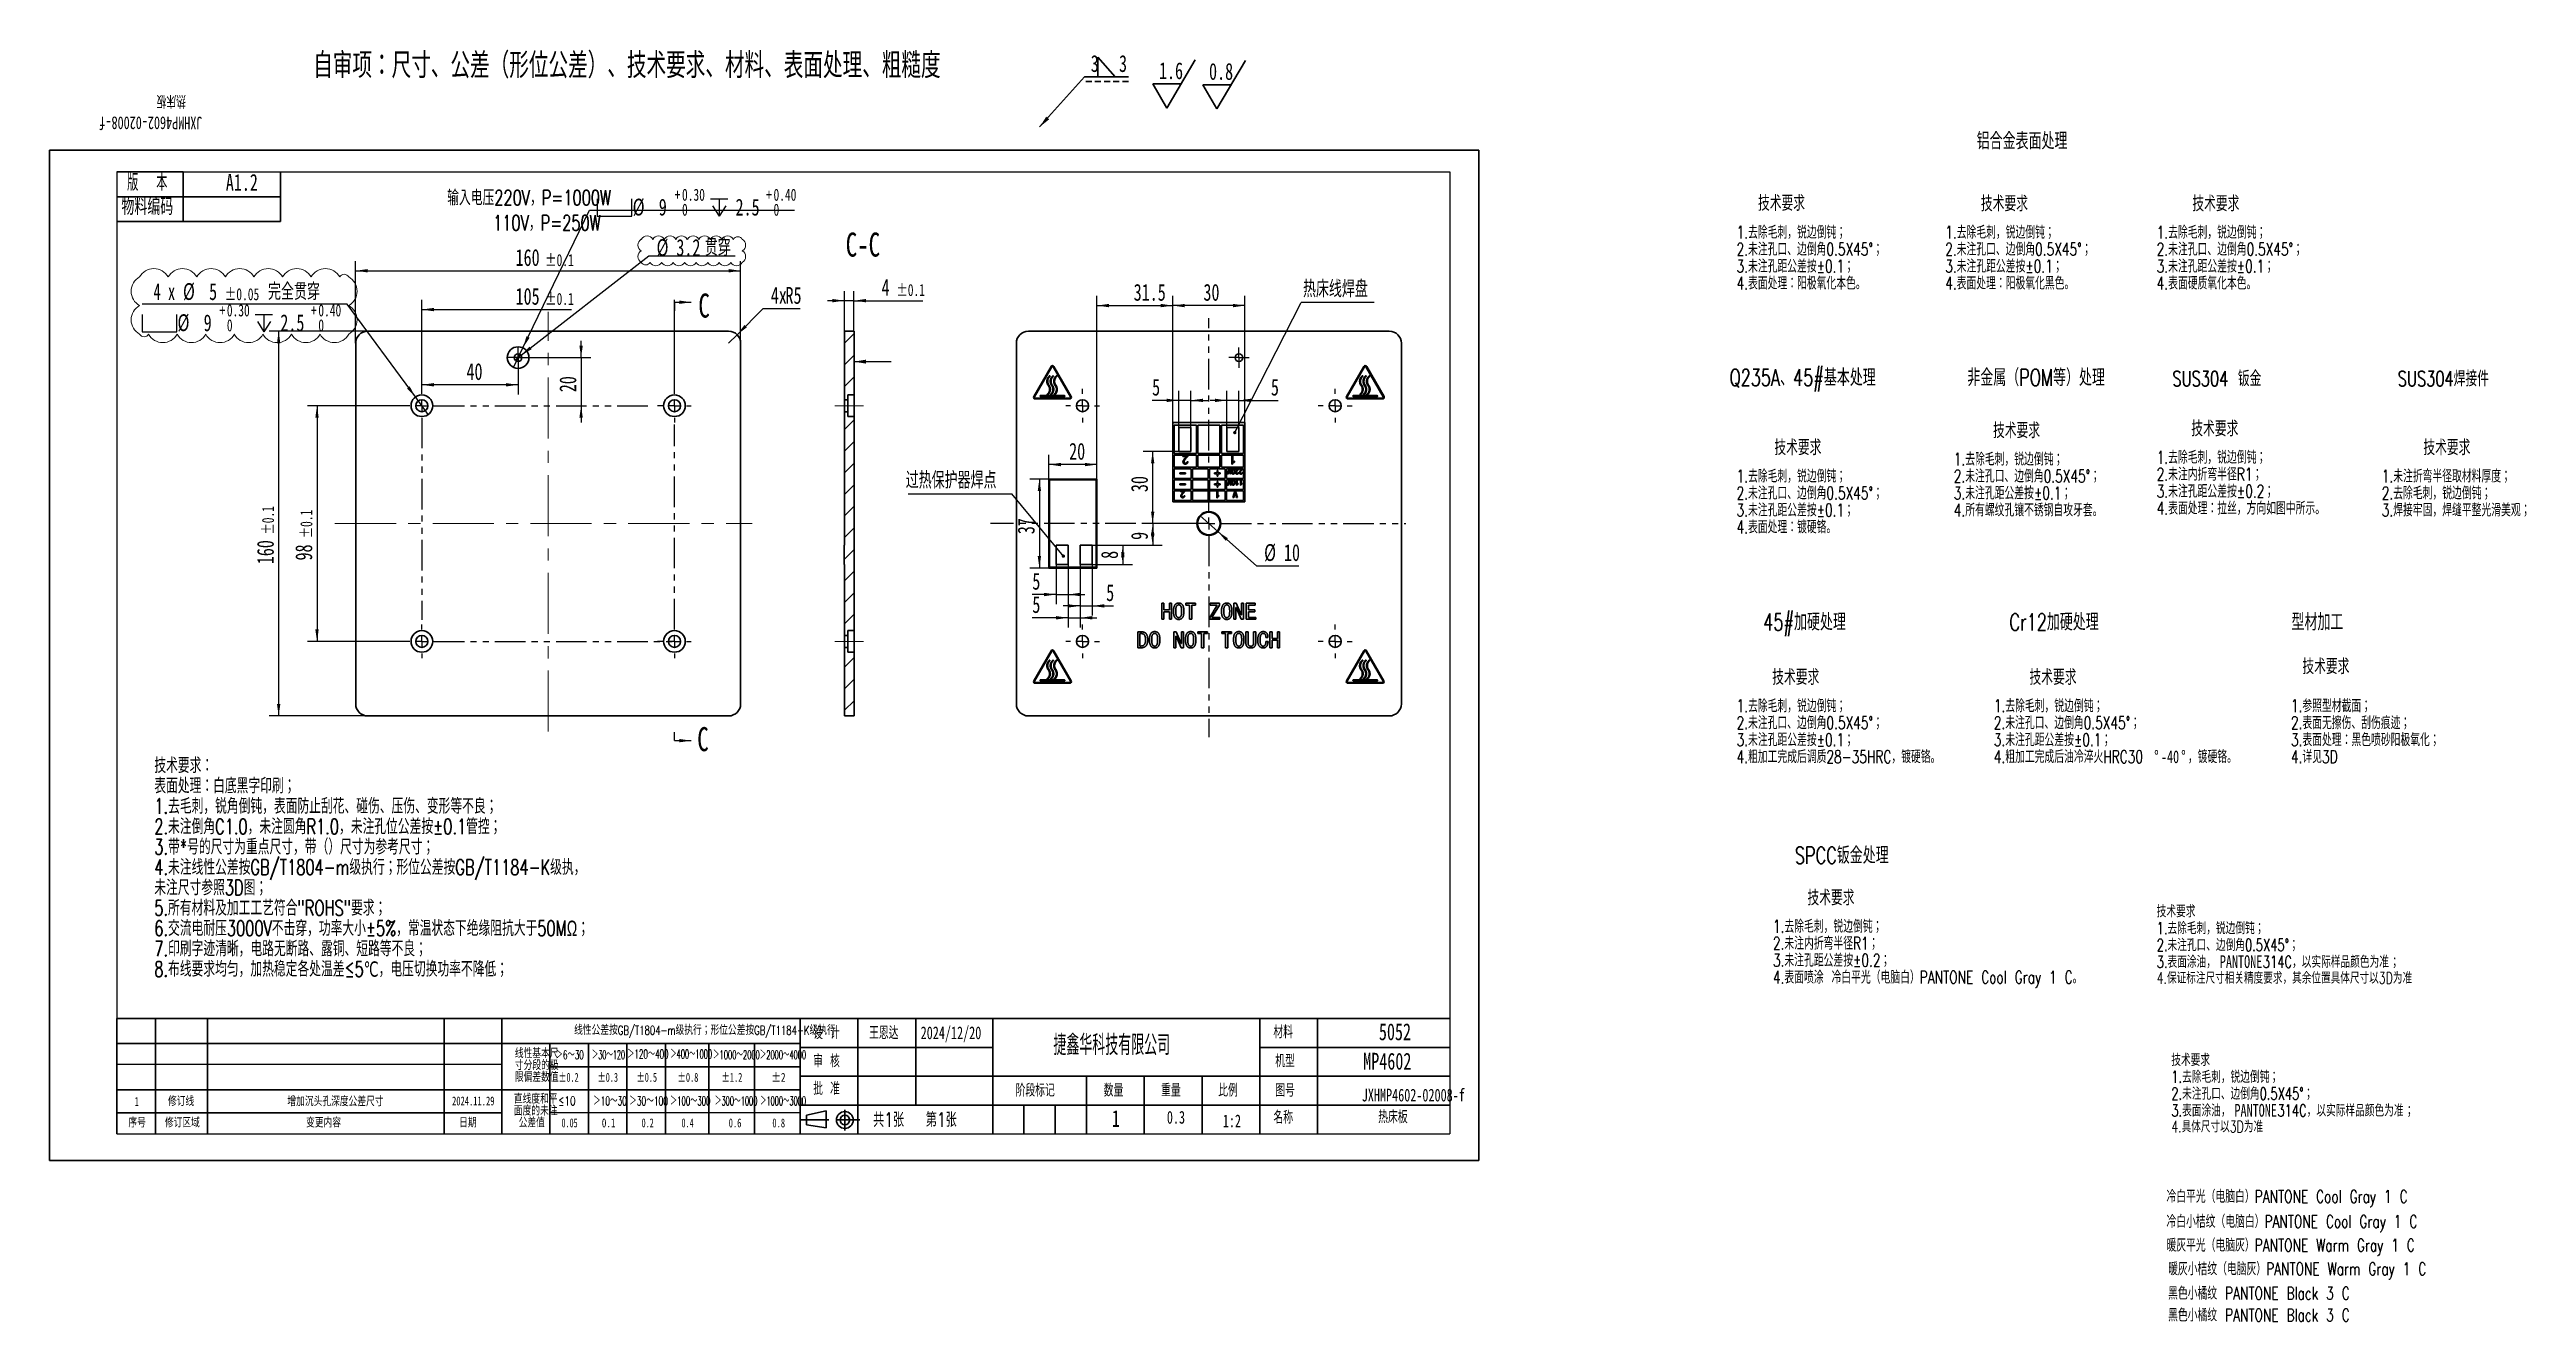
# Model space of a CAD drawing. Header units: millimetres. Extents: x 0 to 515, y -34 to 231.
import ezdxf

# ---------------------------------------------------------------- set-up
doc = ezdxf.new("R2010")
doc.units = ezdxf.units.MM
for name, pattern in [('CENTERX2', [20.32, 12.7, -2.54, 2.54, -2.54]), ('HIDDEN', [1.905, 1.27, -0.635]), ('PHANTOM', [12.7, 6.35, -1.27, 1.27, -1.27, 1.27, -1.27])]:
    doc.linetypes.add(name, pattern=pattern)
doc.layers.add('FORMAT', color=7, linetype='Continuous', lineweight=35)
for name, color, linetype in [('中心线层', 1, 'PHANTOM'), ('文字层', 5, 'Continuous'), ('标注层', 6, 'Continuous'), ('细实线层', 250, 'Continuous'), ('轮廓实线层', 7, 'Continuous')]:
    doc.layers.add(name, color=color, linetype=linetype)
doc.styles.add('SLDTEXTSTYLE0', font='TXT', dxfattribs={"width": 0.7, "bigfont": 'bigfont'})
doc.styles.add('SLDTEXTSTYLE1', font='TXT', dxfattribs={"width": 0.7})
doc.styles.add('SLDTEXTSTYLE10', font='TXT', dxfattribs={"width": 0.569954, "bigfont": 'bigfont'})
doc.styles.add('SLDTEXTSTYLE11', font='TXT', dxfattribs={"width": 0.542825, "bigfont": 'bigfont'})
doc.styles.add('SLDTEXTSTYLE12', font='TXT', dxfattribs={"width": 0.607411, "bigfont": 'bigfont'})
doc.styles.add('SLDTEXTSTYLE13', font='TXT', dxfattribs={"width": 0.494457, "bigfont": 'bigfont'})
doc.styles.add('SLDTEXTSTYLE14', font='TXT', dxfattribs={"width": 0.523419, "bigfont": 'bigfont'})
doc.styles.add('SLDTEXTSTYLE15', font='TXT', dxfattribs={"width": 0.677411})
doc.styles.add('SLDTEXTSTYLE16', font='TXT', dxfattribs={"width": 0.616681})
doc.styles.add('SLDTEXTSTYLE17', font='TXT', dxfattribs={"width": 0.592279})
doc.styles.add('SLDTEXTSTYLE18', font='TXT', dxfattribs={"width": 0.633851})
doc.styles.add('SLDTEXTSTYLE19', font='TXT', dxfattribs={"width": 0.751649})
doc.styles.add('SLDTEXTSTYLE2', font='TXT', dxfattribs={"width": 0.579353, "bigfont": 'bigfont'})
doc.styles.add('SLDTEXTSTYLE20', font='TXT', dxfattribs={"width": 0.672854})
doc.styles.add('SLDTEXTSTYLE21', font='TXT', dxfattribs={"width": 0.604873})
doc.styles.add('SLDTEXTSTYLE22', font='TXT', dxfattribs={"width": 0.692137})
doc.styles.add('SLDTEXTSTYLE23', font='TXT', dxfattribs={"width": 0.516181, "bigfont": 'bigfont'})
doc.styles.add('SLDTEXTSTYLE24', font='TXT', dxfattribs={"width": 0.786906})
doc.styles.add('SLDTEXTSTYLE25', font='TXT', dxfattribs={"width": 0.513075, "bigfont": 'bigfont'})
doc.styles.add('SLDTEXTSTYLE26', font='TXT', dxfattribs={"width": 0.6, "bigfont": 'bigfont'})
doc.styles.add('SLDTEXTSTYLE27', font='TXT', dxfattribs={"width": 0.633333})
doc.styles.add('SLDTEXTSTYLE3', font='TXT', dxfattribs={"width": 0.633333, "bigfont": 'bigfont'})
doc.styles.add('SLDTEXTSTYLE4', font='TXT', dxfattribs={"width": 0.589499, "bigfont": 'bigfont'})
doc.styles.add('SLDTEXTSTYLE5', font='TXT', dxfattribs={"width": 0.526455, "bigfont": 'bigfont'})
doc.styles.add('SLDTEXTSTYLE6', font='TXT', dxfattribs={"width": 0.583287, "bigfont": 'bigfont'})
doc.styles.add('SLDTEXTSTYLE7', font='TXT', dxfattribs={"width": 0.632085})
doc.styles.add('SLDTEXTSTYLE8', font='TXT', dxfattribs={"width": 0.735068, "bigfont": 'bigfont'})
doc.styles.add('SLDTEXTSTYLE9', font='TXT', dxfattribs={"width": 0.615255, "bigfont": 'bigfont'})
doc.dimstyles.new('SLDDIMSTYLE0', dxfattribs={"dimtxt": 0.18, "dimasz": 2.5, "dimexe": 0, "dimexo": 0.0625, "dimgap": 0, "dimtad": 0, "dimtih": 1, "dimtoh": 1, "dimdec": 0, "dimrnd": 1e-09, "dimzin": 0, "dimdsep": 46, "dimtxsty": 'Standard', "dimsah": 1, "dimcen": 0.09, "dimadec": 0, "dimazin": 0, "dimtfac": 2.5, "dimtdec": 0, "dimtofl": 0, "dimtmove": 0, "dimatfit": 3, "dimfxl": 0, "dimfrac": 2, "dimtolj": 1, "dimtzin": 0, "dimarcsym": 0})
doc.dimstyles.new('SLDDIMSTYLE1', dxfattribs={"dimtxt": 3.5, "dimasz": 2.5, "dimexe": 0, "dimexo": 0.0625, "dimgap": 0.875, "dimtad": 2, "dimlfac": 2, "dimrnd": 1e-09, "dimzin": 12, "dimdsep": 46, "dimtxsty": 'SLDTEXTSTYLE1', "dimsah": 1, "dimcen": 0.09, "dimadec": 0, "dimazin": 3, "dimtol": 1, "dimtp": 0.1, "dimtm": 0.1, "dimtfac": 1, "dimtdec": 1, "dimtofl": 0, "dimtmove": 0, "dimatfit": 3, "dimfxl": 0, "dimfrac": 2, "dimtolj": 1, "dimarcsym": 0})
doc.dimstyles.new('SLDDIMSTYLE10', dxfattribs={"dimtxt": 0.18, "dimasz": 0.7, "dimexe": 0, "dimexo": 0.0625, "dimgap": 0, "dimtad": 0, "dimtih": 1, "dimtoh": 1, "dimdec": 0, "dimrnd": 1e-09, "dimzin": 0, "dimdsep": 46, "dimtxsty": 'Standard', "dimblk1": 'DOT', "dimblk2": 'DOT', "dimsah": 1, "dimcen": 0.09, "dimadec": 0, "dimazin": 0, "dimtfac": 0.7, "dimtdec": 0, "dimtofl": 0, "dimtmove": 0, "dimatfit": 3, "dimldrblk": 'DOT', "dimfxl": 0, "dimfrac": 2, "dimtolj": 1, "dimtzin": 0, "dimarcsym": 0})
doc.dimstyles.new('SLDDIMSTYLE2', dxfattribs={"dimtxt": 3.5, "dimasz": 2.5, "dimexe": 0, "dimexo": 0.0625, "dimgap": 0.875, "dimtad": 2, "dimlfac": 2, "dimrnd": 1e-09, "dimzin": 12, "dimdsep": 46, "dimtxsty": 'SLDTEXTSTYLE1', "dimsah": 1, "dimcen": 0.09, "dimsd2": 1, "dimadec": 0, "dimazin": 3, "dimtol": 1, "dimtp": 0.1, "dimtm": 0.1, "dimtfac": 1, "dimtdec": 1, "dimtofl": 0, "dimtmove": 0, "dimatfit": 3, "dimfxl": 0, "dimfrac": 2, "dimtolj": 1, "dimarcsym": 0})
doc.dimstyles.new('SLDDIMSTYLE3', dxfattribs={"dimtxt": 3.5, "dimasz": 2.5, "dimexe": 0, "dimexo": 0.0625, "dimgap": 0.875, "dimtad": 0, "dimtih": 1, "dimtoh": 1, "dimlfac": 2, "dimrnd": 1e-09, "dimzin": 12, "dimdsep": 46, "dimtxsty": 'SLDTEXTSTYLE1', "dimsah": 1, "dimcen": 0, "dimadec": 0, "dimazin": 3, "dimtfac": 1, "dimtofl": 0, "dimtmove": 0, "dimatfit": 3, "dimfxl": 0, "dimfrac": 2, "dimtolj": 1, "dimtzin": 12, "dimarcsym": 0})
doc.dimstyles.new('SLDDIMSTYLE4', dxfattribs={"dimtxt": 3.5, "dimasz": 2.5, "dimexe": 0, "dimexo": 0.0625, "dimgap": 0.875, "dimtad": 2, "dimlfac": 2, "dimrnd": 1e-09, "dimzin": 12, "dimdsep": 46, "dimtxsty": 'SLDTEXTSTYLE1', "dimsah": 1, "dimcen": 0.09, "dimadec": 0, "dimazin": 3, "dimtfac": 1, "dimtofl": 0, "dimtmove": 0, "dimatfit": 3, "dimfxl": 0, "dimfrac": 2, "dimtolj": 1, "dimtzin": 12, "dimarcsym": 0})
doc.dimstyles.new('SLDDIMSTYLE5', dxfattribs={"dimtxt": 3.5, "dimasz": 2.5, "dimexe": 0, "dimexo": 0.0625, "dimgap": 0.875, "dimtad": 2, "dimlfac": 2, "dimrnd": 1e-09, "dimzin": 12, "dimdsep": 46, "dimtxsty": 'SLDTEXTSTYLE1', "dimsah": 1, "dimcen": 0.09, "dimadec": 0, "dimazin": 3, "dimtfac": 1, "dimtmove": 0, "dimatfit": 0, "dimfxl": 0, "dimfrac": 2, "dimtolj": 1, "dimtzin": 12, "dimarcsym": 0})
doc.dimstyles.new('SLDDIMSTYLE6', dxfattribs={"dimtxt": 3.5, "dimasz": 2.5, "dimexe": 0, "dimexo": 0.0625, "dimgap": 0.875, "dimtad": 0, "dimtih": 1, "dimtoh": 1, "dimlfac": 2, "dimrnd": 1e-09, "dimzin": 12, "dimdsep": 46, "dimtxsty": 'SLDTEXTSTYLE1', "dimblk1": 'NONE', "dimsah": 1, "dimcen": 0, "dimadec": 0, "dimazin": 3, "dimtfac": 1, "dimtmove": 0, "dimatfit": 3, "dimldrblk": 'NONE', "dimfxl": 0, "dimfrac": 2, "dimtolj": 1, "dimtzin": 12, "dimarcsym": 0})
doc.dimstyles.new('SLDDIMSTYLE7', dxfattribs={"dimtxt": 3.5, "dimasz": 2.5, "dimexe": 0, "dimexo": 0.0625, "dimgap": 0.875, "dimtad": 2, "dimlfac": 2, "dimrnd": 1e-09, "dimzin": 12, "dimdsep": 46, "dimtxsty": 'SLDTEXTSTYLE1', "dimsah": 1, "dimcen": 0.09, "dimadec": 0, "dimazin": 3, "dimtol": 1, "dimtp": 0.1, "dimtm": 0.1, "dimtfac": 1, "dimtdec": 1, "dimtmove": 0, "dimatfit": 0, "dimfxl": 0, "dimfrac": 2, "dimtolj": 1, "dimarcsym": 0})
doc.dimstyles.new('SLDDIMSTYLE9', dxfattribs={"dimtxt": 3.5, "dimasz": 2.5, "dimexe": 0, "dimexo": 0.0625, "dimgap": 0.875, "dimtad": 0, "dimtih": 1, "dimtoh": 1, "dimlfac": 2, "dimrnd": 1e-09, "dimzin": 12, "dimdsep": 46, "dimtxsty": 'SLDTEXTSTYLE1', "dimblk1": 'NONE', "dimsah": 1, "dimcen": 0, "dimadec": 0, "dimazin": 3, "dimtfac": 1, "dimtmove": 0, "dimatfit": 3, "dimldrblk": 'NONE', "dimfxl": 0, "dimfrac": 2, "dimtolj": 1, "dimtzin": 12, "dimarcsym": 0})

msp = doc.modelspace()

# ---------------------------------------------------------------- texts
at = {"layer": 'FORMAT'}
for s, insert, char_height, attachment_point, style in [('自审项：尺寸、公差（形位公差）、技术要求、材料、表面处理、粗糙度', (120.1701, 230.2565), 5.291667, 2, 'SLDTEXTSTYLE0'), ('铝合金表面处理', (400.6715, 213.6273), 3.5, 1, 'SLDTEXTSTYLE0'), ('版  本', (16.3148, 205.0299), 3.5, 1, 'SLDTEXTSTYLE26'), ('A1.2', (40.1513, 205.0299), 3.5, 2, 'SLDTEXTSTYLE1'), ('物料编码', (15.1178, 199.9773), 3.5, 1, 'SLDTEXTSTYLE0'), ('Q235A、45#基本处理', (349.3172, 164.4569), 3.5, 1, 'SLDTEXTSTYLE0'), ('非金属（POM等）处理', (398.7222, 164.4569), 3.5, 1, 'SLDTEXTSTYLE0'), ('SUS304 钣金', (441.341, 164.0645), 3.175, 1, 'SLDTEXTSTYLE0'), ('SUS304焊接件', (488.1716, 164.0645), 3.175, 1, 'SLDTEXTSTYLE0'), ('45#加硬处理', (356.3086, 113.6222), 3.5, 1, 'SLDTEXTSTYLE0'), ('Cr12加硬处理', (407.4827, 113.6222), 3.5, 1, 'SLDTEXTSTYLE0'), ('型材加工', (466.0943, 113.6222), 3.5, 1, 'SLDTEXTSTYLE0'), ('SPCC钣金处理', (362.8855, 65.1155), 3.5, 1, 'SLDTEXTSTYLE0'), ('线性公差按GB/T1804-m级执行；形位公差按GB/T1184-K级执行', (136.3831, 27.9234), 1.852083, 2, 'SLDTEXTSTYLE0'), ('设 计', (158.893, 27.7982), 2.64583, 1, 'SLDTEXTSTYLE3'), ('王恩达', (170.4912, 27.7982), 2.64583, 1, 'SLDTEXTSTYLE0'), ('2024/12/20', (181.2159, 27.7982), 2.64583, 1, 'SLDTEXTSTYLE1'), ('捷鑫华科技有限公司', (208.7875, 26.0649), 4.23333, 1, 'SLDTEXTSTYLE2'), ('材料', (254.5004, 27.981), 2.64583, 1, 'SLDTEXTSTYLE0'), ('5052', (279.7793, 28.4412), 3.5, 2, 'SLDTEXTSTYLE1'), ('＞6～30', (105.3457, 22.8184), 1.85208, 1, 'SLDTEXTSTYLE4'), ('＞30～120', (112.8687, 22.8184), 1.85208, 1, 'SLDTEXTSTYLE5'), ('＞120～400', (120.2405, 22.979), 1.85208, 1, 'SLDTEXTSTYLE6'), ('＞400～1000', (129.208, 22.979), 1.85208, 1, 'SLDTEXTSTYLE13'), ('＞1000～2000', (138.0609, 22.8184), 1.85208, 1, 'SLDTEXTSTYLE14'), ('＞2000～4000', (147.8019, 22.8184), 1.85208, 1, 'SLDTEXTSTYLE23'), ('审 核', (158.8955, 21.9571), 2.64583, 1, 'SLDTEXTSTYLE3'), ('机型', (254.9054, 21.9571), 2.64583, 1, 'SLDTEXTSTYLE0'), ('MP4602', (273.1884, 22.3202), 3.5, 1, 'SLDTEXTSTYLE1'), ('±0.2', (105.9442, 18.1427), 1.85208, 1, 'SLDTEXTSTYLE7'), ('±0.3', (114.0606, 18.1427), 1.85208, 1, 'SLDTEXTSTYLE15'), ('±0.5', (122.1662, 18.1427), 1.85208, 1, 'SLDTEXTSTYLE16'), ('±0.8', (130.7171, 18.1427), 1.85208, 1, 'SLDTEXTSTYLE17'), ('±1.2', (139.7998, 18.1427), 1.85208, 1, 'SLDTEXTSTYLE22'), ('±2', (150.1754, 18.1427), 1.85208, 1, 'SLDTEXTSTYLE24'), ('批 准', (158.8955, 16.2214), 2.64583, 1, 'SLDTEXTSTYLE3'), ('阶段标记', (200.9404, 15.8516), 2.64583, 1, 'SLDTEXTSTYLE0'), ('数量', (219.2615, 15.8516), 2.64583, 1, 'SLDTEXTSTYLE0'), ('重量', (231.1732, 15.8516), 2.64583, 1, 'SLDTEXTSTYLE0'), ('比例', (243.0584, 15.8516), 2.64583, 1, 'SLDTEXTSTYLE0'), ('图号', (254.9054, 15.8516), 2.64583, 1, 'SLDTEXTSTYLE0'), ('1', (17.8745, 13.1147), 1.8521, 1, 'SLDTEXTSTYLE1'), ('修订线', (24.8044, 13.1147), 1.85208, 1, 'SLDTEXTSTYLE0'), ('增加沉头孔深度公差尺寸', (49.6196, 13.0925), 1.852083, 1, 'SLDTEXTSTYLE0'), ('2024.11.29', (83.8324, 13.2336), 1.85208, 1, 'SLDTEXTSTYLE1'), ('≤10', (105.8994, 13.2336), 1.85208, 1, 'SLDTEXTSTYLE8'), ('＞10～30', (113.1568, 13.2336), 1.85208, 1, 'SLDTEXTSTYLE12'), ('＞30～100', (120.6328, 13.2336), 1.85208, 1, 'SLDTEXTSTYLE9'), ('＞100～300', (129.1344, 13.2336), 1.85208, 1, 'SLDTEXTSTYLE10'), ('＞300～1000', (138.4253, 13.2336), 1.85208, 1, 'SLDTEXTSTYLE11'), ('＞1000～3000', (147.8431, 13.2336), 1.85208, 1, 'SLDTEXTSTYLE25'), ('1', (220.958, 10.4198), 3.5, 1, 'SLDTEXTSTYLE1'), ('名称', (254.5224, 10.2316), 2.64583, 1, 'SLDTEXTSTYLE0'), ('序号', (16.5814, 8.6674), 1.85208, 1, 'SLDTEXTSTYLE0'), ('修订区域', (24.1557, 8.6674), 1.85208, 1, 'SLDTEXTSTYLE0'), ('变更内容', (53.4983, 8.6674), 1.85208, 1, 'SLDTEXTSTYLE0'), ('日期', (85.2975, 8.6674), 1.85208, 1, 'SLDTEXTSTYLE0'), ('0.05', (106.5853, 8.6792), 1.85208, 1, 'SLDTEXTSTYLE18'), ('0.1', (114.9609, 8.6792), 1.85208, 1, 'SLDTEXTSTYLE19'), ('0.2', (123.2299, 8.6792), 1.85208, 1, 'SLDTEXTSTYLE21'), ('0.4', (131.5166, 8.6674), 1.85208, 1, 'SLDTEXTSTYLE20'), ('0.6', (141.3219, 8.6674), 1.85208, 1, 'SLDTEXTSTYLE1'), ('0.8', (150.3932, 8.6674), 1.85208, 1, 'SLDTEXTSTYLE1'), ('共1张', (171.337, 9.8974), 3, 1, 'SLDTEXTSTYLE0'), ('第1张', (182.2886, 9.8974), 3, 1, 'SLDTEXTSTYLE0'), ('0.3', (234.2685, 10.2316), 2.64583, 2, 'SLDTEXTSTYLE1'), ('1:2', (245.8983, 9.4834), 2.64583, 2, 'SLDTEXTSTYLE1'), ('冷白平光（电脑白）PANTONE Cool Gray 1 C', (440.1054, -6.2331), 2.645833, 1, 'SLDTEXTSTYLE0'), ('冷白小桔纹（电脑白）PANTONE Cool Gray 1 C', (440.1054, -11.4365), 2.645833, 1, 'SLDTEXTSTYLE0'), ('暖灰平光（电脑灰）PANTONE Warm Gray 1 C', (440.1054, -16.367), 2.645833, 1, 'SLDTEXTSTYLE0'), ('暖灰小桔纹（电脑灰）PANTONE Warm Gray 1 C', (440.4503, -21.282), 2.645833, 1, 'SLDTEXTSTYLE0'), ('黑色小橘纹 PANTONE Black 3 C', (440.4503, -26.3599), 2.645833, 1, 'SLDTEXTSTYLE0'), ('黑色小橘纹 PANTONE Black 3 C', (440.4503, -30.886), 2.645833, 1, 'SLDTEXTSTYLE0')]:
    msp.add_mtext(s, dxfattribs=dict(at, insert=insert, char_height=char_height, attachment_point=attachment_point, style=style))
at = {"layer": '细实线层', "char_height": 5, "style": 'SLDTEXTSTYLE1'}
for s, insert, attachment_point in [('C-C', (169.2136, 192.8538), 2), ('C', (135.0199, 180.1763), 1), ('C', (134.7886, 90.029), 1)]:
    msp.add_mtext(s, dxfattribs=dict(at, insert=insert, attachment_point=attachment_point))

# ---------------------------------------------------------------- blocks, each defined once
blk = doc.blocks.new('SW_NOTE_0')
at = {"layer": 'FORMAT', "color": 0, "attachment_point": 1}
for s, insert, char_height, style in [('技术要求', (0, 3.22), 2.5, 'SLDTEXTSTYLE0'), ('2.未注孔口、边倒角0.5X45°；', (0, -3.78), 2.5, 'SLDTEXTSTYLE0'), ('1.去除毛刺，锐边倒钝；', (0, -0.28), 2.5, 'SLDTEXTSTYLE0'), ('3.表面涂油，', (0, -7.28), 2.5, 'SLDTEXTSTYLE0'), ('PANTONE', (13.12, -7.17), 2.646, 'SLDTEXTSTYLE1'), ('314C，以实际样品颜色为准', (22.06, -7.28), 2.5, 'SLDTEXTSTYLE0'), ('；', (48.46, -7.44), 2.38, 'SLDTEXTSTYLE0'), ('4.保证标注尺寸相关精度要求，其余位置具体尺寸以3D为准', (0, -10.69), 2.3813, 'SLDTEXTSTYLE0')]:
    blk.add_mtext(s, dxfattribs=dict(at, insert=insert, char_height=char_height, style=style))
blk = doc.blocks.new('SW_NOTE_0_1')
at = {"layer": 'FORMAT', "color": 0, "attachment_point": 1}
for s, insert, char_height, style in [('技术要求', (0, 3.22), 2.5, 'SLDTEXTSTYLE0'), ('2.未注孔口、边倒角0.5X45°；', (0, -3.78), 2.5, 'SLDTEXTSTYLE0'), ('1.去除毛刺，锐边倒钝；', (0, -0.28), 2.5, 'SLDTEXTSTYLE0'), ('3.表面涂油，', (0, -7.28), 2.5, 'SLDTEXTSTYLE0'), ('PANTONE', (13.12, -7.17), 2.646, 'SLDTEXTSTYLE1'), ('314C，以实际样品颜色为准', (22.06, -7.28), 2.5, 'SLDTEXTSTYLE0'), ('；', (48.46, -7.44), 2.38, 'SLDTEXTSTYLE0'), ('4.具体尺寸以3D为准', (0, -10.69), 2.3813, 'SLDTEXTSTYLE0')]:
    blk.add_mtext(s, dxfattribs=dict(at, insert=insert, char_height=char_height, style=style))
blk = doc.blocks.new('SW_NOTE_0_2')
at = {"layer": 'FORMAT', "color": 0, "attachment_point": 1, "style": 'SLDTEXTSTYLE0'}
for s, insert, char_height in [('技术要求', (5.95, 4.09), 3.175), ('1.去除毛刺，锐边倒钝；', (-1.23, -2.12), 2.6458), ('2.未注内折弯半径R1；', (-1.23, -5.64), 2.6458), ('3.未注孔距公差按±0.2；', (-1.23, -9.17), 2.6458), ('4.表面处理：拉丝，方向如图中所示。', (-1.23, -12.7), 2.6458)]:
    blk.add_mtext(s, dxfattribs=dict(at, insert=insert, char_height=char_height))
blk = doc.blocks.new('SW_NOTE_0_3')
at = {"layer": 'FORMAT', "color": 0, "char_height": 3.175, "attachment_point": 1, "style": 'SLDTEXTSTYLE0'}
for s, insert in [('表面处理：白底黑字印刷；', (0, -0.14)), ('技术要求：', (0, 4.09)), ('1.去毛刺，锐角倒钝，表面防止刮花、碰伤、压伤、变形等不良；', (0, -4.37)), ('2.未注倒角C1.0，未注圆角R1.0，未注孔位公差按±0.1管控；', (0, -8.61)), ('3.带*号的尺寸为重点尺寸，带（）尺寸为参考尺寸；', (0, -12.84)), ('4.未注线性公差按GB/T1804-m级执行；形位公差按GB/T1184-K级执，', (0, -17.07)), ('未注尺寸参照3D图；', (0, -21.31)), ('5.所有材料及加工工艺符合"ROHS"要求；', (0, -25.54)), ('6.交流电耐压3000V不击穿，功率大小±5%，常温状态下绝缘阻抗大于50MΩ；', (0, -29.77)), ('7.印刷字迹清晰，电路无断路、露铜、短路等不良；', (0, -34.01)), ('8.布线要求均匀，加热稳定各处温差≤5℃，电压切换功率不降低；', (0, -38.24))]:
    blk.add_mtext(s, dxfattribs=dict(at, insert=insert))
blk = doc.blocks.new('SW_NOTE_0_4')
at = {"layer": 'FORMAT', "color": 0, "attachment_point": 1, "style": 'SLDTEXTSTYLE0'}
for s, insert, char_height in [('技术要求', (0, 4.09), 3.175), ('1.去除毛刺，锐边倒钝；', (-7.41, -2.12), 2.6458), ('2.未注孔口、边倒角0.5X45°；', (-7.41, -5.64), 2.6458), ('3.未注孔距公差按±0.1；', (-7.41, -9.17), 2.6458), ('4.表面处理：阳极氧化黑色。', (-7.41, -12.7), 2.6458)]:
    blk.add_mtext(s, dxfattribs=dict(at, insert=insert, char_height=char_height))
blk = doc.blocks.new('SW_NOTE_0_5')
at = {"layer": 'FORMAT', "color": 0, "attachment_point": 1, "style": 'SLDTEXTSTYLE0'}
for s, insert, char_height in [('技术要求', (0, 4.09), 3.175), ('1.去除毛刺，锐边倒钝；', (-4.45, -2.22), 2.6458), ('2.未注孔口、边倒角0.5X45°；', (-4.45, -5.74), 2.6458), ('3.未注孔距公差按±0.1；', (-4.45, -9.27), 2.6458), ('4.表面处理：阳极氧化本色。', (-4.45, -12.8), 2.6458)]:
    blk.add_mtext(s, dxfattribs=dict(at, insert=insert, char_height=char_height))
blk = doc.blocks.new('SW_NOTE_0_6')
at = {"layer": 'FORMAT', "color": 0, "attachment_point": 1, "style": 'SLDTEXTSTYLE0'}
for s, insert, char_height in [('技术要求', (2.38, 4.09), 3.175), ('1.参照型材截面；', (0, -4.35), 2.646), ('2.表面无擦伤、刮伤痕迹；', (0, -7.88), 2.6458), ('3.表面处理：黑色喷砂阳极氧化；', (0, -11.41), 2.6458), ('4.详见3D', (0, -14.93), 2.646)]:
    blk.add_mtext(s, dxfattribs=dict(at, insert=insert, char_height=char_height))
blk = doc.blocks.new('SW_NOTE_0_7')
at = {"layer": 'FORMAT', "color": 0, "attachment_point": 1, "style": 'SLDTEXTSTYLE0'}
for s, insert, char_height in [('技术要求', (1.19, 4.09), 3.175), ('1.去除毛刺，锐边倒钝；', (-6.67, -2.12), 2.6458), ('2.未注孔口、边倒角0.5X45°；', (-6.67, -5.64), 2.6458), ('3.未注孔距公差按±0.1；', (-6.67, -9.17), 2.6458), ('4.表面处理：镀硬铬。', (-6.67, -12.7), 2.6458)]:
    blk.add_mtext(s, dxfattribs=dict(at, insert=insert, char_height=char_height))
blk = doc.blocks.new('SW_NOTE_0_8')
at = {"layer": 'FORMAT', "color": 0, "attachment_point": 1, "style": 'SLDTEXTSTYLE0'}
for s, insert, char_height in [('技术要求', (5.95, 4.09), 3.175), ('1.去除毛刺，锐边倒钝；', (-1.23, -2.12), 2.6458), ('2.未注内折弯半径R1；', (-1.23, -5.64), 2.6458), ('3.未注孔距公差按±0.2；', (-1.23, -9.17), 2.6458), ('4.表面喷涂 冷白平光（电脑白）PANTONE Cool Gray 1 C。', (-1.23, -12.7), 2.6458)]:
    blk.add_mtext(s, dxfattribs=dict(at, insert=insert, char_height=char_height))
blk = doc.blocks.new('SW_NOTE_0_9')
at = {"layer": 'FORMAT', "color": 0, "attachment_point": 1, "style": 'SLDTEXTSTYLE0'}
for s, insert, char_height in [('技术要求', (0, 4.09), 3.175), ('1.去除毛刺，锐边倒钝；', (-8.15, -2.12), 2.6458), ('2.未注孔口、边倒角0.5X45°；', (-8.15, -5.64), 2.6458), ('3.未注孔距公差按±0.1；', (-8.15, -9.17), 2.6458), ('4.所有螺纹孔镶不锈钢自攻牙套。', (-8.15, -12.7), 2.6458)]:
    blk.add_mtext(s, dxfattribs=dict(at, insert=insert, char_height=char_height))
blk = doc.blocks.new('SW_NOTE_0_10')
at = {"layer": 'FORMAT', "color": 0, "attachment_point": 1, "style": 'SLDTEXTSTYLE0'}
for s, insert, char_height in [('技术要求', (0, 4.09), 3.175), ('1.去除毛刺，锐边倒钝；', (-7.41, -2.12), 2.6458), ('2.未注孔口、边倒角0.5X45°；', (-7.41, -5.64), 2.6458), ('3.未注孔距公差按±0.1；', (-7.41, -9.17), 2.6458), ('4.表面硬质氧化本色。', (-7.41, -12.7), 2.6458)]:
    blk.add_mtext(s, dxfattribs=dict(at, insert=insert, char_height=char_height))
blk = doc.blocks.new('SW_NOTE_0_11')
at = {"layer": 'FORMAT', "color": 0, "attachment_point": 1, "style": 'SLDTEXTSTYLE0'}
for s, insert, char_height in [('技术要求', (0, 4.09), 3.175), ('1.未注折弯半径取材料厚度；', (-8.64, -2.12), 2.6458), ('2.去除毛刺，锐边倒钝；', (-8.64, -5.64), 2.6458), ('3.焊接牢固，焊缝平整光滑美观；', (-8.64, -9.17), 2.6458)]:
    blk.add_mtext(s, dxfattribs=dict(at, insert=insert, char_height=char_height))
blk = doc.blocks.new('SW_NOTE_0_12')
at = {"layer": 'FORMAT', "color": 0, "attachment_point": 1}
for s, insert, char_height, style in [('技术要求', (0, 4.09), 3.175, 'SLDTEXTSTYLE0'), ('1.去除毛刺，锐边倒钝；', (-7.41, -2.12), 2.6458, 'SLDTEXTSTYLE0'), ('2.未注孔口、边倒角0.5X45°；', (-7.41, -5.64), 2.6458, 'SLDTEXTSTYLE0'), ('3.未注孔距公差按±0.1；', (-7.41, -9.17), 2.6458, 'SLDTEXTSTYLE0'), ('4.粗加工完成后油冷淬火HRC30', (-7.41, -12.7), 2.6458, 'SLDTEXTSTYLE0'), ('%%d', (25.92, -12.7), 2.646, 'SLDTEXTSTYLE1'), ('-40', (27.32, -12.7), 2.646, 'SLDTEXTSTYLE1'), ('%%d', (31.53, -12.7), 2.646, 'SLDTEXTSTYLE1'), ('，镀硬铬。', (32.92, -12.7), 2.646, 'SLDTEXTSTYLE0')]:
    blk.add_mtext(s, dxfattribs=dict(at, insert=insert, char_height=char_height, style=style))
blk = doc.blocks.new('SW_NOTE_0_13')
at = {"layer": 'FORMAT', "color": 0, "attachment_point": 1, "style": 'SLDTEXTSTYLE0'}
for s, insert, char_height in [('技术要求', (0, 4.09), 3.175), ('1.去除毛刺，锐边倒钝；', (-7.41, -2.12), 2.6458), ('2.未注孔口、边倒角0.5X45°；', (-7.41, -5.64), 2.6458), ('3.未注孔距公差按±0.1；', (-7.41, -9.17), 2.6458), ('4.粗加工完成后调质28-35HRC，镀硬铬。', (-7.41, -12.7), 2.6458)]:
    blk.add_mtext(s, dxfattribs=dict(at, insert=insert, char_height=char_height))
blk = doc.blocks.new('SW_NOTE_0_14')
at = {"layer": '文字层', "color": 0, "char_height": 3.175, "attachment_point": 1, "style": 'SLDTEXTSTYLE0'}
for s, insert in [('输入电压220V，P=1000W', (0, 4.09)), ('110V，P=250W', (9.53, -1.14))]:
    blk.add_mtext(s, dxfattribs=dict(at, insert=insert))
blk = doc.blocks.new('SW_NOTE_0_15')
at = {"layer": 'FORMAT', "color": 0, "char_height": 1.852, "attachment_point": 2, "style": 'SLDTEXTSTYLE0'}
for s, insert in [('线性基本尺', (6.37, 2.39)), ('寸分段的极', (6.37, -0.08)), ('限偏差数值', (6.37, -2.55))]:
    blk.add_mtext(s, dxfattribs=dict(at, insert=insert))
blk = doc.blocks.new('SW_NOTE_0_16')
at = {"layer": 'FORMAT', "color": 0, "char_height": 1.852, "attachment_point": 2, "style": 'SLDTEXTSTYLE0'}
for s, insert in [('面度的未注', (6.37, -0.08)), ('直线度和平', (6.37, 2.39)), ('公差值', (5.55, -2.55))]:
    blk.add_mtext(s, dxfattribs=dict(at, insert=insert))
blk = doc.blocks.new('SW_NOTE_0_17')
at = {"layer": 'FORMAT', "color": 0, "attachment_point": 2}
for s, insert, char_height, style in [('JXHMP4602-02008-f', (16.66, 3.41), 2.6458, 'SLDTEXTSTYLE1'), ('热床板', (12.42, -1.12), 2.646, 'SLDTEXTSTYLE0')]:
    blk.add_mtext(s, dxfattribs=dict(at, insert=insert, char_height=char_height, style=style))
blk = doc.blocks.new('SW_NOTE_0_18')
at = {"layer": 'FORMAT', "color": 0, "attachment_point": 2, "rotation": 180}
for s, insert, char_height, style in [('热床板', (-12.42, 1.12), 2.646, 'SLDTEXTSTYLE0'), ('JXHMP4602-02008-f', (-16.66, -3.41), 2.6458, 'SLDTEXTSTYLE1')]:
    blk.add_mtext(s, dxfattribs=dict(at, insert=insert, char_height=char_height, style=style))
blk = doc.blocks.new('SW_SFSYMBOL_0')
at = {"layer": 'FORMAT', "color": 0}
for p, q in [((1.65, -5), (7.55, 5)), ((1.65, -5), (-1.3, 0)), ((4.6, 0), (-1.3, 0))]:
    blk.add_line(p, q, dxfattribs=at)
at = {"layer": 'FORMAT', "color": 0, "insert": (0, 4.51), "char_height": 3.5, "attachment_point": 1, "style": 'SLDTEXTSTYLE1'}
blk.add_mtext('0.8', dxfattribs=at)
blk = doc.blocks.new('SW_SFSYMBOL_1')
at = {"layer": 'FORMAT', "color": 0}
for p, q in [((1.65, -5), (7.55, 5)), ((1.65, -5), (-1.3, 0)), ((4.6, 0), (-1.3, 0))]:
    blk.add_line(p, q, dxfattribs=at)
at = {"layer": 'FORMAT', "color": 0, "insert": (0, 4.51), "char_height": 3.5, "attachment_point": 1, "style": 'SLDTEXTSTYLE1'}
blk.add_mtext('1.6', dxfattribs=at)
blk = doc.blocks.new('SW_SYMBOL_WELD_FILL')
at = {"layer": 'FORMAT', "color": 0}
for p, q in [((100, 0), (100, 900)), ((100, 900), (900, 0)), ((100, 0), (900, 0))]:
    blk.add_line(p, q, dxfattribs=at)
blk = doc.blocks.new('SW_WELDSYMBOL_0')
at = {"layer": 'FORMAT', "color": 0}
blk.add_line((9.15, 0), (0, 0), dxfattribs=at)
at = {"layer": 'FORMAT', "color": 0, "linetype": 'HIDDEN'}
blk.add_line((9.15, -1), (0, -1), dxfattribs=at)
at = {"layer": 'FORMAT', "color": 0, "xscale": 0.004511737089201878, "yscale": 0.004511737089201878, "zscale": 0.004511737089201878}
blk.add_blockref('SW_SYMBOL_WELD_FILL', (2.31, 0), dxfattribs=at)
at = {"layer": 'FORMAT', "color": 0, "char_height": 3.5, "attachment_point": 1, "style": 'SLDTEXTSTYLE1'}
for insert in [(1.31, 4.51), (7.18, 4.51)]:
    blk.add_mtext('3', dxfattribs=dict(at, insert=insert))
blk = doc.blocks.new('SW_REVISION_CLOUD_0')
at = {"layer": '细实线层', "color": 0, "linetype": 'Continuous', "lineweight": 18}
for centre, radius, start, end in [((-20.08, 2.97), 3.4, 118.955, 241.045), ((-18.76, 4.3), 3.4, 28.955, 151.045), ((-12.82, 4.3), 3.4, 28.955, 151.045), ((-6.87, 4.3), 3.4, 28.955, 151.045), ((-0.93, 4.3), 3.4, 28.955, 151.045), ((5.01, 4.3), 3.4, 28.955, 151.045), ((10.95, 4.3), 3.4, 28.955, 151.045), ((16.89, 4.3), 3.4, 28.955, 151.045), ((20.8, 5.43), 1.07, 28.955, 151.045), ((20.08, 2.97), 3.4, 298.955, 61.045), ((20.08, -2.97), 3.4, 298.955, 61.045), ((-20.08, -2.97), 3.4, 118.955, 241.045), ((-20.8, -5.43), 1.07, 208.955, 331.045), ((-16.89, -4.3), 3.4, 208.955, 331.045), ((-10.95, -4.3), 3.4, 208.955, 331.045), ((-5.01, -4.3), 3.4, 208.955, 331.045), ((0.93, -4.3), 3.4, 208.955, 331.045), ((6.87, -4.3), 3.4, 208.955, 331.045), ((12.82, -4.3), 3.4, 208.955, 331.045), ((18.76, -4.3), 3.4, 208.955, 331.045)]:
    blk.add_arc(centre, radius, start, end, dxfattribs=at)
blk = doc.blocks.new('SW_REVISION_CLOUD_1')
at = {"layer": '细实线层', "color": 0, "linetype": 'Continuous', "lineweight": 18}
for centre, radius, start, end in [((-9.83, 1.2), 1.37, 118.955, 241.045), ((-9.29, 1.73), 1.37, 28.955, 151.045), ((-6.9, 1.73), 1.37, 28.955, 151.045), ((-4.51, 1.73), 1.37, 28.955, 151.045), ((-2.12, 1.73), 1.37, 28.955, 151.045), ((0.28, 1.73), 1.37, 28.955, 151.045), ((2.67, 1.73), 1.37, 28.955, 151.045), ((5.06, 1.73), 1.37, 28.955, 151.045), ((7.45, 1.73), 1.37, 28.955, 151.045), ((9.57, 1.88), 1.05, 28.955, 151.045), ((9.83, 1.2), 1.37, 298.955, 61.045), ((-9.83, -1.2), 1.37, 118.955, 241.045), ((-9.57, -1.88), 1.05, 208.955, 331.045), ((-7.45, -1.73), 1.37, 208.955, 331.045), ((-5.06, -1.73), 1.37, 208.955, 331.045), ((-2.67, -1.73), 1.37, 208.955, 331.045), ((-0.28, -1.73), 1.37, 208.955, 331.045), ((2.12, -1.73), 1.37, 208.955, 331.045), ((4.51, -1.73), 1.37, 208.955, 331.045), ((6.9, -1.73), 1.37, 208.955, 331.045), ((9.29, -1.73), 1.37, 208.955, 331.045), ((9.83, -1.2), 1.37, 298.955, 61.045)]:
    blk.add_arc(centre, radius, start, end, dxfattribs=at)
blk = doc.blocks.new('_D')
at = {"layer": '细实线层'}
for p, q in [((63.8, 169.85), (63.8, 186.91)), ((143.8, 169.85), (143.8, 186.91)), ((63.8, 184.91), (143.8, 184.91))]:
    blk.add_line(p, q, dxfattribs=at)
for points in [[(63.8, 184.91), (66.3, 184.56), (66.3, 185.26)], [(143.8, 184.91), (141.3, 185.26), (141.3, 184.56)]]:
    blk.add_solid(points, dxfattribs=at)
at = {"layer": '细实线层', "attachment_point": 1, "style": 'SLDTEXTSTYLE1'}
for s, insert, char_height in [('160', (97.03, 189.42), 3.5), ('±0.1', (103.17, 188.38), 2.5)]:
    blk.add_mtext(s, dxfattribs=dict(at, insert=insert, char_height=char_height))
blk = doc.blocks.new('_D_1')
at = {"layer": '细实线层'}
for p, q in [((66.3, 172.35), (45.8, 172.35)), ((47.8, 172.35), (47.8, 92.35)), ((66.3, 92.35), (45.8, 92.35))]:
    blk.add_line(p, q, dxfattribs=at)
for points in [[(47.8, 172.35), (47.45, 169.85), (48.15, 169.85)], [(47.8, 92.35), (48.15, 94.85), (47.45, 94.85)]]:
    blk.add_solid(points, dxfattribs=at)
at = {"layer": '细实线层', "attachment_point": 1, "rotation": 90, "style": 'SLDTEXTSTYLE1'}
for s, insert, char_height in [('±0.1', (44.33, 130.04), 2.5), ('160', (43.29, 123.9), 3.5)]:
    blk.add_mtext(s, dxfattribs=dict(at, insert=insert, char_height=char_height))
blk = doc.blocks.new('_D_2')
at = {"layer": '细实线层'}
for p, q in [((77.55, 160.35), (77.55, 178.84)), ((77.55, 176.84), (108.65, 176.84)), ((130.05, 160.35), (130.05, 178.84))]:
    blk.add_line(p, q, dxfattribs=at)
blk.add_solid([(77.55, 176.84), (80.05, 176.49), (80.05, 177.19)], dxfattribs=at)
at = {"layer": '细实线层', "attachment_point": 1, "style": 'SLDTEXTSTYLE1'}
for s, insert, char_height in [('105', (97.03, 181.35), 3.5), ('±0.1', (103.17, 180.31), 2.5)]:
    blk.add_mtext(s, dxfattribs=dict(at, insert=insert, char_height=char_height))
blk = doc.blocks.new('_D_3')
at = {"layer": '细实线层'}
for p, q in [((74.05, 156.85), (53.77, 156.85)), ((55.77, 156.85), (55.77, 107.85)), ((74.05, 107.85), (53.77, 107.85))]:
    blk.add_line(p, q, dxfattribs=at)
for points in [[(55.77, 156.85), (55.42, 154.35), (56.12, 154.35)], [(55.77, 107.85), (56.12, 110.35), (55.42, 110.35)]]:
    blk.add_solid(points, dxfattribs=at)
at = {"layer": '细实线层', "attachment_point": 1, "rotation": 90, "style": 'SLDTEXTSTYLE1'}
for s, insert, char_height in [('±0.1', (52.3, 129.27), 2.5), ('98', (51.26, 124.68), 3.5)]:
    blk.add_mtext(s, dxfattribs=dict(at, insert=insert, char_height=char_height))
blk = doc.blocks.new('_D_4')
at = {"layer": '标注层'}
for p, q in [((143.07, 171.62), (148.48, 177.03)), ((148.48, 177.03), (156.2, 177.03)), ((141.3, 169.85), (143.07, 171.62))]:
    blk.add_line(p, q, dxfattribs=at)
blk.add_solid([(143.07, 171.62), (145.09, 173.14), (144.59, 173.64)], dxfattribs=at)
at = {"layer": '标注层', "char_height": 3.5, "attachment_point": 1, "style": 'SLDTEXTSTYLE1'}
for s, insert in [('4x', (150.07, 181.54)), ('R5', (153.13, 181.54))]:
    blk.add_mtext(s, dxfattribs=dict(at, insert=insert))
blk = doc.blocks.new('SW_SYMBOL_HOLE_SPOT')
at = {"layer": '标注层', "color": 0}
for p, q in [((0, 875), (0, 75)), ((0, 75), (1600, 75)), ((1600, 75), (1600, 875))]:
    blk.add_line(p, q, dxfattribs=at)
blk = doc.blocks.new('SW_SYMBOL_HOLE_DEPTH')
at = {"layer": '标注层', "color": 0}
for p, q in [((0, 875), (800, 875)), ((100, 555), (400, 75)), ((400, 875), (400, 75)), ((700, 555), (400, 75))]:
    blk.add_line(p, q, dxfattribs=at)
blk = doc.blocks.new('SW_RADIAL_DIMENSION_0')
at = {"layer": '标注层', "color": 0}
for p, q in [((40.24, 0.18), (-2.36, 0.18)), ((54.44, -19.15), (40.24, 0.18)), ((57.11, -22.78), (54.44, -19.15))]:
    blk.add_line(p, q, dxfattribs=at)
blk.add_solid([(54.44, -19.15), (53.24, -16.93), (52.68, -17.34)], dxfattribs=at)
at = {"layer": '标注层', "color": 0, "xscale": 0.004511737089201878, "yscale": 0.004511737089201878, "zscale": 0.004511737089201878}
for name, p in [('SW_SYMBOL_HOLE_SPOT', (-2.36, -5.96)), ('SW_SYMBOL_HOLE_DEPTH', (21.16, -5.96))]:
    blk.add_blockref(name, p, dxfattribs=at)
at = {"layer": '标注层', "color": 0, "attachment_point": 1}
for s, insert, char_height, style in [('4 x', (0, 4.51), 3.5, 'SLDTEXTSTYLE27'), ('%%c', (6.13, 4.53), 3.5, 'SLDTEXTSTYLE1'), ('5', (11.56, 4.51), 3.5, 'SLDTEXTSTYLE1'), ('±0.05', (14.84, 3.47), 2.5, 'SLDTEXTSTYLE1'), ('0.30', (15.25, 0.11), 2.5, 'SLDTEXTSTYLE1'), ('完全贯穿', (23.82, 4.51), 3.5, 'SLDTEXTSTYLE0'), ('0.40', (34.26, 0.11), 2.5, 'SLDTEXTSTYLE1'), ('%%c', (5, -1.95), 3.5, 'SLDTEXTSTYLE1'), ('9', (10.43, -1.97), 3.5, 'SLDTEXTSTYLE1'), ('+', (13.71, 0.11), 2.5, 'SLDTEXTSTYLE1'), ('0', (15.25, -3), 2.5, 'SLDTEXTSTYLE1'), ('2.5', (26.37, -1.97), 3.5, 'SLDTEXTSTYLE1'), ('+', (32.73, 0.11), 2.5, 'SLDTEXTSTYLE1'), ('0', (34.26, -3), 2.5, 'SLDTEXTSTYLE1')]:
    blk.add_mtext(s, dxfattribs=dict(at, insert=insert, char_height=char_height, style=style))
blk = doc.blocks.new('_D_5')
at = {"layer": '细实线层'}
for p, q in [((97.55, 166.85), (97.55, 159.2)), ((77.55, 160.35), (77.55, 163.2)), ((97.55, 161.2), (77.55, 161.2))]:
    blk.add_line(p, q, dxfattribs=at)
for points in [[(77.55, 161.2), (80.05, 160.85), (80.05, 161.55)], [(97.55, 161.2), (95.05, 161.55), (95.05, 160.85)]]:
    blk.add_solid(points, dxfattribs=at)
at = {"layer": '细实线层', "insert": (86.83, 165.71), "char_height": 3.5, "attachment_point": 1, "style": 'SLDTEXTSTYLE1'}
blk.add_mtext('40', dxfattribs=at)
blk = doc.blocks.new('_D_6')
at = {"layer": '细实线层'}
for p, q in [((110.65, 166.85), (110.65, 170.35)), ((97.55, 166.85), (112.65, 166.85)), ((110.65, 166.85), (110.65, 156.85)), ((110.65, 156.85), (110.65, 153.35))]:
    blk.add_line(p, q, dxfattribs=at)
for points in [[(110.65, 166.85), (111, 169.35), (110.3, 169.35)], [(110.65, 156.85), (110.3, 154.35), (111, 154.35)]]:
    blk.add_solid(points, dxfattribs=at)
at = {"layer": '细实线层', "insert": (106.14, 159.66), "char_height": 3.5, "attachment_point": 1, "rotation": 90, "style": 'SLDTEXTSTYLE1'}
blk.add_mtext('20', dxfattribs=at)
blk = doc.blocks.new('SW_RADIAL_DIMENSION_1')
at = {"layer": '标注层', "color": 0}
for p, q in [((-15.47, -26.51), (-1.59, 2.14)), ((-1.59, 2.14), (41.01, 2.14)), ((-17.43, -30.56), (-15.47, -26.51))]:
    blk.add_line(p, q, dxfattribs=at)
blk.add_solid([(-15.47, -26.51), (-14.07, -24.42), (-14.7, -24.11)], dxfattribs=at)
at = {"layer": '标注层', "color": 0, "xscale": 0.004511737089201878, "yscale": 0.004511737089201878, "zscale": 0.004511737089201878}
for name, p in [('SW_SYMBOL_HOLE_SPOT', (0, 0.51)), ('SW_SYMBOL_HOLE_DEPTH', (23.53, 0.51))]:
    blk.add_blockref(name, p, dxfattribs=at)
at = {"layer": '标注层', "color": 0, "attachment_point": 1, "style": 'SLDTEXTSTYLE1'}
for s, insert, char_height in [('+', (16.07, 6.58), 2.5), ('0.30', (17.61, 6.58), 2.5), ('+', (35.09, 6.58), 2.5), ('0.40', (36.63, 6.58), 2.5), ('%%c', (7.36, 4.51), 3.5), ('9', (12.79, 4.5), 3.5), ('0', (17.61, 3.47), 2.5), ('2.5', (28.74, 4.5), 3.5), ('0', (36.63, 3.47), 2.5)]:
    blk.add_mtext(s, dxfattribs=dict(at, insert=insert, char_height=char_height))
blk = doc.blocks.new('_D_7')
at = {"layer": '标注层'}
for p, q in [((98.19, 167.34), (124.74, 188.02)), ((124.74, 188.02), (142.7, 188.02)), ((96.92, 166.36), (98.19, 167.34))]:
    blk.add_line(p, q, dxfattribs=at)
blk.add_solid([(98.19, 167.34), (100.37, 168.6), (99.94, 169.16)], dxfattribs=at)
at = {"layer": '标注层', "char_height": 3.5, "attachment_point": 1}
for s, insert, style in [('%%c', (126.33, 191.5), 'SLDTEXTSTYLE1'), ('3.2', (130.44, 191.49), 'SLDTEXTSTYLE1'), ('贯穿', (136.36, 191.49), 'SLDTEXTSTYLE0')]:
    blk.add_mtext(s, dxfattribs=dict(at, insert=insert, style=style))
blk = doc.blocks.new('_None')
blk = doc.blocks.new('SW_CENTERMARKSYMBOL_0')
at = {"layer": '中心线层', "color": 0}
for p, q in [((0, 2.5), (0, 45.06)), ((-2.5, 0), (-3.5, 0)), ((0, 0), (-1.25, 0)), ((0, 0), (0, 1.25)), ((0, 0), (0, -1.25)), ((0, 0), (1.25, 0)), ((2.5, 0), (3.5, 0)), ((0, -2.5), (0, -3.5))]:
    blk.add_line(p, q, dxfattribs=at)
blk = doc.blocks.new('SW_CENTERMARKSYMBOL_1')
at = {"layer": '中心线层', "color": 0}
for p, q in [((-2.5, 0), (-3.5, 0)), ((0, 0), (-1.25, 0)), ((0, 2.5), (0, 3.5)), ((0, 0), (0, 1.25)), ((0, 0), (0, -1.25)), ((0, 0), (1.25, 0)), ((2.5, 0), (3.5, 0)), ((0, -2.5), (0, -3.5))]:
    blk.add_line(p, q, dxfattribs=at)
blk = doc.blocks.new('SW_CENTERMARKSYMBOL_2')
at = {"layer": '中心线层', "color": 0}
for p, q in [((-2.5, 0), (-3.5, 0)), ((0, 0), (-1.25, 0)), ((0, 2.5), (0, 3.5)), ((0, 0), (0, 1.25)), ((0, 0), (0, -1.25)), ((0, 0), (1.25, 0)), ((2.5, 0), (48.06, 0)), ((0, -2.5), (0, -44.54))]:
    blk.add_line(p, q, dxfattribs=at)
blk = doc.blocks.new('SW_CENTERMARKSYMBOL_3')
at = {"layer": '中心线层', "color": 0}
for p, q in [((-2.5, 0), (-3.5, 0)), ((0, 0), (-1.25, 0)), ((0, 2.5), (0, 3.5)), ((0, 0), (0, 1.25)), ((0, 0), (0, -1.25)), ((0, 0), (1.25, 0)), ((2.5, 0), (52.14, 0)), ((0, -2.5), (0, -3.5))]:
    blk.add_line(p, q, dxfattribs=at)
blk = doc.blocks.new('SW_CENTERMARKSYMBOL_4')
at = {"layer": '中心线层', "color": 0}
for p, q in [((-1.25, 0), (-2.1, 0)), ((0, 0), (-1.25, 0)), ((0, 1.25), (0, 2.1)), ((0, 0), (0, 1.25)), ((0, 0), (0, -1.25)), ((0, 0), (1.25, 0)), ((1.25, 0), (2.1, 0)), ((0, -1.25), (0, -2.1))]:
    blk.add_line(p, q, dxfattribs=at)
blk = doc.blocks.new('_D_8')
at = {"layer": '细实线层'}
for p, q in [((165.36, 172.35), (165.36, 180.69)), ((167.36, 172.35), (167.36, 180.69)), ((165.36, 178.69), (161.86, 178.69)), ((167.36, 178.69), (165.36, 178.69)), ((167.36, 178.69), (181.64, 178.69))]:
    blk.add_line(p, q, dxfattribs=at)
for points in [[(165.36, 178.69), (162.86, 179.04), (162.86, 178.34)], [(167.36, 178.69), (169.86, 178.34), (169.86, 179.04)]]:
    blk.add_solid(points, dxfattribs=at)
at = {"layer": '细实线层', "attachment_point": 1, "style": 'SLDTEXTSTYLE1'}
for s, insert, char_height in [('4', (173.09, 183.2), 3.5), ('±0.1', (176.16, 182.16), 2.5)]:
    blk.add_mtext(s, dxfattribs=dict(at, insert=insert, char_height=char_height))
blk = doc.blocks.new('_D_9')
at = {"layer": '细实线层'}
for p, q in [((217.86, 141.6), (217.86, 179.67)), ((217.86, 177.67), (233.61, 177.67)), ((233.61, 153.35), (233.61, 179.67))]:
    blk.add_line(p, q, dxfattribs=at)
for points in [[(217.86, 177.67), (220.36, 177.32), (220.36, 178.02)], [(233.61, 177.67), (231.11, 178.02), (231.11, 177.32)]]:
    blk.add_solid(points, dxfattribs=at)
at = {"layer": '细实线层', "insert": (225.48, 182.18), "char_height": 3.5, "attachment_point": 1, "style": 'SLDTEXTSTYLE1'}
blk.add_mtext('31.5', dxfattribs=at)
blk = doc.blocks.new('_D_10')
at = {"layer": '细实线层'}
for p, q in [((233.61, 153.35), (233.61, 179.67)), ((248.61, 177.67), (233.61, 177.67)), ((248.61, 153.35), (248.61, 179.67))]:
    blk.add_line(p, q, dxfattribs=at)
for points in [[(233.61, 177.67), (236.11, 177.32), (236.11, 178.02)], [(248.61, 177.67), (246.11, 178.02), (246.11, 177.32)]]:
    blk.add_solid(points, dxfattribs=at)
at = {"layer": '细实线层', "insert": (239.98, 182.18), "char_height": 3.5, "attachment_point": 1, "style": 'SLDTEXTSTYLE1'}
blk.add_mtext('30', dxfattribs=at)
blk = doc.blocks.new('_D_11')
at = {"layer": '细实线层'}
for p, q in [((234.86, 152.35), (234.86, 159.96)), ((237.36, 152.35), (237.36, 159.96)), ((234.86, 157.96), (229.31, 157.96)), ((237.36, 157.96), (234.86, 157.96)), ((237.36, 157.96), (240.86, 157.96))]:
    blk.add_line(p, q, dxfattribs=at)
for points in [[(234.86, 157.96), (232.36, 158.31), (232.36, 157.61)], [(237.36, 157.96), (239.86, 157.61), (239.86, 158.31)]]:
    blk.add_solid(points, dxfattribs=at)
at = {"layer": '细实线层', "insert": (229.31, 162.47), "char_height": 3.5, "attachment_point": 1, "style": 'SLDTEXTSTYLE1'}
blk.add_mtext('5', dxfattribs=at)
blk = doc.blocks.new('_D_12')
at = {"layer": '细实线层'}
for p, q in [((244.86, 152.35), (244.86, 159.96)), ((247.36, 152.35), (247.36, 159.96)), ((244.86, 157.96), (241.36, 157.96)), ((247.36, 157.96), (244.86, 157.96)), ((247.36, 157.96), (255.54, 157.96))]:
    blk.add_line(p, q, dxfattribs=at)
for points in [[(244.86, 157.96), (242.36, 158.31), (242.36, 157.61)], [(247.36, 157.96), (249.86, 157.61), (249.86, 158.31)]]:
    blk.add_solid(points, dxfattribs=at)
at = {"layer": '细实线层', "insert": (254, 162.47), "char_height": 3.5, "attachment_point": 1, "style": 'SLDTEXTSTYLE1'}
blk.add_mtext('5', dxfattribs=at)
blk = doc.blocks.new('_D_13')
at = {"layer": '细实线层'}
for p, q in [((207.86, 141.6), (203.89, 141.6)), ((205.89, 141.6), (205.89, 123.1)), ((207.86, 123.1), (203.89, 123.1))]:
    blk.add_line(p, q, dxfattribs=at)
for points in [[(205.89, 141.6), (205.54, 139.1), (206.24, 139.1)], [(205.89, 123.1), (206.24, 125.6), (205.54, 125.6)]]:
    blk.add_solid(points, dxfattribs=at)
at = {"layer": '细实线层', "insert": (201.38, 130.15), "char_height": 3.5, "attachment_point": 1, "rotation": 90, "style": 'SLDTEXTSTYLE1'}
blk.add_mtext('37', dxfattribs=at)
blk = doc.blocks.new('_D_14')
at = {"layer": '细实线层'}
for p, q in [((207.86, 141.6), (207.86, 146.62)), ((217.86, 144.62), (207.86, 144.62)), ((217.86, 141.6), (217.86, 146.62))]:
    blk.add_line(p, q, dxfattribs=at)
for points in [[(207.86, 144.62), (210.36, 144.27), (210.36, 144.97)], [(217.86, 144.62), (215.36, 144.97), (215.36, 144.27)]]:
    blk.add_solid(points, dxfattribs=at)
at = {"layer": '细实线层', "insert": (212.07, 149.13), "char_height": 3.5, "attachment_point": 1, "style": 'SLDTEXTSTYLE1'}
blk.add_mtext('20', dxfattribs=at)
blk = doc.blocks.new('_D_15')
at = {"layer": '细实线层'}
for p, q in [((209.36, 123.85), (209.36, 115.6)), ((211.86, 123.85), (211.86, 115.6)), ((209.36, 117.6), (204.42, 117.6)), ((209.36, 117.6), (211.86, 117.6)), ((211.86, 117.6), (215.36, 117.6))]:
    blk.add_line(p, q, dxfattribs=at)
for points in [[(209.36, 117.6), (206.86, 117.95), (206.86, 117.25)], [(211.86, 117.6), (214.36, 117.25), (214.36, 117.95)]]:
    blk.add_solid(points, dxfattribs=at)
at = {"layer": '细实线层', "insert": (204.42, 122.11), "char_height": 3.5, "attachment_point": 1, "style": 'SLDTEXTSTYLE1'}
blk.add_mtext('5', dxfattribs=at)
blk = doc.blocks.new('_D_16')
at = {"layer": '细实线层'}
for p, q in [((214.36, 123.85), (214.36, 113.23)), ((216.86, 123.85), (216.86, 113.23)), ((214.36, 115.23), (210.86, 115.23)), ((214.36, 115.23), (216.86, 115.23)), ((216.86, 115.23), (221.31, 115.23))]:
    blk.add_line(p, q, dxfattribs=at)
for points in [[(214.36, 115.23), (211.86, 115.58), (211.86, 114.88)], [(216.86, 115.23), (219.36, 114.88), (219.36, 115.58)]]:
    blk.add_solid(points, dxfattribs=at)
at = {"layer": '细实线层', "insert": (219.77, 119.74), "char_height": 3.5, "attachment_point": 1, "style": 'SLDTEXTSTYLE1'}
blk.add_mtext('5', dxfattribs=at)
blk = doc.blocks.new('_D_17')
at = {"layer": '细实线层'}
for p, q in [((211.86, 123.85), (211.86, 110.76)), ((214.36, 123.85), (214.36, 110.76)), ((211.86, 112.76), (204.42, 112.76)), ((211.86, 112.76), (214.36, 112.76)), ((214.36, 112.76), (217.86, 112.76))]:
    blk.add_line(p, q, dxfattribs=at)
for points in [[(211.86, 112.76), (209.36, 113.11), (209.36, 112.41)], [(214.36, 112.76), (216.86, 112.41), (216.86, 113.11)]]:
    blk.add_solid(points, dxfattribs=at)
at = {"layer": '细实线层', "insert": (204.42, 117.27), "char_height": 3.5, "attachment_point": 1, "style": 'SLDTEXTSTYLE1'}
blk.add_mtext('5', dxfattribs=at)
blk = doc.blocks.new('_D_18')
at = {"layer": '细实线层'}
for p, q in [((216.86, 127.85), (225.22, 127.85)), ((216.86, 123.85), (225.22, 123.85)), ((223.22, 127.85), (223.22, 123.85))]:
    blk.add_line(p, q, dxfattribs=at)
for points in [[(223.22, 127.85), (222.87, 125.35), (223.57, 125.35)], [(223.22, 123.85), (223.57, 126.35), (222.87, 126.35)]]:
    blk.add_solid(points, dxfattribs=at)
at = {"layer": '细实线层', "insert": (218.7, 125.01), "char_height": 3.5, "attachment_point": 1, "rotation": 90, "style": 'SLDTEXTSTYLE1'}
blk.add_mtext('8', dxfattribs=at)
blk = doc.blocks.new('_D_19')
at = {"layer": '细实线层'}
for p, q in [((229.43, 132.35), (229.43, 127.85)), ((216.86, 127.85), (231.43, 127.85))]:
    blk.add_line(p, q, dxfattribs=at)
for points in [[(229.43, 132.35), (229.08, 129.85), (229.78, 129.85)], [(229.43, 127.85), (229.78, 130.35), (229.08, 130.35)]]:
    blk.add_solid(points, dxfattribs=at)
at = {"layer": '细实线层', "insert": (224.92, 128.96), "char_height": 3.5, "attachment_point": 1, "rotation": 90, "style": 'SLDTEXTSTYLE1'}
blk.add_mtext('9', dxfattribs=at)
blk = doc.blocks.new('_D_20')
at = {"layer": '细实线层'}
for p, q in [((234.86, 147.35), (227.43, 147.35)), ((229.43, 132.35), (229.43, 147.35)), ((241.11, 132.35), (227.43, 132.35))]:
    blk.add_line(p, q, dxfattribs=at)
for points in [[(229.43, 147.35), (229.08, 144.85), (229.78, 144.85)], [(229.43, 132.35), (229.78, 134.85), (229.08, 134.85)]]:
    blk.add_solid(points, dxfattribs=at)
at = {"layer": '细实线层', "insert": (224.92, 138.89), "char_height": 3.5, "attachment_point": 1, "rotation": 90, "style": 'SLDTEXTSTYLE1'}
blk.add_mtext('30', dxfattribs=at)
blk = doc.blocks.new('_D_21')
at = {"layer": '标注层'}
for p, q in [((239.24, 134.01), (242.97, 130.69)), ((242.97, 130.69), (251.01, 123.55)), ((251.01, 123.55), (259.78, 123.55))]:
    blk.add_line(p, q, dxfattribs=at)
blk.add_solid([(242.97, 130.69), (244.61, 128.77), (245.08, 129.29)], dxfattribs=at)
at = {"layer": '标注层', "char_height": 3.5, "attachment_point": 1, "style": 'SLDTEXTSTYLE1'}
for s, insert in [('%%c', (252.59, 128.08)), ('10', (256.71, 128.07))]:
    blk.add_mtext(s, dxfattribs=dict(at, insert=insert))
blk = doc.blocks.new('SW_NOTE_0_19')
at = {"layer": '文字层', "color": 0}
blk.add_line((15.19, 0), (0, 0), dxfattribs=at)
at = {"layer": '文字层', "color": 0, "insert": (0.39, 4.59), "char_height": 3.5, "attachment_point": 1, "style": 'SLDTEXTSTYLE0'}
blk.add_mtext('热床线焊盘', dxfattribs=at)
blk = doc.blocks.new('_Dot')
at = {"color": 0, "linetype": 'ByBlock', "lineweight": -2}
blk.add_line((-0.5, 0), (-1, 0), dxfattribs=at)
at = {"color": 0, "linetype": 'ByBlock', "const_width": 0.5}
blk.add_lwpolyline([(-0.25, 0, 1), (0.25, 0, 1)], format="xyb", close=True, dxfattribs=at)
blk = doc.blocks.new('SW_NOTE_0_20')
at = {"layer": '文字层', "color": 0}
blk.add_line((-21.54, 0), (0, 0), dxfattribs=at)
at = {"layer": '文字层', "color": 0, "insert": (-22.03, 4.62), "char_height": 3.5, "attachment_point": 1, "style": 'SLDTEXTSTYLE0'}
blk.add_mtext('过热保护器焊点', dxfattribs=at)
blk = doc.blocks.new('SW_CENTERMARKSYMBOL_5')
at = {"layer": '中心线层', "color": 0}
for p, q in [((-2.5, 0), (-3.5, 0)), ((0, 0), (-1.25, 0)), ((0, 2.5), (0, 3.5)), ((0, 0), (0, 1.25)), ((0, 0), (0, -1.25)), ((0, 0), (1.25, 0)), ((2.5, 0), (3.5, 0)), ((0, -2.5), (0, -3.5))]:
    blk.add_line(p, q, dxfattribs=at)
blk = doc.blocks.new('SW_CENTERMARKSYMBOL_6')
at = {"layer": '中心线层', "color": 0}
for p, q in [((-2.5, 0), (-3.5, 0)), ((0, 0), (-1.25, 0)), ((0, 2.5), (0, 3.5)), ((0, 0), (0, 1.25)), ((0, 0), (0, -1.25)), ((0, 0), (1.25, 0)), ((2.5, 0), (3.5, 0)), ((0, -2.5), (0, -3.5))]:
    blk.add_line(p, q, dxfattribs=at)
blk = doc.blocks.new('SW_CENTERMARKSYMBOL_7')
at = {"layer": '中心线层', "color": 0}
for p, q in [((-2.5, 0), (-3.5, 0)), ((0, 0), (-1.25, 0)), ((0, 2.5), (0, 3.5)), ((0, 0), (0, 1.25)), ((0, 0), (0, -1.25)), ((0, 0), (1.25, 0)), ((2.5, 0), (3.5, 0)), ((0, -2.5), (0, -3.5))]:
    blk.add_line(p, q, dxfattribs=at)
blk = doc.blocks.new('SW_CENTERMARKSYMBOL_8')
at = {"layer": '中心线层', "color": 0}
for p, q in [((-2.5, 0), (-3.5, 0)), ((0, 0), (-1.25, 0)), ((0, 2.5), (0, 3.5)), ((0, 0), (0, 1.25)), ((0, 0), (0, -1.25)), ((0, 0), (1.25, 0)), ((2.5, 0), (3.5, 0)), ((0, -2.5), (0, -3.5))]:
    blk.add_line(p, q, dxfattribs=at)
blk = doc.blocks.new('SW_CENTERMARKSYMBOL_9')
at = {"layer": '中心线层', "color": 0}
for p, q in [((0, 2.5), (0, 42.67)), ((-2.5, 0), (-45.35, 0)), ((0, 0), (-1.25, 0)), ((0, 0), (0, 1.25)), ((0, 0), (0, -1.25)), ((0, 0), (1.25, 0)), ((2.5, 0), (40.92, 0)), ((0, -2.5), (0, -44.44))]:
    blk.add_line(p, q, dxfattribs=at)
blk = doc.blocks.new('SW_CENTERMARKSYMBOL_10')
at = {"layer": '中心线层', "color": 0}
for p, q in [((-1.25, 0), (-2.1, 0)), ((0, 0), (-1.25, 0)), ((0, 1.25), (0, 2.1)), ((0, 0), (0, 1.25)), ((0, 0), (0, -1.25)), ((0, 0), (1.25, 0)), ((1.25, 0), (2.1, 0)), ((0, -1.25), (0, -2.1))]:
    blk.add_line(p, q, dxfattribs=at)

# ---------------------------------------------------------------- dimensions: what is measured, and where the dimension line sits
at = {"layer": '标注层'}
dim = msp.add_diameter_dim_2p(p1=(96.9231, 166.3608), p2=(98.1857, 167.3436), text='<> 贯穿', dimstyle='SLDDIMSTYLE6', dxfattribs=at)
dim.commit()
dim.dimension.update_dxf_attribs({"geometry": '_D_7', "text_midpoint": (134.5135, 189.6607), "dimtype": 163})
dim = msp.add_radius_dim(center=(141.3044, 169.8522), mpoint=(143.0719, 171.6203), text='4x<>', dimstyle='SLDDIMSTYLE3', dxfattribs=at)
dim.commit()
dim.dimension.update_dxf_attribs({"geometry": '_D_4', "text_midpoint": (153.1332, 179.1942), "dimtype": 164})
dim = msp.add_diameter_dim_2p(p1=(239.2367, 134.0128), p2=(242.9744, 130.6916), dimstyle='SLDDIMSTYLE9', dxfattribs=at)
dim.commit()
dim.dimension.update_dxf_attribs({"geometry": '_D_21', "text_midpoint": (256.1883, 126.239), "dimtype": 163})
at = {"layer": '细实线层'}
for base, p1, p2, dimstyle, picture, middle in [((143.8044, 184.9064), (63.8044, 169.8522), (143.8044, 169.8522), 'SLDDIMSTYLE1', '_D', (102.8402, 184.9064)), ((130.0544, 176.8426), (77.5544, 160.3522), (130.0544, 160.3522), 'SLDDIMSTYLE2', '_D_2', (102.8402, 176.8426)), ((165.3642, 178.6854), (167.3642, 172.3522), (165.3642, 172.3522), 'SLDDIMSTYLE7', '_D_8', (177.3642, 178.6854)), ((233.6056, 177.6716), (217.8556, 141.6022), (233.6056, 153.3522), 'SLDDIMSTYLE4', '_D_9', (228.5474, 177.6716)), ((233.6056, 177.6716), (248.6056, 153.3522), (233.6056, 153.3522), 'SLDDIMSTYLE4', '_D_10', (241.5154, 177.6716)), ((77.5544, 161.1988), (97.5544, 166.8522), (77.5544, 160.3522), 'SLDDIMSTYLE4', '_D_5', (88.3697, 161.1988)), ((234.8556, 157.9593), (237.3556, 152.3522), (234.8556, 152.3522), 'SLDDIMSTYLE5', '_D_11', (230.0819, 157.9593)), ((244.8556, 157.9593), (247.3556, 152.3522), (244.8556, 152.3522), 'SLDDIMSTYLE5', '_D_12', (254.7711, 157.9593)), ((207.8556, 144.6206), (217.8556, 141.6022), (207.8556, 141.6022), 'SLDDIMSTYLE4', '_D_14', (213.6032, 144.6206)), ((211.8556, 117.5965), (209.3556, 123.8522), (211.8556, 123.8522), 'SLDDIMSTYLE5', '_D_15', (205.1883, 117.5965)), ((214.3556, 112.7616), (211.8556, 123.8522), (214.3556, 123.8522), 'SLDDIMSTYLE5', '_D_17', (205.1883, 112.7616)), ((216.8556, 115.2278), (214.3556, 123.8522), (216.8556, 123.8522), 'SLDDIMSTYLE5', '_D_16', (220.5374, 115.2278))]:
    dim = msp.add_linear_dim(base=base, p1=p1, p2=p2, dimstyle=dimstyle, dxfattribs=at)
    dim.commit()
    dim.dimension.update_dxf_attribs({"geometry": picture, "text_midpoint": middle, "dimtype": 160})
for base, p1, p2, dimstyle, picture, middle in [((47.8044, 92.3522), (66.3044, 172.3522), (66.3044, 92.3522), 'SLDDIMSTYLE1', '_D_1', (47.8044, 129.7102)), ((110.6525, 156.8522), (97.5544, 166.8522), (125.6132, 156.8522), 'SLDDIMSTYLE5', '_D_6', (110.6525, 161.1988)), ((55.7696, 107.8522), (74.0544, 156.8522), (74.0544, 107.8522), 'SLDDIMSTYLE1', '_D_3', (55.7696, 129.7102)), ((229.43, 147.3522), (241.1056, 132.3522), (234.8556, 147.3522), 'SLDDIMSTYLE4', '_D_20', (229.43, 140.43)), ((205.8933, 123.1022), (207.8556, 141.6022), (207.8556, 123.1022), 'SLDDIMSTYLE4', '_D_13', (205.8933, 131.6803)), ((229.43, 127.8522), (195.7518, 132.3522), (216.8556, 127.8522), 'SLDDIMSTYLE4', '_D_19', (229.43, 129.7218)), ((223.2157, 123.8522), (216.8556, 127.8522), (216.8556, 123.8522), 'SLDDIMSTYLE4', '_D_18', (223.2157, 125.7753))]:
    dim = msp.add_linear_dim(base=base, p1=p1, p2=p2, angle=90, dimstyle=dimstyle, dxfattribs=at)
    dim.commit()
    dim.dimension.update_dxf_attribs({"geometry": picture, "text_midpoint": middle, "dimtype": 160})

# ---------------------------------------------------------------- hatches: boundary and pattern name
at = {"layer": '细实线层', "linetype": 'Continuous', "lineweight": 18}
h = msp.add_hatch(dxfattribs=at)
h.set_pattern_fill('ANSI31', color=256, style=0)
h.paths.add_polyline_path([(167.3642, 159.1022), (167.3642, 172.3522), (165.3642, 172.3522), (165.3642, 158.1022), (166.1142, 158.1022), (166.1142, 159.1022)], flags=0)
h = msp.add_hatch(dxfattribs=at)
h.set_pattern_fill('ANSI31', color=256, style=0)
h.paths.add_polyline_path([(166.1142, 109.1022), (166.1142, 110.1022), (167.3642, 110.1022), (167.3642, 154.6022), (166.1142, 154.6022), (166.1142, 155.6022), (165.3642, 155.6022), (165.3642, 141.6022), (165.3692, 141.6022), (165.3692, 141.4522), (165.3642, 141.4522), (165.3642, 127.8522), (165.3142, 127.8522), (165.3142, 123.8522), (165.3642, 123.8522), (165.3642, 123.2522), (165.3692, 123.2522), (165.3692, 123.1022), (165.3642, 123.1022), (165.3642, 109.1022)], flags=0)
h = msp.add_hatch(dxfattribs=at)
h.set_pattern_fill('ANSI31', color=256, style=0)
h.paths.add_polyline_path([(165.3642, 106.6022), (165.3642, 92.3522), (167.3642, 92.3522), (167.3642, 105.6022), (166.1142, 105.6022), (166.1142, 106.6022)], flags=0)

# ---------------------------------------------------------------- linework, layer by layer
at = {"color": 7, "linetype": 'Continuous', "lineweight": 35}
for p, q in [((141.3044, 172.3522), (66.3044, 172.3522)), ((167.3642, 172.3522), (165.3642, 172.3522)), ((165.3642, 158.1022), (165.3642, 172.3522)), ((167.3642, 159.1022), (167.3642, 172.3522)), ((203.6056, 172.3522), (278.6056, 172.3522)), ((63.8044, 169.8522), (63.8044, 94.8522)), ((143.8044, 94.8522), (143.8044, 169.8522)), ((201.1056, 94.8522), (201.1056, 169.8522)), ((208.3085, 165.0237), (204.705, 158.7822)), ((208.4571, 164.938), (204.8535, 158.6965)), ((212.3576, 158.6965), (208.7541, 164.938)), ((212.5062, 158.7822), (208.9026, 165.0237)), ((273.3085, 165.0237), (269.705, 158.7822)), ((273.4571, 164.938), (269.8535, 158.6965)), ((277.3576, 158.6965), (273.7541, 164.938)), ((277.5062, 158.7822), (273.9026, 165.0237)), ((281.1056, 169.8522), (281.1056, 94.8522)), ((166.1142, 158.1022), (165.3642, 158.1022)), ((165.3642, 155.6022), (165.3642, 158.1022)), ((165.3642, 141.6022), (165.3642, 155.6022)), ((165.3642, 155.6022), (166.1142, 155.6022)), ((167.3642, 159.1022), (166.1142, 159.1022)), ((166.1142, 159.1022), (166.1142, 158.1022)), ((166.1142, 155.6022), (166.1142, 158.1022)), ((166.1142, 155.6022), (166.1142, 154.6022)), ((166.1142, 154.6022), (167.3642, 154.6022)), ((167.3642, 154.6022), (167.3642, 159.1022)), ((167.3642, 110.1022), (167.3642, 154.6022)), ((205.0021, 158.4392), (212.2091, 158.4392)), ((205.0021, 158.2677), (212.2091, 158.2677)), ((206.119, 158.9693), (211.1003, 158.9693)), ((211.1003, 158.7715), (206.119, 158.7715)), ((270.0021, 158.4392), (277.2091, 158.4392)), ((270.0021, 158.2677), (277.2091, 158.2677)), ((271.119, 158.9693), (276.1003, 158.9693)), ((276.1003, 158.7715), (271.119, 158.7715)), ((233.6056, 136.8522), (233.6056, 153.3522)), ((248.6056, 153.3522), (233.6056, 153.3522)), ((233.9056, 146.9022), (233.9056, 152.8022)), ((238.5056, 152.8022), (233.9056, 152.8022)), ((234.8556, 152.3522), (234.8556, 147.3522)), ((237.3556, 152.3522), (234.8556, 152.3522)), ((237.3556, 147.3522), (237.3556, 152.3522)), ((238.5056, 146.9022), (238.5056, 152.8022)), ((243.4056, 152.8022), (238.8056, 152.8022)), ((238.8056, 146.9022), (238.8056, 152.8022)), ((243.4056, 146.9022), (243.4056, 152.8022)), ((243.7056, 146.9022), (243.7056, 152.8022)), ((248.3056, 152.8022), (243.7056, 152.8022)), ((244.8556, 152.3522), (244.8556, 147.3522)), ((247.3556, 152.3522), (244.8556, 152.3522)), ((247.3556, 147.3522), (247.3556, 152.3522)), ((248.3056, 146.9022), (248.3056, 152.8022)), ((248.6056, 136.8522), (248.6056, 153.3522)), ((238.5056, 146.9022), (233.9056, 146.9022)), ((233.9056, 144.0521), (233.9056, 146.5521)), ((238.5056, 146.5521), (233.9056, 146.5521)), ((234.8556, 147.3522), (237.3556, 147.3522)), ((235.7041, 146.4907), (236.7377, 146.4907)), ((235.7041, 146.3065), (235.7041, 146.4907)), ((236.441, 146.3065), (235.7041, 146.3065)), ((236.5842, 145.2114), (236.7787, 145.1807)), ((236.7377, 146.4907), (236.7377, 146.4497)), ((238.5056, 144.0521), (238.5056, 146.5521)), ((243.4056, 146.9022), (238.8056, 146.9022)), ((243.4056, 146.5521), (238.8056, 146.5521)), ((238.8056, 144.0521), (238.8056, 146.5521)), ((243.4056, 144.0521), (243.4056, 146.5521)), ((248.3056, 146.9022), (243.7056, 146.9022)), ((243.7056, 144.0521), (243.7056, 146.5521)), ((248.3056, 146.5521), (243.7056, 146.5521)), ((244.8556, 147.3522), (247.3556, 147.3522)), ((245.8828, 146.4907), (246.0875, 146.4907)), ((245.8828, 144.7304), (245.8828, 146.4907)), ((246.0056, 144.7304), (245.8828, 144.7304)), ((246.0875, 146.4907), (246.0875, 145.0784)), ((246.4252, 145.3342), (246.4252, 145.1398)), ((248.3056, 144.0521), (248.3056, 146.5521)), ((165.3692, 141.6022), (165.3642, 141.6022)), ((165.3642, 141.6022), (165.3642, 141.4522)), ((165.3692, 141.4522), (165.3642, 141.4522)), ((165.3642, 127.8522), (165.3642, 141.4522)), ((165.3692, 141.6022), (165.3692, 141.4522)), ((217.8556, 141.6022), (207.8556, 141.6022)), ((207.8556, 141.6022), (207.8556, 123.1022)), ((208.0056, 141.4522), (208.0056, 123.2522)), ((217.7056, 141.4522), (208.0056, 141.4522)), ((217.7056, 123.2522), (217.7056, 141.4522)), ((217.8556, 123.1022), (217.8556, 141.6022)), ((238.5056, 144.0521), (233.9056, 144.0521)), ((237.4056, 143.7521), (233.9056, 143.7521)), ((233.9056, 141.7521), (233.9056, 143.7521)), ((237.4056, 141.7521), (233.9056, 141.7521)), ((237.4056, 141.4521), (233.9056, 141.4521)), ((233.9056, 139.4521), (233.9056, 141.4521)), ((237.4056, 139.4521), (233.9056, 139.4521)), ((233.9056, 137.1522), (233.9056, 139.1522)), ((237.4056, 139.1522), (233.9056, 139.1522)), ((235.0927, 142.8822), (236.2594, 142.8822)), ((235.0927, 142.7184), (235.0927, 142.8822)), ((236.2594, 142.7184), (235.0927, 142.7184)), ((235.0927, 140.5823), (236.2594, 140.5823)), ((235.0927, 140.4185), (235.0927, 140.5823)), ((236.2594, 140.4185), (235.0927, 140.4185)), ((235.2647, 139.1043), (236.0704, 139.1043)), ((235.2647, 138.9607), (235.2647, 139.1043)), ((236.0704, 139.1043), (236.0704, 139.0724)), ((236.2594, 142.8822), (236.2594, 142.7184)), ((236.2594, 140.5823), (236.2594, 140.4185)), ((237.4056, 141.7521), (237.4056, 143.7521)), ((237.4056, 139.4521), (237.4056, 141.4521)), ((237.4056, 137.1522), (237.4056, 139.1522)), ((240.9556, 143.7521), (237.7056, 143.7521)), ((237.7056, 141.7521), (237.7056, 143.7521)), ((240.9556, 141.7521), (237.7056, 141.7521)), ((237.7056, 139.4521), (237.7056, 141.4521)), ((240.9556, 141.4521), (237.7056, 141.4521)), ((240.9556, 139.4521), (237.7056, 139.4521)), ((240.9556, 139.1522), (237.7056, 139.1522)), ((237.7056, 137.1522), (237.7056, 139.1522)), ((243.4056, 144.0521), (238.8056, 144.0521)), ((240.9556, 141.7521), (240.9556, 143.7521)), ((240.9556, 139.4521), (240.9556, 141.4521)), ((240.9556, 137.1522), (240.9556, 139.1522)), ((244.5056, 143.7521), (241.2556, 143.7521)), ((241.2556, 141.7521), (241.2556, 143.7521)), ((244.5056, 141.7521), (241.2556, 141.7521)), ((241.2556, 139.4521), (241.2556, 141.4521)), ((244.5056, 141.4521), (241.2556, 141.4521)), ((244.5056, 139.4521), (241.2556, 139.4521)), ((241.2556, 137.1522), (241.2556, 139.1522)), ((244.5056, 139.1522), (241.2556, 139.1522)), ((242.3075, 142.8822), (242.8089, 142.8822)), ((242.3075, 142.7184), (242.3075, 142.8822)), ((242.8089, 142.7184), (242.3075, 142.7184)), ((242.3075, 140.5823), (242.8089, 140.5823)), ((242.3075, 140.4185), (242.3075, 140.5823)), ((242.8089, 140.4185), (242.3075, 140.4185)), ((242.7848, 139.1043), (242.9444, 139.1043)), ((242.7848, 137.7321), (242.7848, 139.1043)), ((242.8089, 143.3837), (242.9829, 143.3837)), ((242.8089, 142.8822), (242.8089, 143.3837)), ((242.8089, 142.217), (242.8089, 142.7184)), ((242.9829, 142.217), (242.8089, 142.217)), ((242.8089, 141.0837), (242.9829, 141.0837)), ((242.8089, 140.5823), (242.8089, 141.0837)), ((242.8089, 139.9171), (242.8089, 140.4185)), ((242.9829, 139.9171), (242.8089, 139.9171)), ((242.9444, 139.1043), (242.9444, 138.0034)), ((242.9829, 143.3837), (242.9829, 142.8822)), ((242.9829, 142.8822), (243.4844, 142.8822)), ((242.9829, 142.7184), (242.9829, 142.217)), ((243.4844, 142.7184), (242.9829, 142.7184)), ((242.9829, 141.0837), (242.9829, 140.5823)), ((242.9829, 140.5823), (243.4844, 140.5823)), ((242.9829, 140.4185), (242.9829, 139.9171)), ((243.4844, 140.4185), (242.9829, 140.4185)), ((243.4844, 142.8822), (243.4844, 142.7184)), ((243.4844, 140.5823), (243.4844, 140.4185)), ((248.3056, 144.0521), (243.7056, 144.0521)), ((244.5056, 141.7521), (244.5056, 143.7521)), ((244.5056, 139.4521), (244.5056, 141.4521)), ((244.5056, 137.1522), (244.5056, 139.1522)), ((248.3056, 143.7521), (244.8056, 143.7521)), ((244.8056, 141.7521), (244.8056, 143.7521)), ((248.3056, 141.7521), (244.8056, 141.7521)), ((248.3056, 141.4521), (244.8056, 141.4521)), ((244.8056, 139.4521), (244.8056, 141.4521)), ((248.3056, 139.4521), (244.8056, 139.4521)), ((248.3056, 139.1522), (244.8056, 139.1522)), ((244.8056, 137.1522), (244.8056, 139.1522)), ((245.0043, 142.66), (245.3145, 143.7335)), ((245.1532, 142.66), (245.0043, 142.66)), ((245.0043, 140.36), (245.3145, 141.4335)), ((245.1532, 140.36), (245.0043, 140.36)), ((245.3704, 143.4728), (245.1532, 142.66)), ((245.3704, 141.1729), (245.1532, 140.36)), ((245.3145, 143.7335), (245.4386, 143.7335)), ((245.3145, 141.4335), (245.4386, 141.4335)), ((245.3828, 143.4728), (245.3704, 143.4728)), ((245.3828, 141.1729), (245.3704, 141.1729)), ((245.6, 142.66), (245.3828, 143.4728)), ((245.6, 140.36), (245.3828, 141.1729)), ((245.4386, 143.7335), (245.7489, 142.66)), ((245.4386, 141.4335), (245.7489, 140.36)), ((245.7489, 142.66), (245.6, 142.66)), ((245.7489, 140.36), (245.6, 140.36)), ((246.0928, 137.7481), (246.4918, 139.1283)), ((246.4918, 139.1283), (246.6513, 139.1283)), ((246.6487, 143.7148), (247.2754, 143.7148)), ((246.6487, 143.6032), (246.6487, 143.7148)), ((247.0954, 143.6032), (246.6487, 143.6032)), ((246.6513, 139.1283), (247.0502, 137.7481)), ((246.8783, 141.4149), (247.0024, 141.4149)), ((246.8783, 140.3476), (246.8783, 141.4149)), ((246.9527, 140.3476), (246.8783, 140.3476)), ((247.0024, 141.4149), (247.0024, 140.5586)), ((247.1823, 142.9392), (247.3002, 142.9206)), ((247.2071, 140.7137), (247.2071, 140.5958)), ((247.2754, 143.7148), (247.2754, 143.69)), ((247.4429, 143.7148), (248.0696, 143.7148)), ((247.4429, 143.6032), (247.4429, 143.7148)), ((247.8897, 143.6032), (247.4429, 143.6032)), ((247.6725, 141.4149), (247.7966, 141.4149)), ((247.6725, 140.3476), (247.6725, 141.4149)), ((247.747, 140.3476), (247.6725, 140.3476)), ((247.7966, 141.4149), (247.7966, 140.5586)), ((247.9766, 142.9392), (248.0945, 142.9206)), ((248.0014, 140.7137), (248.0014, 140.5958)), ((248.0696, 143.7148), (248.0696, 143.69)), ((248.3056, 141.7521), (248.3056, 143.7521)), ((248.3056, 139.4521), (248.3056, 141.4521)), ((248.3056, 137.1522), (248.3056, 139.1522)), ((248.6056, 136.8522), (233.6056, 136.8522)), ((237.4056, 137.1522), (233.9056, 137.1522)), ((235.8391, 138.9607), (235.2647, 138.9607)), ((235.9508, 138.1071), (236.1024, 138.0831)), ((240.9556, 137.1522), (237.7056, 137.1522)), ((244.5056, 137.1522), (241.2556, 137.1522)), ((242.8806, 137.7321), (242.7848, 137.7321)), ((243.2077, 138.2028), (243.2077, 138.0512)), ((248.3056, 137.1522), (244.8056, 137.1522)), ((246.2843, 137.7481), (246.0928, 137.7481)), ((246.5636, 138.7932), (246.2843, 137.7481)), ((246.5795, 138.7932), (246.5636, 138.7932)), ((246.8587, 137.7481), (246.5795, 138.7932)), ((247.0502, 137.7481), (246.8587, 137.7481)), ((165.3142, 127.8522), (165.3142, 123.8522)), ((165.3142, 127.8522), (165.3642, 127.8522)), ((165.3642, 123.8522), (165.3142, 123.8522)), ((165.3642, 123.2522), (165.3642, 123.8522)), ((209.3556, 127.8522), (209.3556, 123.8522)), ((211.8556, 127.8522), (209.3556, 127.8522)), ((209.3556, 123.8522), (211.8556, 123.8522)), ((211.8556, 123.8522), (211.8556, 127.8522)), ((214.3556, 127.8522), (214.3556, 123.8522)), ((216.8556, 127.8522), (214.3556, 127.8522)), ((214.3556, 123.8522), (216.8556, 123.8522)), ((216.8556, 123.8522), (216.8556, 127.8522)), ((165.3642, 123.2522), (165.3692, 123.2522)), ((165.3642, 123.2522), (165.3642, 123.1022)), ((165.3642, 109.1022), (165.3642, 123.1022)), ((165.3642, 123.1022), (165.3692, 123.1022)), ((165.3692, 123.2522), (165.3692, 123.1022)), ((207.8556, 123.1022), (217.8556, 123.1022)), ((208.0056, 123.2522), (217.7056, 123.2522)), ((231.335, 115.7846), (231.7836, 115.7846)), ((231.335, 112.4497), (231.335, 115.7846)), ((231.7836, 115.7846), (231.7836, 114.3804)), ((231.7836, 114.3804), (232.8952, 114.3804)), ((231.7836, 114.0099), (231.7836, 112.4497)), ((232.8952, 114.0099), (231.7836, 114.0099)), ((232.8952, 115.7846), (233.3438, 115.7846)), ((232.8952, 114.3804), (232.8952, 115.7846)), ((232.8952, 112.4497), (232.8952, 114.0099)), ((233.3438, 115.7846), (233.3438, 112.4497)), ((236.3276, 115.7846), (238.3363, 115.7846)), ((236.3276, 115.414), (236.3276, 115.7846)), ((237.1077, 115.414), (236.3276, 115.414)), ((237.1077, 112.4497), (237.1077, 115.414)), ((237.5562, 115.414), (237.5562, 112.4497)), ((238.3363, 115.414), (237.5562, 115.414)), ((238.3363, 115.7846), (238.3363, 115.414)), ((241.2811, 112.8203), (242.8608, 115.414)), ((241.3981, 115.7846), (243.3093, 115.7846)), ((241.3981, 115.414), (241.3981, 115.7846)), ((242.8608, 115.414), (241.3981, 115.414)), ((243.3093, 115.414), (241.7296, 112.8203)), ((243.3093, 115.7846), (243.3093, 115.414)), ((246.2931, 115.7846), (246.7807, 115.7846)), ((246.2931, 112.4497), (246.2931, 115.7846)), ((246.7417, 114.868), (246.7417, 112.4497)), ((246.7612, 114.868), (246.7417, 114.868)), ((247.8338, 112.4497), (246.7612, 114.868)), ((246.7807, 115.7846), (247.8533, 113.3663)), ((247.8533, 113.3663), (247.8728, 113.3663)), ((247.8728, 115.7846), (248.3213, 115.7846)), ((247.8728, 113.3663), (247.8728, 115.7846)), ((248.3213, 115.7846), (248.3213, 112.4497)), ((248.8674, 115.7846), (250.7591, 115.7846)), ((248.8674, 112.4497), (248.8674, 115.7846)), ((249.3159, 115.414), (249.3159, 114.3804)), ((250.7591, 115.414), (249.3159, 115.414)), ((249.3159, 114.3804), (250.6421, 114.3804)), ((249.3159, 114.0099), (249.3159, 112.8203)), ((250.6421, 114.0099), (249.3159, 114.0099)), ((250.6421, 114.3804), (250.6421, 114.0099)), ((250.7591, 115.7846), (250.7591, 115.414)), ((165.3642, 106.6022), (165.3642, 109.1022)), ((166.1142, 109.1022), (165.3642, 109.1022)), ((167.3642, 110.1022), (166.1142, 110.1022)), ((166.1142, 110.1022), (166.1142, 109.1022)), ((166.1142, 106.6022), (166.1142, 109.1022)), ((167.3642, 105.6022), (167.3642, 110.1022)), ((226.3425, 109.8571), (227.0056, 109.8571)), ((226.3425, 106.5223), (226.3425, 109.8571)), ((226.7911, 109.4866), (226.7911, 106.8928)), ((227.0056, 109.4866), (226.7911, 109.4866)), ((231.7836, 112.4497), (231.335, 112.4497)), ((233.3438, 112.4497), (232.8952, 112.4497)), ((233.8118, 109.8571), (234.2994, 109.8571)), ((233.8118, 106.5223), (233.8118, 109.8571)), ((234.2604, 108.9405), (234.2604, 106.5223)), ((234.2799, 108.9405), (234.2604, 108.9405)), ((235.3525, 106.5223), (234.2799, 108.9405)), ((234.2994, 109.8571), (235.372, 107.4389)), ((235.3915, 109.8571), (235.84, 109.8571)), ((235.3915, 107.4389), (235.3915, 109.8571)), ((235.84, 109.8571), (235.84, 106.5223)), ((237.5562, 112.4497), (237.1077, 112.4497)), ((238.8238, 109.8571), (240.8326, 109.8571)), ((238.8238, 109.4866), (238.8238, 109.8571)), ((239.6039, 109.4866), (238.8238, 109.4866)), ((239.6039, 106.5223), (239.6039, 109.4866)), ((240.0525, 109.4866), (240.0525, 106.5223)), ((240.8326, 109.4866), (240.0525, 109.4866)), ((240.8326, 109.8571), (240.8326, 109.4866)), ((241.2811, 112.4497), (241.2811, 112.8203)), ((243.3678, 112.4497), (241.2811, 112.4497)), ((241.7296, 112.8203), (243.3678, 112.8203)), ((243.3678, 112.8203), (243.3678, 112.4497)), ((243.8164, 109.8571), (245.8251, 109.8571)), ((243.8164, 109.4866), (243.8164, 109.8571)), ((244.5964, 109.4866), (243.8164, 109.4866)), ((244.5964, 106.5223), (244.5964, 109.4866)), ((245.045, 109.4866), (245.045, 106.5223)), ((245.8251, 109.4866), (245.045, 109.4866)), ((245.8251, 109.8571), (245.8251, 109.4866)), ((246.7417, 112.4497), (246.2931, 112.4497)), ((248.3213, 112.4497), (247.8338, 112.4497)), ((248.8089, 109.8571), (249.2574, 109.8571)), ((248.8089, 107.4974), (248.8089, 109.8571)), ((250.8566, 112.4497), (248.8674, 112.4497)), ((249.2574, 109.8571), (249.2574, 107.4974)), ((249.3159, 112.8203), (250.8566, 112.8203)), ((250.3886, 109.8571), (250.8371, 109.8571)), ((250.3886, 107.4974), (250.3886, 109.8571)), ((250.8371, 109.8571), (250.8371, 107.4974)), ((250.8566, 112.8203), (250.8566, 112.4497)), ((253.3919, 108.6675), (252.9628, 108.6675)), ((253.8014, 109.8571), (254.25, 109.8571)), ((253.8014, 106.5223), (253.8014, 109.8571)), ((254.25, 109.8571), (254.25, 108.453)), ((254.25, 108.453), (255.3616, 108.453)), ((255.3616, 109.8571), (255.8101, 109.8571)), ((255.3616, 108.453), (255.3616, 109.8571)), ((255.8101, 109.8571), (255.8101, 106.5223)), ((165.3642, 106.6022), (166.1142, 106.6022)), ((165.3642, 92.3522), (165.3642, 106.6022)), ((166.1142, 106.6022), (166.1142, 105.6022)), ((166.1142, 105.6022), (167.3642, 105.6022)), ((167.3642, 92.3522), (167.3642, 105.6022)), ((208.3045, 105.9066), (204.701, 99.6651)), ((208.453, 105.8208), (204.8495, 99.5793)), ((212.3536, 99.5793), (208.7501, 105.8208)), ((212.5021, 99.6651), (208.8986, 105.9066)), ((227.0056, 106.5223), (226.3425, 106.5223)), ((226.7911, 106.8928), (227.0056, 106.8928)), ((234.2604, 106.5223), (233.8118, 106.5223)), ((235.84, 106.5223), (235.3525, 106.5223)), ((235.372, 107.4389), (235.3915, 107.4389)), ((240.0525, 106.5223), (239.6039, 106.5223)), ((245.045, 106.5223), (244.5964, 106.5223)), ((252.9628, 107.8484), (253.4114, 107.8484)), ((254.25, 106.5223), (253.8014, 106.5223)), ((254.25, 108.0824), (254.25, 106.5223)), ((255.3616, 108.0824), (254.25, 108.0824)), ((255.3616, 106.5223), (255.3616, 108.0824)), ((255.8101, 106.5223), (255.3616, 106.5223)), ((273.3045, 105.9066), (269.701, 99.6651)), ((273.453, 105.8208), (269.8495, 99.5793)), ((277.3536, 99.5793), (273.7501, 105.8208)), ((277.5021, 99.6651), (273.8986, 105.9066)), ((204.998, 99.3221), (212.2051, 99.3221)), ((204.998, 99.1506), (212.2051, 99.1506)), ((206.1149, 99.8522), (211.0962, 99.8522)), ((211.0962, 99.6543), (206.1149, 99.6543)), ((269.998, 99.3221), (277.2051, 99.3221)), ((269.998, 99.1506), (277.2051, 99.1506)), ((271.1149, 99.8522), (276.0962, 99.8522)), ((276.0962, 99.6543), (271.1149, 99.6543)), ((66.3044, 92.3522), (141.3044, 92.3522)), ((165.3642, 92.3522), (167.3642, 92.3522)), ((278.6056, 92.3522), (203.6056, 92.3522)), ((94.1856, 14.6297), (14.1856, 14.6297))]:
    msp.add_line(p, q, dxfattribs=at)
for centre, radius in [((97.5544, 166.8522), 2.25), ((97.5544, 166.8522), 0.8), ((247.3556, 166.8522), 0.8), ((77.5544, 156.8522), 2.25), ((77.5544, 156.8522), 1.25), ((130.0544, 156.8522), 2.25), ((130.0544, 156.8522), 1.25), ((214.8556, 156.8522), 1.25), ((267.3556, 156.8522), 1.25), ((241.1056, 132.3522), 2.5), ((241.1056, 132.3522), 2.35), ((77.5544, 107.8522), 2.25), ((77.5544, 107.8522), 1.25), ((130.0544, 107.8522), 2.25), ((130.0544, 107.8522), 1.25), ((214.8556, 107.8522), 1.25), ((267.3556, 107.8522), 1.25)]:
    msp.add_circle(centre, radius, dxfattribs=at)
for centre, radius, start, end in [((66.3044, 169.8522), 2.5, 90, 180), ((141.3044, 169.8522), 2.5, 0, 90), ((203.6056, 169.8522), 2.5, 90, 180), ((278.6056, 169.8522), 2.5, 0, 90), ((208.6056, 164.8522), 0.343, 30, 150), ((208.6056, 164.8522), 0.1715, 30, 150), ((273.6056, 164.8522), 0.343, 30, 150), ((273.6056, 164.8522), 0.1715, 30, 150), ((208.0125, 162.9813), 0.0858, 313.081018, 133.082754), ((208.7215, 162.9813), 0.0857, 313.081018, 133.082754), ((209.4456, 162.9813), 0.0858, 313.081018, 133.082754), ((273.0125, 162.9813), 0.0857, 313.081018, 133.082754), ((273.7215, 162.9813), 0.0858, 313.081018, 133.082754), ((274.4456, 162.9813), 0.0857, 313.081018, 133.082754), ((205.0021, 158.6107), 0.343, 150, 270), ((205.0021, 158.6107), 0.1715, 150, 270), ((206.1172, 158.8704), 0.099, 88.941023, 271.058977), ((207.6122, 159.2292), 0.0857, 132.366804, 312.378138), ((208.3212, 159.2292), 0.0857, 132.366804, 312.378138), ((209.0453, 159.2292), 0.0857, 132.366804, 312.378138), ((211.1003, 158.8704), 0.0989, 270, 90), ((212.2091, 158.6107), 0.343, 270, 30), ((212.2091, 158.6107), 0.1715, 270, 30), ((270.0021, 158.6107), 0.343, 150, 270), ((270.0021, 158.6107), 0.1715, 150, 270), ((271.1172, 158.8704), 0.099, 88.941023, 271.058977), ((272.6122, 159.2292), 0.0857, 132.366804, 312.378138), ((273.3212, 159.2292), 0.0857, 132.366804, 312.378138), ((274.0453, 159.2292), 0.0857, 132.366804, 312.378138), ((276.1003, 158.8704), 0.0989, 270, 90), ((277.2091, 158.6107), 0.343, 270, 30), ((277.2091, 158.6107), 0.1715, 270, 30), ((208.0084, 103.8642), 0.0857, 313.081018, 133.082754), ((208.6015, 105.7351), 0.343, 30, 150), ((208.6015, 105.7351), 0.1715, 30, 150), ((208.7174, 103.8642), 0.0858, 313.081018, 133.082754), ((209.4415, 103.8642), 0.0858, 313.081018, 133.082754), ((273.0084, 103.8642), 0.0858, 313.081018, 133.082754), ((273.6015, 105.7351), 0.343, 30, 150), ((273.6015, 105.7351), 0.1715, 30, 150), ((273.7174, 103.8642), 0.0858, 313.081018, 133.082754), ((274.4415, 103.8642), 0.0858, 313.081018, 133.082754), ((204.998, 99.4936), 0.343, 150, 270), ((204.998, 99.4936), 0.1715, 150, 270), ((206.1131, 99.7533), 0.099, 88.941023, 271.058977), ((207.6082, 100.1121), 0.0857, 132.366804, 312.378138), ((208.3172, 100.1121), 0.0857, 132.366804, 312.378138), ((209.0413, 100.1121), 0.0857, 132.366804, 312.378138), ((211.0962, 99.7533), 0.0989, 270, 90), ((212.2051, 99.4936), 0.343, 270, 30), ((212.2051, 99.4936), 0.1715, 270, 30), ((269.998, 99.4936), 0.343, 150, 270), ((269.998, 99.4936), 0.1715, 150, 270), ((271.1131, 99.7533), 0.099, 88.941023, 271.058977), ((272.6082, 100.1121), 0.0857, 132.366804, 312.378138), ((273.3172, 100.1121), 0.0857, 132.366804, 312.378138), ((274.0413, 100.1121), 0.0857, 132.366804, 312.378138), ((276.0962, 99.7533), 0.0989, 270, 90), ((277.2051, 99.4936), 0.343, 270, 30), ((277.2051, 99.4936), 0.1715, 270, 30), ((66.3044, 94.8522), 2.5, 180, 270), ((141.3044, 94.8522), 2.5, 270, 0), ((203.6056, 94.8522), 2.5, 180, 270), ((278.6056, 94.8522), 2.5, 270, 0)]:
    msp.add_arc(centre, radius, start, end, dxfattribs=at)
for points, knots in [([(207.9539, 163.0439), (207.9242, 163.0162), (207.8693, 162.9649), (207.7959, 162.8871), (207.7159, 162.7866), (207.6611, 162.7018), (207.5976, 162.5901), (207.5593, 162.5146), (207.5142, 162.3985), (207.4895, 162.3106), (207.4587, 162.1637), (207.4402, 162.0261), (207.4374, 161.8281), (207.4538, 161.6854), (207.4909, 161.5125), (207.5246, 161.4014), (207.5819, 161.2655), (207.6417, 161.1537), (207.723, 161.0301), (207.794, 160.9307), (207.8491, 160.8461), (207.8869, 160.7707), (207.9231, 160.6756), (207.9487, 160.6023), (207.9719, 160.5176), (207.9847, 160.4472), (207.9974, 160.3357), (208.0047, 160.212), (207.9902, 160.0432), (207.9421, 159.8571), (207.8671, 159.6803), (207.7754, 159.5221), (207.6887, 159.418), (207.6103, 159.3436), (207.573, 159.3095), (207.5544, 159.2926)], [0, 0, 0, 0, 0.70908399, 1.25320667, 1.62411397, 2.63803277, 2.8371185, 3.67882108, 3.93949981, 4.66482835, 5.04818983, 6.33226505, 6.84925736, 8.07135915, 8.53766364, 9.63412622, 9.8655171, 10.7527327, 11.59142093, 12.23749373, 12.8693557, 13.61944886, 14.07721002, 14.82747186, 15.06386216, 15.92444483, 16.27967854, 17.19678276, 18.38767216, 19.71799796, 21.01188601, 22.10668777, 23.35649028, 23.79835259, 24.24017827, 24.24017827, 24.24017827, 24.24017827]), ([(208.0711, 162.9187), (208.0194, 162.8703), (207.9533, 162.8086), (207.8552, 162.6868), (207.7724, 162.5576), (207.6837, 162.3808), (207.6275, 162.1539), (207.5978, 161.8916), (207.6369, 161.617), (207.7187, 161.356), (207.8508, 161.142), (207.9793, 160.969), (208.0438, 160.8407), (208.0881, 160.7243), (208.1378, 160.5809), (208.1648, 160.4048), (208.1767, 160.2179), (208.1615, 160.0234), (208.1085, 159.8117), (208.0254, 159.6121), (207.9204, 159.4286), (207.8148, 159.3008), (207.725, 159.2161), (207.6867, 159.1811), (207.67, 159.1659)], [0, 0, 0, 0, 0.050964435, 0.06511587, 0.112734142, 0.161478671, 0.207039632, 0.280729041, 0.350480507, 0.405597388, 0.476950973, 0.530528926, 0.561022202, 0.580156316, 0.620362452, 0.670319508, 0.708100115, 0.755395533, 0.81041743, 0.864851823, 0.910931814, 0.96254053, 0.983717674, 0.999997418, 0.999997418, 0.999997418, 0.999997418]), ([(208.6629, 163.0439), (208.6332, 163.0162), (208.5783, 162.9649), (208.5049, 162.8871), (208.4249, 162.7866), (208.3701, 162.7018), (208.3065, 162.5901), (208.2683, 162.5146), (208.2232, 162.3985), (208.1985, 162.3106), (208.1677, 162.1637), (208.1492, 162.0261), (208.1464, 161.8281), (208.1628, 161.6854), (208.1999, 161.5125), (208.2336, 161.4014), (208.2909, 161.2655), (208.3507, 161.1537), (208.432, 161.0301), (208.503, 160.9307), (208.5581, 160.8461), (208.5959, 160.7707), (208.6321, 160.6756), (208.6577, 160.6023), (208.6809, 160.5176), (208.6937, 160.4472), (208.7064, 160.3357), (208.7137, 160.212), (208.6992, 160.0432), (208.6511, 159.8571), (208.5761, 159.6803), (208.4844, 159.5221), (208.3977, 159.418), (208.3193, 159.3436), (208.282, 159.3095), (208.2634, 159.2926)], [0, 0, 0, 0, 0.70908399, 1.25320667, 1.62411397, 2.63803277, 2.8371185, 3.67882108, 3.93949981, 4.66482835, 5.04818983, 6.33226505, 6.84925736, 8.07135915, 8.53766364, 9.63412622, 9.8655171, 10.7527327, 11.59142093, 12.23749373, 12.8693557, 13.61944886, 14.07721002, 14.82747186, 15.06386216, 15.92444483, 16.27967854, 17.19678276, 18.38767216, 19.71799796, 21.01188601, 22.10668777, 23.35649028, 23.79835259, 24.24017827, 24.24017827, 24.24017827, 24.24017827]), ([(208.7801, 162.9187), (208.7284, 162.8703), (208.6623, 162.8086), (208.5642, 162.6868), (208.4814, 162.5576), (208.3927, 162.3808), (208.3365, 162.1539), (208.3068, 161.8916), (208.3459, 161.617), (208.4277, 161.356), (208.5598, 161.142), (208.6883, 160.969), (208.7528, 160.8407), (208.7971, 160.7243), (208.8468, 160.5809), (208.8737, 160.4048), (208.8857, 160.2179), (208.8705, 160.0234), (208.8175, 159.8117), (208.7344, 159.6121), (208.6294, 159.4286), (208.5238, 159.3008), (208.434, 159.2161), (208.3957, 159.1811), (208.379, 159.1659)], [0, 0, 0, 0, 0.050964435, 0.06511587, 0.112734142, 0.161478671, 0.207039632, 0.280729041, 0.350480507, 0.405597388, 0.476950973, 0.530528926, 0.561022202, 0.580156316, 0.620362452, 0.670319508, 0.708100115, 0.755395533, 0.81041743, 0.864851823, 0.910931814, 0.96254053, 0.983717674, 0.999997418, 0.999997418, 0.999997418, 0.999997418]), ([(209.387, 163.0439), (209.3573, 163.0162), (209.3023, 162.9649), (209.229, 162.8871), (209.149, 162.7866), (209.0942, 162.7018), (209.0306, 162.5901), (208.9924, 162.5146), (208.9473, 162.3985), (208.9226, 162.3106), (208.8918, 162.1637), (208.8733, 162.0261), (208.8705, 161.8281), (208.8869, 161.6854), (208.924, 161.5125), (208.9577, 161.4014), (209.015, 161.2655), (209.0748, 161.1537), (209.1561, 161.0301), (209.2271, 160.9307), (209.2822, 160.8461), (209.32, 160.7707), (209.3562, 160.6756), (209.3818, 160.6023), (209.405, 160.5176), (209.4177, 160.4472), (209.4305, 160.3357), (209.4378, 160.212), (209.4233, 160.0432), (209.3751, 159.8571), (209.3002, 159.6803), (209.2085, 159.5221), (209.1218, 159.418), (209.0434, 159.3436), (209.0061, 159.3095), (208.9875, 159.2926)], [0, 0, 0, 0, 0.70908399, 1.25320667, 1.62411397, 2.63803277, 2.8371185, 3.67882108, 3.93949981, 4.66482835, 5.04818983, 6.33226505, 6.84925736, 8.07135915, 8.53766364, 9.63412622, 9.8655171, 10.7527327, 11.59142093, 12.23749373, 12.8693557, 13.61944886, 14.07721002, 14.82747186, 15.06386216, 15.92444483, 16.27967854, 17.19678276, 18.38767216, 19.71799796, 21.01188601, 22.10668777, 23.35649028, 23.79835259, 24.24017827, 24.24017827, 24.24017827, 24.24017827]), ([(209.5041, 162.9187), (209.4524, 162.8703), (209.3864, 162.8086), (209.2883, 162.6868), (209.2055, 162.5576), (209.1168, 162.3808), (209.0606, 162.1539), (209.0309, 161.8916), (209.07, 161.617), (209.1517, 161.356), (209.2839, 161.142), (209.4123, 160.969), (209.4769, 160.8407), (209.5212, 160.7243), (209.5709, 160.5809), (209.5978, 160.4048), (209.6098, 160.2179), (209.5946, 160.0234), (209.5416, 159.8117), (209.4585, 159.6121), (209.3535, 159.4286), (209.2479, 159.3008), (209.1581, 159.2161), (209.1198, 159.1811), (209.1031, 159.1659)], [0, 0, 0, 0, 0.050964435, 0.06511587, 0.112734142, 0.161478671, 0.207039632, 0.280729041, 0.350480507, 0.405597388, 0.476950973, 0.530528926, 0.561022202, 0.580156316, 0.620362452, 0.670319508, 0.708100115, 0.755395533, 0.81041743, 0.864851823, 0.910931814, 0.96254053, 0.983717674, 0.999997418, 0.999997418, 0.999997418, 0.999997418]), ([(272.9539, 163.0439), (272.9242, 163.0162), (272.8693, 162.9649), (272.7959, 162.8871), (272.7159, 162.7866), (272.6611, 162.7018), (272.5976, 162.5901), (272.5593, 162.5146), (272.5142, 162.3985), (272.4895, 162.3106), (272.4587, 162.1637), (272.4402, 162.0261), (272.4374, 161.8281), (272.4538, 161.6854), (272.4909, 161.5125), (272.5246, 161.4014), (272.5819, 161.2655), (272.6417, 161.1537), (272.723, 161.0301), (272.794, 160.9307), (272.8491, 160.8461), (272.8869, 160.7707), (272.9231, 160.6756), (272.9487, 160.6023), (272.9719, 160.5176), (272.9847, 160.4472), (272.9974, 160.3357), (273.0047, 160.212), (272.9902, 160.0432), (272.9421, 159.8571), (272.8671, 159.6803), (272.7754, 159.5221), (272.6887, 159.418), (272.6103, 159.3436), (272.573, 159.3095), (272.5544, 159.2926)], [0, 0, 0, 0, 0.70908399, 1.25320667, 1.62411397, 2.63803277, 2.8371185, 3.67882108, 3.93949981, 4.66482835, 5.04818983, 6.33226505, 6.84925736, 8.07135915, 8.53766364, 9.63412622, 9.8655171, 10.7527327, 11.59142093, 12.23749373, 12.8693557, 13.61944886, 14.07721002, 14.82747186, 15.06386216, 15.92444483, 16.27967854, 17.19678276, 18.38767216, 19.71799796, 21.01188601, 22.10668777, 23.35649028, 23.79835259, 24.24017827, 24.24017827, 24.24017827, 24.24017827]), ([(273.0711, 162.9187), (273.0194, 162.8703), (272.9533, 162.8086), (272.8552, 162.6868), (272.7724, 162.5576), (272.6837, 162.3808), (272.6275, 162.1539), (272.5978, 161.8916), (272.6369, 161.617), (272.7187, 161.356), (272.8508, 161.142), (272.9793, 160.969), (273.0438, 160.8407), (273.0881, 160.7243), (273.1378, 160.5809), (273.1648, 160.4048), (273.1767, 160.2179), (273.1615, 160.0234), (273.1085, 159.8117), (273.0254, 159.6121), (272.9204, 159.4286), (272.8148, 159.3008), (272.725, 159.2161), (272.6867, 159.1811), (272.67, 159.1659)], [0, 0, 0, 0, 0.050964435, 0.06511587, 0.112734142, 0.161478671, 0.207039632, 0.280729041, 0.350480507, 0.405597388, 0.476950973, 0.530528926, 0.561022202, 0.580156316, 0.620362452, 0.670319508, 0.708100115, 0.755395533, 0.81041743, 0.864851823, 0.910931814, 0.96254053, 0.983717674, 0.999997418, 0.999997418, 0.999997418, 0.999997418]), ([(273.6629, 163.0439), (273.6332, 163.0162), (273.5783, 162.9649), (273.5049, 162.8871), (273.4249, 162.7866), (273.3701, 162.7018), (273.3065, 162.5901), (273.2683, 162.5146), (273.2232, 162.3985), (273.1985, 162.3106), (273.1677, 162.1637), (273.1492, 162.0261), (273.1464, 161.8281), (273.1628, 161.6854), (273.1999, 161.5125), (273.2336, 161.4014), (273.2909, 161.2655), (273.3507, 161.1537), (273.432, 161.0301), (273.503, 160.9307), (273.5581, 160.8461), (273.5959, 160.7707), (273.6321, 160.6756), (273.6577, 160.6023), (273.6809, 160.5176), (273.6937, 160.4472), (273.7064, 160.3357), (273.7137, 160.212), (273.6992, 160.0432), (273.6511, 159.8571), (273.5761, 159.6803), (273.4844, 159.5221), (273.3977, 159.418), (273.3193, 159.3436), (273.282, 159.3095), (273.2634, 159.2926)], [0, 0, 0, 0, 0.70908399, 1.25320667, 1.62411397, 2.63803277, 2.8371185, 3.67882108, 3.93949981, 4.66482835, 5.04818983, 6.33226505, 6.84925736, 8.07135915, 8.53766364, 9.63412622, 9.8655171, 10.7527327, 11.59142093, 12.23749373, 12.8693557, 13.61944886, 14.07721002, 14.82747186, 15.06386216, 15.92444483, 16.27967854, 17.19678276, 18.38767216, 19.71799796, 21.01188601, 22.10668777, 23.35649028, 23.79835259, 24.24017827, 24.24017827, 24.24017827, 24.24017827]), ([(273.7801, 162.9187), (273.7284, 162.8703), (273.6623, 162.8086), (273.5642, 162.6868), (273.4814, 162.5576), (273.3927, 162.3808), (273.3365, 162.1539), (273.3068, 161.8916), (273.3459, 161.617), (273.4277, 161.356), (273.5598, 161.142), (273.6883, 160.969), (273.7528, 160.8407), (273.7971, 160.7243), (273.8468, 160.5809), (273.8737, 160.4048), (273.8857, 160.2179), (273.8705, 160.0234), (273.8175, 159.8117), (273.7344, 159.6121), (273.6294, 159.4286), (273.5238, 159.3008), (273.434, 159.2161), (273.3957, 159.1811), (273.379, 159.1659)], [0, 0, 0, 0, 0.050964435, 0.06511587, 0.112734142, 0.161478671, 0.207039632, 0.280729041, 0.350480507, 0.405597388, 0.476950973, 0.530528926, 0.561022202, 0.580156316, 0.620362452, 0.670319508, 0.708100115, 0.755395533, 0.81041743, 0.864851823, 0.910931814, 0.96254053, 0.983717674, 0.999997418, 0.999997418, 0.999997418, 0.999997418]), ([(274.387, 163.0439), (274.3573, 163.0162), (274.3023, 162.9649), (274.229, 162.8871), (274.149, 162.7866), (274.0942, 162.7018), (274.0306, 162.5901), (273.9924, 162.5146), (273.9473, 162.3985), (273.9226, 162.3106), (273.8918, 162.1637), (273.8733, 162.0261), (273.8705, 161.8281), (273.8869, 161.6854), (273.924, 161.5125), (273.9577, 161.4014), (274.015, 161.2655), (274.0748, 161.1537), (274.1561, 161.0301), (274.2271, 160.9307), (274.2822, 160.8461), (274.32, 160.7707), (274.3562, 160.6756), (274.3818, 160.6023), (274.405, 160.5176), (274.4177, 160.4472), (274.4305, 160.3357), (274.4378, 160.212), (274.4233, 160.0432), (274.3751, 159.8571), (274.3002, 159.6803), (274.2085, 159.5221), (274.1218, 159.418), (274.0434, 159.3436), (274.0061, 159.3095), (273.9875, 159.2926)], [0, 0, 0, 0, 0.70908399, 1.25320667, 1.62411397, 2.63803277, 2.8371185, 3.67882108, 3.93949981, 4.66482835, 5.04818983, 6.33226505, 6.84925736, 8.07135915, 8.53766364, 9.63412622, 9.8655171, 10.7527327, 11.59142093, 12.23749373, 12.8693557, 13.61944886, 14.07721002, 14.82747186, 15.06386216, 15.92444483, 16.27967854, 17.19678276, 18.38767216, 19.71799796, 21.01188601, 22.10668777, 23.35649028, 23.79835259, 24.24017827, 24.24017827, 24.24017827, 24.24017827]), ([(274.5041, 162.9187), (274.4524, 162.8703), (274.3864, 162.8086), (274.2883, 162.6868), (274.2055, 162.5576), (274.1168, 162.3808), (274.0606, 162.1539), (274.0309, 161.8916), (274.07, 161.617), (274.1517, 161.356), (274.2839, 161.142), (274.4123, 160.969), (274.4769, 160.8407), (274.5212, 160.7243), (274.5709, 160.5809), (274.5978, 160.4048), (274.6098, 160.2179), (274.5946, 160.0234), (274.5416, 159.8117), (274.4585, 159.6121), (274.3535, 159.4286), (274.2479, 159.3008), (274.1581, 159.2161), (274.1198, 159.1811), (274.1031, 159.1659)], [0, 0, 0, 0, 0.050964435, 0.06511587, 0.112734142, 0.161478671, 0.207039632, 0.280729041, 0.350480507, 0.405597388, 0.476950973, 0.530528926, 0.561022202, 0.580156316, 0.620362452, 0.670319508, 0.708100115, 0.755395533, 0.81041743, 0.864851823, 0.910931814, 0.96254053, 0.983717674, 0.999997418, 0.999997418, 0.999997418, 0.999997418]), ([(236.267, 144.7202), (236.2503, 144.7189), (236.2179, 144.7162), (236.1704, 144.7159), (236.1256, 144.7184), (236.0826, 144.7245), (236.0406, 144.7347), (235.9987, 144.7506), (235.9562, 144.7713), (235.9129, 144.7963), (235.8711, 144.828), (235.8328, 144.8671), (235.7992, 144.9136), (235.7692, 144.9662), (235.7449, 145.0252), (235.7303, 145.0911), (235.725, 145.1623), (235.7279, 145.2252), (235.7351, 145.2785), (235.745, 145.3212), (235.7595, 145.3656), (235.7768, 145.4122), (235.799, 145.4604), (235.8249, 145.5107), (235.8548, 145.5628), (235.8828, 145.6074), (235.9078, 145.6447), (235.9284, 145.6754), (235.9518, 145.7077), (235.9771, 145.7421), (236.0044, 145.7784), (236.0336, 145.8168), (236.0651, 145.8569), (236.0986, 145.8991), (236.134, 145.9434), (236.1721, 145.9892), (236.2118, 146.0373), (236.2535, 146.0875), (236.2976, 146.1392), (236.3432, 146.1936), (236.3916, 146.2492), (236.4243, 146.2871), (236.441, 146.3065)], [0, 0, 0, 0, 0.02310548, 0.04493569, 0.06557898, 0.08516393, 0.10477456, 0.12527552, 0.14698947, 0.17008175, 0.19425229, 0.21919776, 0.24542924, 0.27335026, 0.30273119, 0.33336079, 0.36612263, 0.40125965, 0.42012843, 0.44037794, 0.46180771, 0.48457747, 0.50911866, 0.53504962, 0.56281895, 0.59208548, 0.60782696, 0.62492525, 0.64319623, 0.66293088, 0.68388721, 0.70606668, 0.72957778, 0.75431515, 0.78052511, 0.80793853, 0.83671588, 0.86672281, 0.8980723, 0.9307857, 0.96471098, 1, 1, 1, 1]), ([(236.7377, 146.4497), (236.7365, 146.4371), (236.734, 146.4119), (236.7254, 146.3748), (236.7132, 146.3386), (236.6973, 146.3033), (236.6775, 146.2689), (236.6532, 146.2361), (236.6261, 146.2034), (236.5936, 146.1726), (236.5587, 146.1397), (236.5224, 146.1022), (236.4832, 146.0611), (236.4424, 146.0149), (236.399, 145.9648), (236.3533, 145.9104), (236.3056, 145.8516), (236.2568, 145.7897), (236.2087, 145.7278), (236.1646, 145.6679), (236.1241, 145.6122), (236.0884, 145.56), (236.0577, 145.511), (236.0312, 145.4659), (236.0085, 145.4248), (235.9858, 145.3758), (235.9645, 145.3192), (235.9477, 145.2549), (235.9401, 145.1954), (235.9431, 145.1408), (235.9549, 145.0909), (235.9754, 145.0456), (236.0043, 145.0048), (236.0409, 144.9697), (236.0829, 144.9409), (236.1298, 144.9222), (236.1797, 144.9124), (236.232, 144.9133), (236.2848, 144.9225), (236.3371, 144.9395), (236.388, 144.9641), (236.4375, 144.9957), (236.4835, 145.0362), (236.5238, 145.0861), (236.5582, 145.1452), (236.5753, 145.1888), (236.5842, 145.2114)], [0, 0, 0, 0, 0.01552839, 0.03086347, 0.04631898, 0.06205192, 0.07807751, 0.09463854, 0.11181328, 0.12980194, 0.14921243, 0.17036347, 0.19348501, 0.21849082, 0.24559895, 0.27438069, 0.30517807, 0.33799768, 0.37053248, 0.40084441, 0.42878635, 0.45452989, 0.47801457, 0.4993006, 0.51840994, 0.53524077, 0.56519574, 0.59208198, 0.61614014, 0.63806811, 0.65852327, 0.67832657, 0.69834655, 0.71917197, 0.73995398, 0.76008112, 0.78034011, 0.80161721, 0.82351697, 0.84555523, 0.86845051, 0.89231373, 0.91699952, 0.94286099, 0.97036174, 1, 1, 1, 1]), ([(236.7787, 145.1807), (236.7718, 145.1617), (236.7585, 145.1247), (236.7355, 145.0719), (236.7117, 145.0228), (236.6864, 144.9777), (236.6595, 144.9366), (236.631, 144.8996), (236.6011, 144.8666), (236.5697, 144.8375), (236.537, 144.8118), (236.5023, 144.79), (236.4667, 144.7705), (236.4296, 144.7541), (236.3911, 144.7408), (236.3509, 144.7311), (236.3095, 144.7236), (236.2813, 144.7214), (236.267, 144.7202)], [0, 0, 0, 0, 0.08240556, 0.16032543, 0.23421283, 0.30449915, 0.37101952, 0.43412523, 0.49460752, 0.55214971, 0.60825852, 0.66379791, 0.71883906, 0.77344778, 0.82894901, 0.88462178, 0.94156704, 1, 1, 1, 1]), ([(246.4252, 145.1398), (246.4042, 145.1252), (246.3624, 145.0963), (246.3032, 145.0493), (246.2461, 145.0014), (246.1921, 144.9511), (246.141, 144.8989), (246.0929, 144.8447), (246.0474, 144.7888), (246.0195, 144.7499), (246.0056, 144.7304)], [0, 0, 0, 0, 0.1300632, 0.25830805, 0.38468714, 0.50935172, 0.63348618, 0.75646446, 0.87807689, 1, 1, 1, 1]), ([(246.0875, 145.0784), (246.1108, 145.1007), (246.1588, 145.1468), (246.2395, 145.2108), (246.3285, 145.2743), (246.3923, 145.3139), (246.4252, 145.3342)], [0, 0, 0, 0, 0.227981698, 0.469826365, 0.72714039, 1, 1, 1, 1]), ([(236.0704, 139.0724), (236.0695, 139.0625), (236.0676, 139.0429), (236.0608, 139.014), (236.0513, 138.9858), (236.0389, 138.9583), (236.0235, 138.9314), (236.0045, 138.9059), (235.9834, 138.8804), (235.9581, 138.8564), (235.9308, 138.8308), (235.9026, 138.8015), (235.872, 138.7695), (235.8402, 138.7334), (235.8064, 138.6944), (235.7708, 138.6519), (235.7335, 138.6061), (235.6955, 138.5579), (235.658, 138.5096), (235.6236, 138.4629), (235.5921, 138.4195), (235.5642, 138.3788), (235.5403, 138.3406), (235.5196, 138.3055), (235.5019, 138.2734), (235.4843, 138.2352), (235.4676, 138.1911), (235.4546, 138.141), (235.4486, 138.0946), (235.451, 138.052), (235.4601, 138.0131), (235.4761, 137.9778), (235.4987, 137.946), (235.5272, 137.9186), (235.56, 137.8962), (235.5965, 137.8816), (235.6354, 137.8739), (235.6762, 137.8747), (235.7174, 137.8818), (235.7581, 137.8951), (235.7978, 137.9142), (235.8364, 137.9389), (235.8722, 137.9705), (235.9037, 138.0094), (235.9305, 138.0554), (235.9438, 138.0894), (235.9508, 138.1071)], [0, 0, 0, 0, 0.015528393, 0.030863469, 0.046318978, 0.062051916, 0.078077512, 0.094638536, 0.111813281, 0.129801941, 0.149212433, 0.170363473, 0.193485006, 0.218490824, 0.24559895, 0.274380691, 0.305178073, 0.337997675, 0.370532484, 0.400844408, 0.428786347, 0.454529888, 0.478014566, 0.4993006, 0.518409944, 0.535240768, 0.565195738, 0.59208198, 0.616140144, 0.638068111, 0.658523273, 0.678326572, 0.698346549, 0.719171972, 0.739953976, 0.760081121, 0.78034011, 0.801617208, 0.823516973, 0.845555235, 0.868450511, 0.892313732, 0.916999522, 0.942860985, 0.970361745, 1, 1, 1, 1]), ([(246.4997, 143.1221), (246.4992, 143.1088), (246.498, 143.0828), (246.4947, 143.0449), (246.4907, 143.009), (246.4854, 142.9754), (246.4789, 142.9439), (246.4717, 142.9144), (246.4632, 142.8871), (246.4507, 142.8538), (246.4321, 142.8156), (246.4053, 142.7736), (246.3744, 142.7358), (246.345, 142.7081), (246.3196, 142.6886), (246.2992, 142.676), (246.2779, 142.6651), (246.2553, 142.6567), (246.232, 142.6496), (246.2074, 142.6449), (246.1818, 142.6419), (246.1555, 142.641), (246.1289, 142.6422), (246.1028, 142.6463), (246.0776, 142.6535), (246.0533, 142.6635), (246.03, 142.6762), (246.0076, 142.6917), (245.9861, 142.7101), (245.9657, 142.7311), (245.9464, 142.7542), (245.9291, 142.7791), (245.9129, 142.8052), (245.8992, 142.833), (245.8865, 142.8621), (245.876, 142.8927), (245.8673, 142.9247), (245.8578, 142.97), (245.8493, 143.03), (245.8434, 143.1059), (245.842, 143.1869), (245.8441, 143.2569), (245.8479, 143.3136), (245.8522, 143.3549), (245.858, 143.3941), (245.8648, 143.4313), (245.8732, 143.4664), (245.8832, 143.4994), (245.894, 143.5305), (245.9068, 143.5595), (245.9207, 143.5865), (245.9365, 143.6112), (245.9536, 143.634), (245.9725, 143.6547), (245.9935, 143.6729), (246.0157, 143.6893), (246.0398, 143.7033), (246.0652, 143.7152), (246.0913, 143.7247), (246.1178, 143.7309), (246.1443, 143.7345), (246.1709, 143.7345), (246.1975, 143.7322), (246.2239, 143.7262), (246.2504, 143.7175), (246.2765, 143.7057), (246.3016, 143.6921), (246.3252, 143.6774), (246.3466, 143.6615), (246.3663, 143.6447), (246.3841, 143.6267), (246.4, 143.6076), (246.4139, 143.5874), (246.4293, 143.5589), (246.4459, 143.5221), (246.4631, 143.4768), (246.4771, 143.4304), (246.4861, 143.3904), (246.492, 143.357), (246.4953, 143.3298), (246.4982, 143.3004), (246.4999, 143.2689), (246.501, 143.2352), (246.5015, 143.1994), (246.5009, 143.1614), (246.5002, 143.1355), (246.4997, 143.1221)], [0, 0, 0, 0, 0.01405292, 0.02740899, 0.04007482, 0.05199583, 0.06327413, 0.07391584, 0.08396716, 0.09336004, 0.11128838, 0.12862793, 0.14564713, 0.16259354, 0.17099805, 0.17936803, 0.18777254, 0.19614602, 0.20472139, 0.2134371, 0.22245112, 0.23181278, 0.24118139, 0.25041044, 0.25955059, 0.26870212, 0.27797792, 0.28748645, 0.29732847, 0.307709, 0.31830446, 0.32895595, 0.33963489, 0.35056431, 0.36162096, 0.3729717, 0.3845943, 0.39655372, 0.42165953, 0.44835852, 0.47667443, 0.50685285, 0.5220524, 0.53657094, 0.55050974, 0.56371888, 0.57641498, 0.58845896, 0.60001532, 0.61110399, 0.62174631, 0.63197183, 0.64198943, 0.65175015, 0.66140903, 0.67110455, 0.68082921, 0.69071575, 0.70056306, 0.71001222, 0.71936624, 0.72864204, 0.73795982, 0.74737311, 0.75714183, 0.76728848, 0.77746553, 0.78717781, 0.79651791, 0.80555499, 0.8143952, 0.82310083, 0.83169136, 0.8401756, 0.85721065, 0.87410844, 0.89112763, 0.90824839, 0.91717247, 0.92684649, 0.93713544, 0.94820414, 0.96006744, 0.97265082, 0.98596005, 1, 1, 1, 1]), ([(246.4997, 140.8222), (246.4992, 140.8089), (246.498, 140.7829), (246.4947, 140.7449), (246.4907, 140.7091), (246.4854, 140.6754), (246.4789, 140.6439), (246.4717, 140.6144), (246.4632, 140.5871), (246.4507, 140.5539), (246.4321, 140.5156), (246.4053, 140.4737), (246.3744, 140.4359), (246.345, 140.4082), (246.3196, 140.3887), (246.2992, 140.376), (246.2779, 140.3651), (246.2553, 140.3567), (246.232, 140.3497), (246.2074, 140.345), (246.1818, 140.3419), (246.1555, 140.3411), (246.1289, 140.3423), (246.1028, 140.3464), (246.0776, 140.3536), (246.0533, 140.3635), (246.03, 140.3763), (246.0076, 140.3918), (245.9861, 140.4101), (245.9657, 140.4312), (245.9464, 140.4543), (245.9291, 140.4792), (245.9129, 140.5052), (245.8992, 140.5331), (245.8865, 140.5621), (245.876, 140.5928), (245.8673, 140.6248), (245.8578, 140.6701), (245.8493, 140.7301), (245.8434, 140.806), (245.842, 140.8869), (245.8441, 140.9569), (245.8479, 141.0137), (245.8522, 141.055), (245.858, 141.0941), (245.8648, 141.1314), (245.8732, 141.1664), (245.8832, 141.1994), (245.894, 141.2306), (245.9068, 141.2595), (245.9207, 141.2866), (245.9365, 141.3113), (245.9536, 141.3341), (245.9725, 141.3548), (245.9935, 141.3729), (246.0157, 141.3894), (246.0398, 141.4034), (246.0652, 141.4153), (246.0913, 141.4248), (246.1178, 141.4309), (246.1443, 141.4346), (246.1709, 141.4346), (246.1975, 141.4323), (246.2239, 141.4263), (246.2504, 141.4175), (246.2765, 141.4058), (246.3016, 141.3921), (246.3252, 141.3775), (246.3466, 141.3615), (246.3663, 141.3448), (246.3841, 141.3268), (246.4, 141.3077), (246.4139, 141.2874), (246.4293, 141.2589), (246.4459, 141.2222), (246.4631, 141.1769), (246.4771, 141.1304), (246.4861, 141.0905), (246.492, 141.0571), (246.4953, 141.0298), (246.4982, 141.0005), (246.4999, 140.969), (246.501, 140.9353), (246.5015, 140.8994), (246.5009, 140.8615), (246.5002, 140.8355), (246.4997, 140.8222)], [0, 0, 0, 0, 0.01405292, 0.02740899, 0.04007482, 0.05199583, 0.06327413, 0.07391584, 0.08396716, 0.09336004, 0.11128838, 0.12862793, 0.14564713, 0.16259354, 0.17099805, 0.17936803, 0.18777254, 0.19614602, 0.20472139, 0.2134371, 0.22245112, 0.23181278, 0.24118139, 0.25041044, 0.25955059, 0.26870212, 0.27797792, 0.28748645, 0.29732847, 0.307709, 0.31830446, 0.32895595, 0.33963489, 0.35056431, 0.36162096, 0.3729717, 0.3845943, 0.39655372, 0.42165953, 0.44835852, 0.47667443, 0.50685285, 0.5220524, 0.53657094, 0.55050974, 0.56371888, 0.57641498, 0.58845896, 0.60001532, 0.61110399, 0.62174631, 0.63197183, 0.64198943, 0.65175015, 0.66140903, 0.67110455, 0.68082921, 0.69071575, 0.70056306, 0.71001222, 0.71936624, 0.72864204, 0.73795982, 0.74737311, 0.75714183, 0.76728848, 0.77746553, 0.78717781, 0.79651791, 0.80555499, 0.8143952, 0.82310083, 0.83169136, 0.8401756, 0.85721065, 0.87410844, 0.89112763, 0.90824839, 0.91717247, 0.92684649, 0.93713544, 0.94820414, 0.96006744, 0.97265082, 0.98596005, 1, 1, 1, 1]), ([(246.3694, 143.0849), (246.371, 143.0989), (246.3735, 143.1265), (246.3759, 143.1675), (246.3765, 143.2072), (246.3759, 143.2459), (246.3736, 143.2834), (246.3698, 143.3197), (246.3642, 143.3548), (246.3574, 143.3885), (246.3493, 143.4206), (246.3396, 143.4504), (246.3286, 143.4778), (246.3165, 143.5028), (246.3031, 143.5254), (246.2883, 143.5454), (246.2725, 143.5633), (246.2552, 143.5784), (246.2375, 143.5911), (246.2194, 143.6009), (246.2011, 143.6079), (246.1827, 143.6121), (246.1642, 143.6136), (246.1456, 143.6118), (246.127, 143.6074), (246.1085, 143.6003), (246.0907, 143.5906), (246.0738, 143.5789), (246.0583, 143.5649), (246.0439, 143.549), (246.0311, 143.5306), (246.0194, 143.5102), (246.009, 143.4876), (245.9969, 143.4547), (245.9846, 143.4108), (245.9737, 143.356), (245.9673, 143.2988), (245.9656, 143.2401), (245.9667, 143.1819), (245.968, 143.1255), (245.9712, 143.0718), (245.975, 143.0206), (245.9814, 142.9716), (245.9932, 142.9252), (246.0097, 142.8812), (246.0267, 142.8465), (246.043, 142.8213), (246.0559, 142.8044), (246.0701, 142.7903), (246.0852, 142.7782), (246.1014, 142.7691), (246.1185, 142.7619), (246.1367, 142.7577), (246.1555, 142.7556), (246.1744, 142.756), (246.1931, 142.7593), (246.2112, 142.7651), (246.2287, 142.7737), (246.2456, 142.7848), (246.2618, 142.7986), (246.2774, 142.8151), (246.2927, 142.8338), (246.3066, 142.8556), (246.3195, 142.8801), (246.331, 142.9074), (246.3412, 142.9375), (246.3505, 142.9703), (246.3582, 143.006), (246.3645, 143.0445), (246.3679, 143.0712), (246.3694, 143.0849)], [0, 0, 0, 0, 0.02026772, 0.03992811, 0.05900902, 0.07753864, 0.0955477, 0.11307215, 0.13004203, 0.14669506, 0.1626362, 0.17759703, 0.19174743, 0.20511335, 0.21757669, 0.22948719, 0.24088908, 0.25190637, 0.2624314, 0.27220078, 0.28151974, 0.29045496, 0.29930196, 0.30815788, 0.3172255, 0.32678983, 0.33655922, 0.34637951, 0.35629777, 0.36652748, 0.37720621, 0.38851815, 0.40031014, 0.41290741, 0.43905253, 0.46569733, 0.49332955, 0.52179851, 0.55014182, 0.57717089, 0.60301568, 0.62757768, 0.65108029, 0.6739485, 0.6963164, 0.71865738, 0.72942457, 0.73948345, 0.74915274, 0.75826384, 0.76715472, 0.77585828, 0.78481864, 0.79391572, 0.80307143, 0.81202772, 0.8210604, 0.83038197, 0.84001661, 0.85011229, 0.86095378, 0.87256179, 0.88491929, 0.89813975, 0.91227252, 0.92754748, 0.94381634, 0.96131579, 0.980098, 1, 1, 1, 1]), ([(246.3694, 140.785), (246.371, 140.799), (246.3735, 140.8266), (246.3759, 140.8675), (246.3765, 140.9073), (246.3759, 140.946), (246.3736, 140.9835), (246.3698, 141.0197), (246.3642, 141.0548), (246.3574, 141.0886), (246.3493, 141.1206), (246.3396, 141.1504), (246.3286, 141.1778), (246.3165, 141.2029), (246.3031, 141.2255), (246.2883, 141.2455), (246.2725, 141.2634), (246.2552, 141.2785), (246.2375, 141.2911), (246.2194, 141.301), (246.2011, 141.3079), (246.1827, 141.3122), (246.1642, 141.3136), (246.1456, 141.3119), (246.127, 141.3074), (246.1085, 141.3003), (246.0907, 141.2906), (246.0738, 141.2789), (246.0583, 141.2649), (246.0439, 141.249), (246.0311, 141.2306), (246.0194, 141.2102), (246.009, 141.1877), (245.9969, 141.1547), (245.9846, 141.1109), (245.9737, 141.0561), (245.9673, 140.9989), (245.9656, 140.9402), (245.9667, 140.8819), (245.968, 140.8255), (245.9712, 140.7718), (245.975, 140.7206), (245.9814, 140.6717), (245.9932, 140.6253), (246.0097, 140.5813), (246.0267, 140.5466), (246.043, 140.5214), (246.0559, 140.5045), (246.0701, 140.4903), (246.0852, 140.4783), (246.1014, 140.4692), (246.1185, 140.462), (246.1367, 140.4578), (246.1555, 140.4557), (246.1744, 140.456), (246.1931, 140.4594), (246.2112, 140.4651), (246.2287, 140.4738), (246.2456, 140.4849), (246.2618, 140.4987), (246.2774, 140.5151), (246.2927, 140.5339), (246.3066, 140.5557), (246.3195, 140.5801), (246.331, 140.6075), (246.3412, 140.6375), (246.3505, 140.6703), (246.3582, 140.706), (246.3645, 140.7446), (246.3679, 140.7712), (246.3694, 140.785)], [0, 0, 0, 0, 0.02026772, 0.03992811, 0.05900902, 0.07753864, 0.0955477, 0.11307215, 0.13004203, 0.14669506, 0.1626362, 0.17759703, 0.19174743, 0.20511335, 0.21757669, 0.22948719, 0.24088908, 0.25190637, 0.2624314, 0.27220078, 0.28151974, 0.29045496, 0.29930196, 0.30815788, 0.3172255, 0.32678983, 0.33655922, 0.34637951, 0.35629777, 0.36652748, 0.37720621, 0.38851815, 0.40031014, 0.41290741, 0.43905253, 0.46569733, 0.49332955, 0.52179851, 0.55014182, 0.57717089, 0.60301568, 0.62757768, 0.65108029, 0.6739485, 0.6963164, 0.71865738, 0.72942457, 0.73948345, 0.74915274, 0.75826384, 0.76715472, 0.77585828, 0.78481864, 0.79391572, 0.80307143, 0.81202772, 0.8210604, 0.83038197, 0.84001661, 0.85011229, 0.86095378, 0.87256179, 0.88491929, 0.89813975, 0.91227252, 0.92754748, 0.94381634, 0.96131579, 0.980098, 1, 1, 1, 1]), ([(246.9899, 142.6413), (246.9798, 142.6405), (246.9602, 142.6389), (246.9314, 142.6388), (246.9042, 142.6402), (246.8782, 142.6439), (246.8527, 142.6501), (246.8273, 142.6598), (246.8015, 142.6724), (246.7752, 142.6875), (246.7499, 142.7067), (246.7267, 142.7304), (246.7063, 142.7586), (246.6881, 142.7905), (246.6734, 142.8263), (246.6645, 142.8662), (246.6613, 142.9094), (246.6631, 142.9475), (246.6674, 142.9798), (246.6735, 143.0058), (246.6822, 143.0327), (246.6927, 143.0609), (246.7062, 143.0902), (246.7219, 143.1207), (246.74, 143.1522), (246.757, 143.1793), (246.7722, 143.2019), (246.7847, 143.2205), (246.7989, 143.2401), (246.8142, 143.2609), (246.8308, 143.283), (246.8484, 143.3063), (246.8675, 143.3306), (246.8878, 143.3561), (246.9093, 143.383), (246.9324, 143.4108), (246.9565, 143.4399), (246.9818, 143.4704), (247.0085, 143.5018), (247.0361, 143.5347), (247.0655, 143.5684), (247.0853, 143.5914), (247.0954, 143.6032)], [0, 0, 0, 0, 0.02310548, 0.04493569, 0.06557898, 0.08516393, 0.10477456, 0.12527552, 0.14698947, 0.17008175, 0.19425229, 0.21919776, 0.24542924, 0.27335026, 0.30273119, 0.33336079, 0.36612263, 0.40125965, 0.42012843, 0.44037794, 0.46180771, 0.48457747, 0.50911866, 0.53504962, 0.56281895, 0.59208548, 0.60782696, 0.62492525, 0.64319623, 0.66293088, 0.68388721, 0.70606668, 0.72957778, 0.75431515, 0.78052511, 0.80793853, 0.83671588, 0.86672281, 0.8980723, 0.9307857, 0.96471098, 1, 1, 1, 1]), ([(247.2754, 143.69), (247.2746, 143.6823), (247.2731, 143.6671), (247.2679, 143.6446), (247.2605, 143.6226), (247.2508, 143.6012), (247.2389, 143.5804), (247.2241, 143.5605), (247.2077, 143.5407), (247.188, 143.522), (247.1668, 143.5021), (247.1448, 143.4793), (247.1211, 143.4544), (247.0963, 143.4264), (247.07, 143.396), (247.0423, 143.363), (247.0134, 143.3273), (246.9838, 143.2898), (246.9546, 143.2523), (246.9279, 143.216), (246.9033, 143.1822), (246.8816, 143.1506), (246.8631, 143.1208), (246.847, 143.0935), (246.8332, 143.0686), (246.8195, 143.0388), (246.8065, 143.0045), (246.7964, 142.9656), (246.7918, 142.9295), (246.7936, 142.8963), (246.8007, 142.8661), (246.8131, 142.8387), (246.8307, 142.8139), (246.8529, 142.7926), (246.8784, 142.7752), (246.9068, 142.7639), (246.937, 142.7579), (246.9687, 142.7585), (247.0008, 142.764), (247.0325, 142.7743), (247.0633, 142.7892), (247.0933, 142.8084), (247.1212, 142.8329), (247.1457, 142.8632), (247.1665, 142.899), (247.1769, 142.9255), (247.1823, 142.9392)], [0, 0, 0, 0, 0.01552839, 0.03086347, 0.04631898, 0.06205192, 0.07807751, 0.09463854, 0.11181328, 0.12980194, 0.14921243, 0.17036347, 0.19348501, 0.21849082, 0.24559895, 0.27438069, 0.30517807, 0.33799768, 0.37053248, 0.40084441, 0.42878635, 0.45452989, 0.47801457, 0.4993006, 0.51840994, 0.53524077, 0.56519574, 0.59208198, 0.61614014, 0.63806811, 0.65852327, 0.67832657, 0.69834655, 0.71917197, 0.73995398, 0.76008112, 0.78034011, 0.80161721, 0.82351697, 0.84555523, 0.86845051, 0.89231373, 0.91699952, 0.94286099, 0.97036174, 1, 1, 1, 1]), ([(247.2071, 140.5958), (247.1944, 140.587), (247.1691, 140.5695), (247.1332, 140.541), (247.0986, 140.5119), (247.0658, 140.4814), (247.0348, 140.4498), (247.0057, 140.4169), (246.9781, 140.383), (246.9612, 140.3594), (246.9527, 140.3476)], [0, 0, 0, 0, 0.1300632, 0.25830805, 0.38468714, 0.50935172, 0.63348618, 0.75646446, 0.87807689, 1, 1, 1, 1]), ([(247.3002, 142.9206), (247.296, 142.909), (247.2879, 142.8866), (247.274, 142.8546), (247.2596, 142.8248), (247.2443, 142.7975), (247.228, 142.7725), (247.2106, 142.7501), (247.1925, 142.7301), (247.1735, 142.7125), (247.1537, 142.6969), (247.1326, 142.6837), (247.111, 142.6719), (247.0885, 142.6619), (247.0652, 142.6538), (247.0408, 142.648), (247.0157, 142.6434), (246.9986, 142.642), (246.9899, 142.6413)], [0, 0, 0, 0, 0.08240556, 0.16032543, 0.23421283, 0.30449915, 0.37101952, 0.43412523, 0.49460752, 0.55214971, 0.60825852, 0.66379791, 0.71883906, 0.77344778, 0.82894901, 0.88462178, 0.94156704, 1, 1, 1, 1]), ([(247.0024, 140.5586), (247.0165, 140.5721), (247.0456, 140.6001), (247.0946, 140.6389), (247.1485, 140.6774), (247.1872, 140.7014), (247.2071, 140.7137)], [0, 0, 0, 0, 0.2279817, 0.46982636, 0.72714039, 1, 1, 1, 1]), ([(247.7842, 142.6413), (247.7741, 142.6405), (247.7545, 142.6389), (247.7257, 142.6388), (247.6985, 142.6402), (247.6724, 142.6439), (247.6469, 142.6501), (247.6215, 142.6598), (247.5958, 142.6724), (247.5695, 142.6875), (247.5442, 142.7067), (247.521, 142.7304), (247.5006, 142.7586), (247.4824, 142.7905), (247.4677, 142.8263), (247.4588, 142.8662), (247.4556, 142.9094), (247.4573, 142.9475), (247.4617, 142.9798), (247.4677, 143.0058), (247.4765, 143.0327), (247.487, 143.0609), (247.5004, 143.0902), (247.5162, 143.1207), (247.5343, 143.1522), (247.5512, 143.1793), (247.5664, 143.2019), (247.5789, 143.2205), (247.5931, 143.2401), (247.6084, 143.2609), (247.625, 143.283), (247.6427, 143.3063), (247.6618, 143.3306), (247.6821, 143.3561), (247.7035, 143.383), (247.7267, 143.4108), (247.7507, 143.4399), (247.776, 143.4704), (247.8028, 143.5018), (247.8304, 143.5347), (247.8598, 143.5684), (247.8796, 143.5914), (247.8897, 143.6032)], [0, 0, 0, 0, 0.02310548, 0.04493569, 0.06557898, 0.08516393, 0.10477456, 0.12527552, 0.14698947, 0.17008175, 0.19425229, 0.21919776, 0.24542924, 0.27335026, 0.30273119, 0.33336079, 0.36612263, 0.40125965, 0.42012843, 0.44037794, 0.46180771, 0.48457747, 0.50911866, 0.53504962, 0.56281895, 0.59208548, 0.60782696, 0.62492525, 0.64319623, 0.66293088, 0.68388721, 0.70606668, 0.72957778, 0.75431515, 0.78052511, 0.80793853, 0.83671588, 0.86672281, 0.8980723, 0.9307857, 0.96471098, 1, 1, 1, 1]), ([(248.0696, 143.69), (248.0689, 143.6823), (248.0674, 143.6671), (248.0622, 143.6446), (248.0548, 143.6226), (248.0451, 143.6012), (248.0331, 143.5804), (248.0184, 143.5605), (248.0019, 143.5407), (247.9823, 143.522), (247.9611, 143.5021), (247.9391, 143.4793), (247.9153, 143.4544), (247.8906, 143.4264), (247.8643, 143.396), (247.8366, 143.363), (247.8076, 143.3273), (247.7781, 143.2898), (247.7489, 143.2523), (247.7221, 143.216), (247.6976, 143.1822), (247.6759, 143.1506), (247.6573, 143.1208), (247.6412, 143.0935), (247.6275, 143.0686), (247.6137, 143.0388), (247.6008, 143.0045), (247.5906, 142.9656), (247.586, 142.9295), (247.5878, 142.8963), (247.595, 142.8661), (247.6074, 142.8387), (247.6249, 142.8139), (247.6471, 142.7926), (247.6726, 142.7752), (247.701, 142.7639), (247.7313, 142.7579), (247.763, 142.7585), (247.795, 142.764), (247.8267, 142.7743), (247.8576, 142.7892), (247.8876, 142.8084), (247.9155, 142.8329), (247.94, 142.8632), (247.9608, 142.899), (247.9712, 142.9255), (247.9766, 142.9392)], [0, 0, 0, 0, 0.01552839, 0.03086347, 0.04631898, 0.06205192, 0.07807751, 0.09463854, 0.11181328, 0.12980194, 0.14921243, 0.17036347, 0.19348501, 0.21849082, 0.24559895, 0.27438069, 0.30517807, 0.33799768, 0.37053248, 0.40084441, 0.42878635, 0.45452989, 0.47801457, 0.4993006, 0.51840994, 0.53524077, 0.56519574, 0.59208198, 0.61614014, 0.63806811, 0.65852327, 0.67832657, 0.69834655, 0.71917197, 0.73995398, 0.76008112, 0.78034011, 0.80161721, 0.82351697, 0.84555523, 0.86845051, 0.89231373, 0.91699952, 0.94286099, 0.97036174, 1, 1, 1, 1]), ([(248.0014, 140.5958), (247.9887, 140.587), (247.9634, 140.5695), (247.9274, 140.541), (247.8928, 140.5119), (247.8601, 140.4814), (247.8291, 140.4498), (247.8, 140.4169), (247.7723, 140.383), (247.7554, 140.3594), (247.747, 140.3476)], [0, 0, 0, 0, 0.1300632, 0.25830805, 0.38468714, 0.50935172, 0.63348618, 0.75646446, 0.87807689, 1, 1, 1, 1]), ([(248.0945, 142.9206), (248.0903, 142.909), (248.0822, 142.8866), (248.0683, 142.8546), (248.0539, 142.8248), (248.0385, 142.7975), (248.0222, 142.7725), (248.0049, 142.7501), (247.9868, 142.7301), (247.9678, 142.7125), (247.9479, 142.6969), (247.9269, 142.6837), (247.9053, 142.6719), (247.8828, 142.6619), (247.8594, 142.6538), (247.8351, 142.648), (247.81, 142.6434), (247.7929, 142.642), (247.7842, 142.6413)], [0, 0, 0, 0, 0.08240556, 0.16032543, 0.23421283, 0.30449915, 0.37101952, 0.43412523, 0.49460752, 0.55214971, 0.60825852, 0.66379791, 0.71883906, 0.77344778, 0.82894901, 0.88462178, 0.94156704, 1, 1, 1, 1]), ([(247.7966, 140.5586), (247.8107, 140.5721), (247.8399, 140.6001), (247.8888, 140.6389), (247.9428, 140.6774), (247.9815, 140.7014), (248.0014, 140.7137)], [0, 0, 0, 0, 0.2279817, 0.46982636, 0.72714039, 1, 1, 1, 1]), ([(235.7034, 137.7241), (235.6905, 137.7231), (235.6652, 137.721), (235.6282, 137.7208), (235.5932, 137.7227), (235.5597, 137.7274), (235.5269, 137.7354), (235.4943, 137.7478), (235.4612, 137.764), (235.4274, 137.7834), (235.3949, 137.8082), (235.365, 137.8386), (235.3388, 137.8749), (235.3154, 137.9159), (235.2964, 137.9619), (235.2851, 138.0132), (235.2809, 138.0688), (235.2832, 138.1178), (235.2888, 138.1593), (235.2966, 138.1927), (235.3078, 138.2272), (235.3213, 138.2636), (235.3386, 138.3012), (235.3588, 138.3404), (235.3821, 138.381), (235.4039, 138.4158), (235.4235, 138.4449), (235.4395, 138.4688), (235.4578, 138.494), (235.4775, 138.5208), (235.4988, 138.5491), (235.5215, 138.579), (235.5461, 138.6103), (235.5722, 138.6432), (235.5997, 138.6777), (235.6295, 138.7134), (235.6604, 138.7509), (235.6929, 138.79), (235.7273, 138.8304), (235.7629, 138.8727), (235.8006, 138.9161), (235.8261, 138.9457), (235.8391, 138.9607)], [0, 0, 0, 0, 0.023105482, 0.044935691, 0.065578976, 0.085163928, 0.104774557, 0.125275524, 0.146989469, 0.170081748, 0.19425229, 0.219197757, 0.245429236, 0.273350263, 0.302731195, 0.33336079, 0.366122631, 0.401259654, 0.420128434, 0.440377938, 0.461807713, 0.484577473, 0.509118658, 0.535049617, 0.562818951, 0.592085478, 0.607826962, 0.624925252, 0.643196227, 0.662930877, 0.683887206, 0.706066676, 0.729577778, 0.754315151, 0.780525112, 0.807938527, 0.836715883, 0.866722814, 0.898072301, 0.9307857, 0.964710978, 1, 1, 1, 1]), ([(236.1024, 138.0831), (236.097, 138.0683), (236.0866, 138.0394), (236.0687, 137.9983), (236.0502, 137.96), (236.0304, 137.9249), (236.0095, 137.8928), (235.9872, 137.864), (235.9639, 137.8382), (235.9394, 137.8156), (235.914, 137.7955), (235.8869, 137.7786), (235.8591, 137.7634), (235.8302, 137.7505), (235.8002, 137.7402), (235.7689, 137.7326), (235.7366, 137.7268), (235.7146, 137.725), (235.7034, 137.7241)], [0, 0, 0, 0, 0.08240556, 0.16032543, 0.23421283, 0.30449915, 0.37101952, 0.43412523, 0.49460752, 0.55214971, 0.60825852, 0.66379791, 0.71883906, 0.77344778, 0.82894901, 0.88462178, 0.94156704, 1, 1, 1, 1]), ([(243.2077, 138.0512), (243.1913, 138.0399), (243.1588, 138.0173), (243.1126, 137.9807), (243.0681, 137.9433), (243.026, 137.9041), (242.9861, 137.8635), (242.9487, 137.8212), (242.9132, 137.7776), (242.8915, 137.7473), (242.8806, 137.7321)], [0, 0, 0, 0, 0.1300632, 0.25830805, 0.38468714, 0.50935172, 0.63348618, 0.75646446, 0.87807689, 1, 1, 1, 1]), ([(242.9444, 138.0034), (242.9626, 138.0208), (243, 138.0567), (243.063, 138.1066), (243.1324, 138.1561), (243.1821, 138.1869), (243.2077, 138.2028)], [0, 0, 0, 0, 0.2279817, 0.46982636, 0.72714039, 1, 1, 1, 1]), ([(233.7533, 114.1269), (233.754, 114.2006), (233.7554, 114.3426), (233.7691, 114.5473), (233.792, 114.7356), (233.823, 114.9077), (233.864, 115.0634), (233.9145, 115.2026), (233.9728, 115.3265), (234.0427, 115.4332), (234.1196, 115.5256), (234.2035, 115.6053), (234.294, 115.6727), (234.3911, 115.7284), (234.4953, 115.7713), (234.6062, 115.801), (234.7236, 115.8209), (234.8042, 115.8227), (234.8454, 115.8236)], [0, 0, 0, 0, 0.096764433, 0.186439948, 0.26926255, 0.345784415, 0.415802177, 0.480413986, 0.540087581, 0.595158941, 0.647459771, 0.697555376, 0.746813915, 0.795244659, 0.844152918, 0.894315323, 0.945877018, 1, 1, 1, 1]), ([(234.8454, 112.4107), (234.8042, 112.4119), (234.7236, 112.4143), (234.6061, 112.4338), (234.4952, 112.4645), (234.3908, 112.5079), (234.294, 112.5654), (234.2032, 112.634), (234.1196, 112.7161), (234.0424, 112.8106), (233.9732, 112.9199), (233.9145, 113.0454), (233.8639, 113.1863), (233.8232, 113.3435), (233.792, 113.5167), (233.7691, 113.7058), (233.7554, 113.911), (233.754, 114.0532), (233.7533, 114.1269)], [0, 0, 0, 0, 0.05379475, 0.10502888, 0.1549567, 0.20367494, 0.25211281, 0.30143604, 0.35186638, 0.40456197, 0.46034095, 0.52020199, 0.58499399, 0.65547808, 0.73182276, 0.81443101, 0.90385029, 1, 1, 1, 1]), ([(234.8454, 115.453), (234.8246, 115.4525), (234.7832, 115.4514), (234.7226, 115.4382), (234.6638, 115.4191), (234.6081, 115.3899), (234.5535, 115.3548), (234.5017, 115.3105), (234.4524, 115.2585), (234.4038, 115.1982), (234.3596, 115.1245), (234.3229, 115.0334), (234.2904, 114.9254), (234.2654, 114.7993), (234.2454, 114.6561), (234.2314, 114.4953), (234.2228, 114.317), (234.2219, 114.1922), (234.2214, 114.1269)], [0, 0, 0, 0, 0.0382001, 0.07620408, 0.11364509, 0.15191975, 0.19164648, 0.23286717, 0.27708889, 0.32348915, 0.3752025, 0.43482806, 0.50384792, 0.58264031, 0.67131467, 0.77015667, 0.87981512, 1, 1, 1, 1]), ([(234.2214, 114.1269), (234.2219, 114.0616), (234.2228, 113.9366), (234.2314, 113.7578), (234.2455, 113.5961), (234.2653, 113.4518), (234.2905, 113.3245), (234.3232, 113.215), (234.3594, 113.1216), (234.4039, 113.0456), (234.4521, 112.9831), (234.502, 112.9297), (234.5532, 112.8831), (234.6079, 112.8465), (234.6637, 112.8168), (234.7225, 112.7966), (234.7832, 112.7839), (234.8247, 112.7821), (234.8454, 112.7813)], [0, 0, 0, 0, 0.119081793, 0.228172628, 0.326545034, 0.415275688, 0.49377521, 0.563003268, 0.623706104, 0.676079475, 0.723093942, 0.76754838, 0.809253672, 0.849103195, 0.887227104, 0.924467297, 0.962122473, 1, 1, 1, 1]), ([(234.8454, 115.8236), (234.8867, 115.8227), (234.9672, 115.8209), (235.0842, 115.8012), (235.1942, 115.7713), (235.2971, 115.7282), (235.3931, 115.6728), (235.4823, 115.6055), (235.5641, 115.5255), (235.6388, 115.4331), (235.7064, 115.3264), (235.7626, 115.2025), (235.8108, 115.0632), (235.8503, 114.9075), (235.8807, 114.7356), (235.903, 114.5473), (235.9157, 114.3426), (235.9172, 114.2006), (235.918, 114.1269)], [0, 0, 0, 0, 0.05438249, 0.10619142, 0.15598194, 0.20453798, 0.25292537, 0.30191181, 0.35156025, 0.40350632, 0.45832778, 0.51787964, 0.58248101, 0.65267365, 0.72950531, 0.81268683, 0.9027716, 1, 1, 1, 1]), ([(235.45, 114.1269), (235.4494, 114.1922), (235.4483, 114.3169), (235.4406, 114.4952), (235.4274, 114.656), (235.4079, 114.7992), (235.3843, 114.9252), (235.3542, 115.0333), (235.3196, 115.1243), (235.2776, 115.1981), (235.2312, 115.2584), (235.184, 115.3106), (235.1337, 115.3547), (235.0805, 115.3901), (235.0256, 115.419), (234.9675, 115.4382), (234.9074, 115.4514), (234.8662, 115.4525), (234.8454, 115.453)], [0, 0, 0, 0, 0.12093809, 0.23126303, 0.33068543, 0.41985414, 0.49896435, 0.56804163, 0.62753598, 0.67889752, 0.72476902, 0.76835238, 0.80915383, 0.84838545, 0.88650245, 0.92375559, 0.9615605, 1, 1, 1, 1]), ([(235.918, 114.1269), (235.9172, 114.0532), (235.9157, 113.911), (235.903, 113.7058), (235.8808, 113.5167), (235.8501, 113.3437), (235.8109, 113.1865), (235.7626, 113.0455), (235.706, 112.92), (235.6391, 112.8107), (235.564, 112.7162), (235.4825, 112.6339), (235.3931, 112.5652), (235.2973, 112.5082), (235.1942, 112.4645), (235.0843, 112.4336), (234.9672, 112.4144), (234.8867, 112.4119), (234.8454, 112.4107)], [0, 0, 0, 0, 0.09660348, 0.18642424, 0.26938454, 0.346033, 0.41669199, 0.48147451, 0.54121667, 0.59675802, 0.64910906, 0.6991034, 0.7481583, 0.79655277, 0.84491943, 0.89447544, 0.94595137, 1, 1, 1, 1]), ([(234.8454, 112.7813), (234.8662, 112.7821), (234.9074, 112.7838), (234.9676, 112.7966), (235.0256, 112.8168), (235.0807, 112.8464), (235.134, 112.8833), (235.1838, 112.9296), (235.2315, 112.9832), (235.2775, 113.0458), (235.3198, 113.1218), (235.3538, 113.2151), (235.3842, 113.3247), (235.408, 113.4519), (235.4273, 113.5961), (235.4406, 113.7578), (235.4483, 113.9366), (235.4494, 114.0616), (235.45, 114.1269)], [0, 0, 0, 0, 0.038109169, 0.075561456, 0.112612444, 0.150577765, 0.189943033, 0.231246238, 0.275078871, 0.321587209, 0.373625964, 0.434213351, 0.503497679, 0.582303882, 0.671516955, 0.770452452, 0.880189959, 1, 1, 1, 1]), ([(243.7384, 114.1269), (243.7391, 114.2006), (243.7405, 114.3426), (243.7541, 114.5473), (243.7771, 114.7356), (243.8081, 114.9077), (243.849, 115.0634), (243.8996, 115.2026), (243.9579, 115.3265), (244.0278, 115.4332), (244.1046, 115.5256), (244.1886, 115.6053), (244.2791, 115.6727), (244.3761, 115.7284), (244.4803, 115.7713), (244.5913, 115.801), (244.7087, 115.8209), (244.7892, 115.8227), (244.8305, 115.8236)], [0, 0, 0, 0, 0.09676443, 0.18643995, 0.26926255, 0.34578441, 0.41580218, 0.48041399, 0.54008758, 0.59515894, 0.64745977, 0.69755538, 0.74681392, 0.79524466, 0.84415292, 0.89431532, 0.94587702, 1, 1, 1, 1]), ([(244.8305, 112.4107), (244.7892, 112.4119), (244.7087, 112.4143), (244.5912, 112.4338), (244.4803, 112.4645), (244.3759, 112.5079), (244.2791, 112.5654), (244.1883, 112.634), (244.1047, 112.7161), (244.0275, 112.8106), (243.9583, 112.9199), (243.8995, 113.0454), (243.8489, 113.1863), (243.8083, 113.3435), (243.7771, 113.5167), (243.7541, 113.7058), (243.7405, 113.911), (243.7391, 114.0532), (243.7384, 114.1269)], [0, 0, 0, 0, 0.05379475, 0.10502888, 0.1549567, 0.20367494, 0.25211281, 0.30143604, 0.35186638, 0.40456197, 0.46034095, 0.52020199, 0.58499399, 0.65547808, 0.73182276, 0.81443101, 0.90385029, 1, 1, 1, 1]), ([(244.8305, 115.453), (244.8097, 115.4525), (244.7683, 115.4514), (244.7077, 115.4382), (244.6488, 115.4191), (244.5931, 115.3899), (244.5386, 115.3548), (244.4868, 115.3105), (244.4375, 115.2585), (244.3889, 115.1982), (244.3446, 115.1245), (244.3079, 115.0334), (244.2755, 114.9254), (244.2504, 114.7993), (244.2305, 114.6561), (244.2165, 114.4953), (244.2079, 114.317), (244.2069, 114.1922), (244.2064, 114.1269)], [0, 0, 0, 0, 0.0382001, 0.07620408, 0.11364509, 0.15191975, 0.19164648, 0.23286717, 0.27708889, 0.32348915, 0.3752025, 0.43482806, 0.50384792, 0.58264031, 0.67131467, 0.77015667, 0.87981512, 1, 1, 1, 1]), ([(244.2064, 114.1269), (244.2069, 114.0616), (244.2079, 113.9366), (244.2165, 113.7578), (244.2306, 113.5961), (244.2504, 113.4518), (244.2755, 113.3245), (244.3083, 113.215), (244.3445, 113.1216), (244.389, 113.0456), (244.4372, 112.9831), (244.4871, 112.9297), (244.5383, 112.8831), (244.5929, 112.8465), (244.6488, 112.8168), (244.7075, 112.7966), (244.7683, 112.7839), (244.8097, 112.7821), (244.8305, 112.7813)], [0, 0, 0, 0, 0.11908179, 0.22817263, 0.32654503, 0.41527569, 0.49377521, 0.56300327, 0.6237061, 0.67607948, 0.72309394, 0.76754838, 0.80925367, 0.84910319, 0.8872271, 0.9244673, 0.96212247, 1, 1, 1, 1]), ([(244.8305, 115.8236), (244.8717, 115.8227), (244.9523, 115.8209), (245.0692, 115.8012), (245.1792, 115.7713), (245.2821, 115.7282), (245.3782, 115.6728), (245.4673, 115.6055), (245.5491, 115.5255), (245.6238, 115.4331), (245.6915, 115.3264), (245.7476, 115.2025), (245.7959, 115.0632), (245.8354, 114.9075), (245.8658, 114.7356), (245.888, 114.5473), (245.9008, 114.3426), (245.9023, 114.2006), (245.9031, 114.1269)], [0, 0, 0, 0, 0.05438249, 0.10619142, 0.15598194, 0.20453798, 0.25292537, 0.30191181, 0.35156025, 0.40350632, 0.45832778, 0.51787964, 0.58248101, 0.65267365, 0.72950531, 0.81268683, 0.9027716, 1, 1, 1, 1]), ([(245.435, 114.1269), (245.4345, 114.1922), (245.4334, 114.3169), (245.4257, 114.4952), (245.4124, 114.656), (245.393, 114.7992), (245.3693, 114.9252), (245.3392, 115.0333), (245.3047, 115.1243), (245.2627, 115.1981), (245.2163, 115.2584), (245.1691, 115.3106), (245.1188, 115.3547), (245.0656, 115.3901), (245.0107, 115.419), (244.9525, 115.4382), (244.8925, 115.4514), (244.8513, 115.4525), (244.8305, 115.453)], [0, 0, 0, 0, 0.120938089, 0.23126303, 0.330685434, 0.419854143, 0.498964349, 0.568041628, 0.62753598, 0.678897523, 0.724769019, 0.768352378, 0.809153829, 0.84838545, 0.886502448, 0.923755589, 0.961560501, 1, 1, 1, 1]), ([(245.9031, 114.1269), (245.9023, 114.0532), (245.9008, 113.911), (245.888, 113.7058), (245.8658, 113.5167), (245.8352, 113.3437), (245.796, 113.1865), (245.7477, 113.0455), (245.6911, 112.92), (245.6241, 112.8107), (245.5491, 112.7162), (245.4676, 112.6339), (245.3782, 112.5652), (245.2824, 112.5082), (245.1792, 112.4645), (245.0693, 112.4336), (244.9522, 112.4144), (244.8717, 112.4119), (244.8305, 112.4107)], [0, 0, 0, 0, 0.096603478, 0.186424244, 0.269384545, 0.346033004, 0.416691991, 0.481474509, 0.541216675, 0.59675802, 0.649109055, 0.699103401, 0.748158301, 0.796552768, 0.844919435, 0.894475444, 0.945951374, 1, 1, 1, 1]), ([(244.8305, 112.7813), (244.8512, 112.7821), (244.8924, 112.7838), (244.9527, 112.7966), (245.0107, 112.8168), (245.0658, 112.8464), (245.119, 112.8833), (245.1688, 112.9296), (245.2165, 112.9832), (245.2626, 113.0458), (245.3049, 113.1218), (245.3389, 113.2151), (245.3693, 113.3247), (245.3931, 113.4519), (245.4123, 113.5961), (245.4257, 113.7578), (245.4334, 113.9366), (245.4345, 114.0616), (245.435, 114.1269)], [0, 0, 0, 0, 0.038109169, 0.075561456, 0.112612444, 0.150577765, 0.189943033, 0.231246238, 0.275078871, 0.321587209, 0.373625964, 0.434213351, 0.503497679, 0.582303882, 0.671516955, 0.770452452, 0.880189959, 1, 1, 1, 1]), ([(227.0056, 109.8571), (227.0639, 109.8562), (227.1768, 109.8545), (227.3398, 109.8351), (227.4911, 109.8054), (227.6306, 109.7628), (227.7588, 109.7079), (227.8749, 109.6405), (227.9797, 109.5614), (228.0716, 109.4681), (228.1531, 109.3615), (228.2212, 109.2383), (228.2808, 109.1009), (228.3277, 108.9468), (228.3655, 108.7776), (228.39, 108.5922), (228.4077, 108.3914), (228.409, 108.2522), (228.4097, 108.18)], [0, 0, 0, 0, 0.069223095, 0.133976317, 0.19464154, 0.252065526, 0.306872895, 0.359781026, 0.411185548, 0.462331043, 0.514764332, 0.569941039, 0.629102935, 0.692307834, 0.760837921, 0.834745793, 0.914209753, 1, 1, 1, 1]), ([(227.9417, 108.18), (227.941, 108.2378), (227.9397, 108.3491), (227.9292, 108.5098), (227.9103, 108.657), (227.886, 108.7913), (227.8526, 108.9115), (227.8134, 109.0189), (227.7657, 109.1128), (227.7104, 109.1942), (227.6472, 109.2638), (227.5771, 109.3237), (227.4995, 109.3742), (227.4148, 109.4161), (227.3226, 109.4473), (227.2235, 109.4707), (227.117, 109.4844), (227.0434, 109.4859), (227.0056, 109.4866)], [0, 0, 0, 0, 0.093913664, 0.180962985, 0.261417872, 0.335077824, 0.402468021, 0.46387119, 0.5205606, 0.57318978, 0.623322713, 0.672715949, 0.722738854, 0.773303451, 0.82588608, 0.880545274, 0.938533302, 1, 1, 1, 1]), ([(228.4097, 108.18), (228.4088, 108.1079), (228.407, 107.9689), (228.3884, 107.7684), (228.3599, 107.5837), (228.3177, 107.4154), (228.2659, 107.2623), (228.2, 107.1258), (228.1224, 107.0051), (228.0327, 106.9009), (227.9324, 106.8116), (227.8243, 106.7341), (227.7083, 106.6675), (227.5829, 106.6154), (227.4504, 106.5729), (227.3092, 106.5439), (227.1602, 106.5252), (227.0579, 106.5233), (227.0056, 106.5223)], [0, 0, 0, 0, 0.08683597, 0.16758076, 0.2425625, 0.31198905, 0.37653425, 0.43717169, 0.49426466, 0.54902471, 0.60247624, 0.65573188, 0.70917001, 0.76341588, 0.8191485, 0.87671414, 0.93695832, 1, 1, 1, 1]), ([(227.0056, 106.8928), (227.0434, 106.8936), (227.1169, 106.8952), (227.2234, 106.908), (227.3226, 106.9307), (227.4146, 106.9613), (227.4993, 107.0016), (227.577, 107.0498), (227.6472, 107.1076), (227.7101, 107.1749), (227.7661, 107.2537), (227.8133, 107.3461), (227.8527, 107.4522), (227.8859, 107.5713), (227.9103, 107.7043), (227.9293, 107.8506), (227.9397, 108.0108), (227.941, 108.1222), (227.9417, 108.18)], [0, 0, 0, 0, 0.06193041, 0.12030669, 0.1752893, 0.2281409, 0.27874424, 0.32850698, 0.37751307, 0.42715389, 0.47888682, 0.53530322, 0.59643189, 0.66395071, 0.73739191, 0.8176718, 0.90537784, 1, 1, 1, 1]), ([(228.7608, 108.1995), (228.7615, 108.2732), (228.7629, 108.4151), (228.7766, 108.6199), (228.7995, 108.8082), (228.8305, 108.9802), (228.8714, 109.1359), (228.922, 109.2752), (228.9803, 109.3991), (229.0502, 109.5058), (229.1271, 109.5982), (229.211, 109.6779), (229.3015, 109.7452), (229.3985, 109.801), (229.5027, 109.8439), (229.6137, 109.8736), (229.7311, 109.8935), (229.8116, 109.8952), (229.8529, 109.8961)], [0, 0, 0, 0, 0.09676443, 0.18643995, 0.26926255, 0.34578441, 0.41580218, 0.48041399, 0.54008758, 0.59515894, 0.64745977, 0.69755538, 0.74681392, 0.79524466, 0.84415292, 0.89431532, 0.94587702, 1, 1, 1, 1]), ([(229.8529, 106.4833), (229.8116, 106.4845), (229.7311, 106.4869), (229.6136, 106.5063), (229.5027, 106.5371), (229.3983, 106.5805), (229.3015, 106.6379), (229.2107, 106.7066), (229.1271, 106.7886), (229.0499, 106.8831), (228.9807, 106.9925), (228.9219, 107.1179), (228.8713, 107.2589), (228.8307, 107.4161), (228.7995, 107.5893), (228.7766, 107.7783), (228.7629, 107.9835), (228.7615, 108.1258), (228.7608, 108.1995)], [0, 0, 0, 0, 0.05379475, 0.10502888, 0.1549567, 0.20367494, 0.25211281, 0.30143604, 0.35186638, 0.40456197, 0.46034095, 0.52020199, 0.58499399, 0.65547808, 0.73182276, 0.81443101, 0.90385029, 1, 1, 1, 1]), ([(229.8529, 109.5256), (229.8321, 109.525), (229.7907, 109.5239), (229.7301, 109.5108), (229.6712, 109.4916), (229.6155, 109.4624), (229.561, 109.4274), (229.5092, 109.383), (229.4599, 109.3311), (229.4113, 109.2708), (229.367, 109.197), (229.3303, 109.106), (229.2979, 108.998), (229.2729, 108.8719), (229.2529, 108.7286), (229.2389, 108.5678), (229.2303, 108.3895), (229.2293, 108.2647), (229.2288, 108.1995)], [0, 0, 0, 0, 0.0382001, 0.07620408, 0.11364509, 0.15191975, 0.19164648, 0.23286717, 0.27708889, 0.32348915, 0.3752025, 0.43482806, 0.50384792, 0.58264031, 0.67131467, 0.77015667, 0.87981512, 1, 1, 1, 1]), ([(229.2288, 108.1995), (229.2293, 108.1342), (229.2303, 108.0092), (229.2389, 107.8304), (229.253, 107.6686), (229.2728, 107.5244), (229.298, 107.3971), (229.3307, 107.2876), (229.3669, 107.1942), (229.4114, 107.1182), (229.4596, 107.0556), (229.5095, 107.0023), (229.5607, 106.9557), (229.6153, 106.9191), (229.6712, 106.8894), (229.73, 106.8691), (229.7907, 106.8565), (229.8321, 106.8547), (229.8529, 106.8538)], [0, 0, 0, 0, 0.11908179, 0.22817263, 0.32654503, 0.41527569, 0.49377521, 0.56300327, 0.6237061, 0.67607948, 0.72309394, 0.76754838, 0.80925367, 0.84910319, 0.8872271, 0.9244673, 0.96212247, 1, 1, 1, 1]), ([(229.8529, 109.8961), (229.8941, 109.8952), (229.9747, 109.8935), (230.0916, 109.8738), (230.2017, 109.8439), (230.3045, 109.8008), (230.4006, 109.7454), (230.4897, 109.678), (230.5715, 109.598), (230.6463, 109.5057), (230.7139, 109.3989), (230.7701, 109.2751), (230.8183, 109.1357), (230.8578, 108.9801), (230.8882, 108.8082), (230.9105, 108.6198), (230.9232, 108.4151), (230.9247, 108.2732), (230.9255, 108.1995)], [0, 0, 0, 0, 0.05438249, 0.10619142, 0.15598194, 0.20453798, 0.25292537, 0.30191181, 0.35156025, 0.40350632, 0.45832778, 0.51787964, 0.58248101, 0.65267365, 0.72950531, 0.81268683, 0.9027716, 1, 1, 1, 1]), ([(230.4575, 108.1995), (230.4569, 108.2647), (230.4558, 108.3895), (230.4481, 108.5678), (230.4348, 108.7286), (230.4154, 108.8718), (230.3918, 108.9978), (230.3616, 109.1058), (230.3271, 109.1968), (230.2851, 109.2706), (230.2387, 109.331), (230.1915, 109.3832), (230.1412, 109.4273), (230.088, 109.4626), (230.0331, 109.4916), (229.975, 109.5108), (229.9149, 109.524), (229.8737, 109.5251), (229.8529, 109.5256)], [0, 0, 0, 0, 0.12093809, 0.23126303, 0.33068543, 0.41985414, 0.49896435, 0.56804163, 0.62753598, 0.67889752, 0.72476902, 0.76835238, 0.80915383, 0.84838545, 0.88650245, 0.92375559, 0.9615605, 1, 1, 1, 1]), ([(230.9255, 108.1995), (230.9247, 108.1258), (230.9232, 107.9836), (230.9104, 107.7784), (230.8882, 107.5893), (230.8576, 107.4162), (230.8184, 107.2591), (230.7701, 107.1181), (230.7135, 106.9926), (230.6465, 106.8833), (230.5715, 106.7887), (230.49, 106.7065), (230.4006, 106.6378), (230.3048, 106.5807), (230.2017, 106.5371), (230.0918, 106.5061), (229.9747, 106.4869), (229.8941, 106.4845), (229.8529, 106.4833)], [0, 0, 0, 0, 0.09660348, 0.18642424, 0.26938454, 0.346033, 0.41669199, 0.48147451, 0.54121667, 0.59675802, 0.64910906, 0.6991034, 0.7481583, 0.79655277, 0.84491943, 0.89447544, 0.94595137, 1, 1, 1, 1]), ([(229.8529, 106.8538), (229.8737, 106.8547), (229.9148, 106.8564), (229.9751, 106.8691), (230.0331, 106.8894), (230.0882, 106.9189), (230.1415, 106.9558), (230.1912, 107.0021), (230.239, 107.0557), (230.285, 107.1183), (230.3273, 107.1944), (230.3613, 107.2877), (230.3917, 107.3973), (230.4155, 107.5245), (230.4348, 107.6686), (230.4481, 107.8304), (230.4558, 108.0092), (230.4569, 108.1342), (230.4575, 108.1995)], [0, 0, 0, 0, 0.038109169, 0.075561456, 0.112612444, 0.150577765, 0.189943033, 0.231246238, 0.275078871, 0.321587209, 0.373625964, 0.434213351, 0.503497679, 0.582303882, 0.671516955, 0.770452452, 0.880189959, 1, 1, 1, 1]), ([(236.2496, 108.1995), (236.2503, 108.2732), (236.2517, 108.4151), (236.2653, 108.6199), (236.2883, 108.8082), (236.3193, 108.9802), (236.3602, 109.1359), (236.4108, 109.2752), (236.4691, 109.3991), (236.539, 109.5058), (236.6158, 109.5982), (236.6998, 109.6779), (236.7903, 109.7452), (236.8873, 109.801), (236.9915, 109.8439), (237.1025, 109.8736), (237.2199, 109.8935), (237.3004, 109.8952), (237.3417, 109.8961)], [0, 0, 0, 0, 0.09676443, 0.18643995, 0.26926255, 0.34578441, 0.41580218, 0.48041399, 0.54008758, 0.59515894, 0.64745977, 0.69755538, 0.74681392, 0.79524466, 0.84415292, 0.89431532, 0.94587702, 1, 1, 1, 1]), ([(237.3417, 106.4833), (237.3004, 106.4845), (237.2199, 106.4869), (237.1024, 106.5063), (236.9915, 106.5371), (236.8871, 106.5805), (236.7903, 106.6379), (236.6995, 106.7066), (236.6159, 106.7886), (236.5387, 106.8831), (236.4695, 106.9925), (236.4107, 107.1179), (236.3601, 107.2589), (236.3195, 107.4161), (236.2883, 107.5893), (236.2654, 107.7783), (236.2517, 107.9835), (236.2503, 108.1258), (236.2496, 108.1995)], [0, 0, 0, 0, 0.05379475, 0.10502888, 0.1549567, 0.20367494, 0.25211281, 0.30143604, 0.35186638, 0.40456197, 0.46034095, 0.52020199, 0.58499399, 0.65547808, 0.73182276, 0.81443101, 0.90385029, 1, 1, 1, 1]), ([(237.3417, 109.5256), (237.3209, 109.525), (237.2795, 109.5239), (237.2189, 109.5108), (237.16, 109.4916), (237.1043, 109.4624), (237.0498, 109.4274), (236.998, 109.383), (236.9487, 109.3311), (236.9001, 109.2708), (236.8558, 109.197), (236.8191, 109.106), (236.7867, 108.998), (236.7617, 108.8719), (236.7417, 108.7286), (236.7277, 108.5678), (236.7191, 108.3895), (236.7181, 108.2647), (236.7176, 108.1995)], [0, 0, 0, 0, 0.0382001, 0.07620408, 0.11364509, 0.15191975, 0.19164648, 0.23286717, 0.27708889, 0.32348915, 0.3752025, 0.43482806, 0.50384792, 0.58264031, 0.67131467, 0.77015667, 0.87981512, 1, 1, 1, 1]), ([(236.7176, 108.1995), (236.7181, 108.1342), (236.7191, 108.0092), (236.7277, 107.8304), (236.7418, 107.6686), (236.7616, 107.5244), (236.7867, 107.3971), (236.8195, 107.2876), (236.8557, 107.1942), (236.9002, 107.1182), (236.9484, 107.0556), (236.9983, 107.0023), (237.0495, 106.9557), (237.1041, 106.9191), (237.16, 106.8894), (237.2188, 106.8691), (237.2795, 106.8565), (237.3209, 106.8547), (237.3417, 106.8538)], [0, 0, 0, 0, 0.11908179, 0.22817263, 0.32654503, 0.41527569, 0.49377521, 0.56300327, 0.6237061, 0.67607948, 0.72309394, 0.76754838, 0.80925367, 0.84910319, 0.8872271, 0.9244673, 0.96212247, 1, 1, 1, 1]), ([(237.3417, 109.8961), (237.3829, 109.8952), (237.4635, 109.8935), (237.5804, 109.8738), (237.6904, 109.8439), (237.7933, 109.8008), (237.8894, 109.7454), (237.9785, 109.678), (238.0603, 109.598), (238.135, 109.5057), (238.2027, 109.3989), (238.2588, 109.2751), (238.3071, 109.1357), (238.3466, 108.9801), (238.377, 108.8082), (238.3992, 108.6198), (238.412, 108.4151), (238.4135, 108.2732), (238.4143, 108.1995)], [0, 0, 0, 0, 0.05438249, 0.10619142, 0.15598194, 0.20453798, 0.25292537, 0.30191181, 0.35156025, 0.40350632, 0.45832778, 0.51787964, 0.58248101, 0.65267365, 0.72950531, 0.81268683, 0.9027716, 1, 1, 1, 1]), ([(237.9462, 108.1995), (237.9457, 108.2647), (237.9446, 108.3895), (237.9369, 108.5678), (237.9236, 108.7286), (237.9042, 108.8718), (237.8805, 108.9978), (237.8504, 109.1058), (237.8159, 109.1968), (237.7739, 109.2706), (237.7275, 109.331), (237.6803, 109.3832), (237.63, 109.4273), (237.5768, 109.4626), (237.5219, 109.4916), (237.4638, 109.5108), (237.4037, 109.524), (237.3625, 109.5251), (237.3417, 109.5256)], [0, 0, 0, 0, 0.12093809, 0.23126303, 0.33068543, 0.41985414, 0.49896435, 0.56804163, 0.62753598, 0.67889752, 0.72476902, 0.76835238, 0.80915383, 0.84838545, 0.88650245, 0.92375559, 0.9615605, 1, 1, 1, 1]), ([(238.4143, 108.1995), (238.4135, 108.1258), (238.412, 107.9836), (238.3992, 107.7784), (238.377, 107.5893), (238.3464, 107.4162), (238.3072, 107.2591), (238.2589, 107.1181), (238.2023, 106.9926), (238.1353, 106.8833), (238.0603, 106.7887), (237.9788, 106.7065), (237.8894, 106.6378), (237.7936, 106.5807), (237.6905, 106.5371), (237.5805, 106.5061), (237.4635, 106.4869), (237.3829, 106.4845), (237.3417, 106.4833)], [0, 0, 0, 0, 0.09660348, 0.18642424, 0.26938454, 0.346033, 0.41669199, 0.48147451, 0.54121667, 0.59675802, 0.64910906, 0.6991034, 0.7481583, 0.79655277, 0.84491943, 0.89447544, 0.94595137, 1, 1, 1, 1]), ([(237.3417, 106.8538), (237.3625, 106.8547), (237.4036, 106.8564), (237.4639, 106.8691), (237.5219, 106.8894), (237.577, 106.9189), (237.6302, 106.9558), (237.68, 107.0021), (237.7277, 107.0557), (237.7738, 107.1183), (237.8161, 107.1944), (237.8501, 107.2877), (237.8805, 107.3973), (237.9043, 107.5245), (237.9236, 107.6686), (237.9369, 107.8304), (237.9446, 108.0092), (237.9457, 108.1342), (237.9462, 108.1995)], [0, 0, 0, 0, 0.038109169, 0.075561456, 0.112612444, 0.150577765, 0.189943033, 0.231246238, 0.275078871, 0.321587209, 0.373625964, 0.434213351, 0.503497679, 0.582303882, 0.671516955, 0.770452452, 0.880189959, 1, 1, 1, 1]), ([(246.2346, 108.1995), (246.2353, 108.2732), (246.2367, 108.4151), (246.2504, 108.6199), (246.2734, 108.8082), (246.3043, 108.9802), (246.3453, 109.1359), (246.3958, 109.2752), (246.4541, 109.3991), (246.524, 109.5058), (246.6009, 109.5982), (246.6848, 109.6779), (246.7753, 109.7452), (246.8724, 109.801), (246.9766, 109.8439), (247.0876, 109.8736), (247.2049, 109.8935), (247.2855, 109.8952), (247.3267, 109.8961)], [0, 0, 0, 0, 0.09676443, 0.18643995, 0.26926255, 0.34578441, 0.41580218, 0.48041399, 0.54008758, 0.59515894, 0.64745977, 0.69755538, 0.74681392, 0.79524466, 0.84415292, 0.89431532, 0.94587702, 1, 1, 1, 1]), ([(247.3267, 106.4833), (247.2855, 106.4845), (247.205, 106.4869), (247.0874, 106.5063), (246.9766, 106.5371), (246.8721, 106.5805), (246.7753, 106.6379), (246.6845, 106.7066), (246.6009, 106.7886), (246.5237, 106.8831), (246.4546, 106.9925), (246.3958, 107.1179), (246.3452, 107.2589), (246.3046, 107.4161), (246.2733, 107.5893), (246.2504, 107.7783), (246.2367, 107.9835), (246.2353, 108.1258), (246.2346, 108.1995)], [0, 0, 0, 0, 0.05379475, 0.10502888, 0.1549567, 0.20367494, 0.25211281, 0.30143604, 0.35186638, 0.40456197, 0.46034095, 0.52020199, 0.58499399, 0.65547808, 0.73182276, 0.81443101, 0.90385029, 1, 1, 1, 1]), ([(247.3267, 109.5256), (247.306, 109.525), (247.2645, 109.5239), (247.204, 109.5108), (247.1451, 109.4916), (247.0894, 109.4624), (247.0348, 109.4274), (246.9831, 109.383), (246.9337, 109.3311), (246.8852, 109.2708), (246.8409, 109.197), (246.8042, 109.106), (246.7717, 108.998), (246.7467, 108.8719), (246.7267, 108.7286), (246.7127, 108.5678), (246.7041, 108.3895), (246.7032, 108.2647), (246.7027, 108.1995)], [0, 0, 0, 0, 0.0382001, 0.07620408, 0.11364509, 0.15191975, 0.19164648, 0.23286717, 0.27708889, 0.32348915, 0.3752025, 0.43482806, 0.50384792, 0.58264031, 0.67131467, 0.77015667, 0.87981512, 1, 1, 1, 1]), ([(246.7027, 108.1995), (246.7032, 108.1342), (246.7042, 108.0092), (246.7127, 107.8304), (246.7268, 107.6686), (246.7466, 107.5244), (246.7718, 107.3971), (246.8045, 107.2876), (246.8407, 107.1942), (246.8852, 107.1182), (246.9334, 107.0556), (246.9833, 107.0023), (247.0346, 106.9557), (247.0892, 106.9191), (247.1451, 106.8894), (247.2038, 106.8691), (247.2646, 106.8565), (247.306, 106.8547), (247.3267, 106.8538)], [0, 0, 0, 0, 0.11908179, 0.22817263, 0.32654503, 0.41527569, 0.49377521, 0.56300327, 0.6237061, 0.67607948, 0.72309394, 0.76754838, 0.80925367, 0.84910319, 0.8872271, 0.9244673, 0.96212247, 1, 1, 1, 1]), ([(247.3267, 109.8961), (247.368, 109.8952), (247.4485, 109.8935), (247.5655, 109.8738), (247.6755, 109.8439), (247.7784, 109.8008), (247.8744, 109.7454), (247.9636, 109.678), (248.0454, 109.598), (248.1201, 109.5057), (248.1878, 109.3989), (248.2439, 109.2751), (248.2921, 109.1357), (248.3316, 108.9801), (248.3621, 108.8082), (248.3843, 108.6198), (248.397, 108.4151), (248.3986, 108.2732), (248.3994, 108.1995)], [0, 0, 0, 0, 0.05438249, 0.10619142, 0.15598194, 0.20453798, 0.25292537, 0.30191181, 0.35156025, 0.40350632, 0.45832778, 0.51787964, 0.58248101, 0.65267365, 0.72950531, 0.81268683, 0.9027716, 1, 1, 1, 1]), ([(247.9313, 108.1995), (247.9307, 108.2647), (247.9296, 108.3895), (247.9219, 108.5678), (247.9087, 108.7286), (247.8893, 108.8718), (247.8656, 108.9978), (247.8355, 109.1058), (247.801, 109.1968), (247.7589, 109.2706), (247.7125, 109.331), (247.6653, 109.3832), (247.615, 109.4273), (247.5618, 109.4626), (247.507, 109.4916), (247.4488, 109.5108), (247.3887, 109.524), (247.3475, 109.5251), (247.3267, 109.5256)], [0, 0, 0, 0, 0.12093809, 0.23126303, 0.33068543, 0.41985414, 0.49896435, 0.56804163, 0.62753598, 0.67889752, 0.72476902, 0.76835238, 0.80915383, 0.84838545, 0.88650245, 0.92375559, 0.9615605, 1, 1, 1, 1]), ([(248.3994, 108.1995), (248.3986, 108.1258), (248.397, 107.9836), (248.3843, 107.7784), (248.3621, 107.5893), (248.3314, 107.4162), (248.2922, 107.2591), (248.244, 107.1181), (248.1873, 106.9926), (248.1204, 106.8833), (248.0453, 106.7887), (247.9639, 106.7065), (247.8744, 106.6378), (247.7786, 106.5807), (247.6755, 106.5371), (247.5656, 106.5061), (247.4485, 106.4869), (247.368, 106.4845), (247.3267, 106.4833)], [0, 0, 0, 0, 0.09660348, 0.18642424, 0.26938454, 0.346033, 0.41669199, 0.48147451, 0.54121667, 0.59675802, 0.64910906, 0.6991034, 0.7481583, 0.79655277, 0.84491943, 0.89447544, 0.94595137, 1, 1, 1, 1]), ([(247.3267, 106.8538), (247.3475, 106.8547), (247.3887, 106.8564), (247.449, 106.8691), (247.507, 106.8894), (247.562, 106.9189), (247.6153, 106.9558), (247.6651, 107.0021), (247.7128, 107.0557), (247.7588, 107.1183), (247.8011, 107.1944), (247.8351, 107.2877), (247.8655, 107.3973), (247.8893, 107.5245), (247.9086, 107.6686), (247.922, 107.8304), (247.9296, 108.0092), (247.9307, 108.1342), (247.9313, 108.1995)], [0, 0, 0, 0, 0.038109169, 0.075561456, 0.112612444, 0.150577765, 0.189943033, 0.231246238, 0.275078871, 0.321587209, 0.373625964, 0.434213351, 0.503497679, 0.582303882, 0.671516955, 0.770452452, 0.880189959, 1, 1, 1, 1]), ([(251.2662, 108.0824), (251.2671, 108.1564), (251.2688, 108.2996), (251.2841, 108.5073), (251.3091, 108.7002), (251.3431, 108.8788), (251.3885, 109.0427), (251.4442, 109.1919), (251.5084, 109.3276), (251.5853, 109.4469), (251.668, 109.553), (251.7579, 109.6445), (251.8535, 109.7219), (251.9543, 109.7864), (252.0618, 109.8357), (252.1752, 109.8705), (252.2941, 109.892), (252.3755, 109.8947), (252.4168, 109.8961)], [0, 0, 0, 0, 0.09221201, 0.17862473, 0.25948724, 0.33475088, 0.40520318, 0.47124239, 0.53329069, 0.5920196, 0.64782854, 0.70091395, 0.75151651, 0.80091802, 0.84982699, 0.89855217, 0.94856323, 1, 1, 1, 1]), ([(252.4168, 109.5256), (252.3914, 109.5247), (252.3414, 109.5228), (252.2686, 109.5072), (252.2, 109.4814), (252.1348, 109.4468), (252.0745, 109.4002), (252.0181, 109.3444), (251.9657, 109.2783), (251.9171, 109.2021), (251.8735, 109.1138), (251.8363, 109.0122), (251.8039, 108.8974), (251.7785, 108.7683), (251.7585, 108.626), (251.7444, 108.4701), (251.7357, 108.3004), (251.7347, 108.1826), (251.7342, 108.1215)], [0, 0, 0, 0, 0.04390168, 0.08653017, 0.12837573, 0.17056097, 0.21403239, 0.25975748, 0.30784068, 0.35980326, 0.41614798, 0.47806169, 0.54699957, 0.62276205, 0.70577352, 0.79585557, 0.89402183, 1, 1, 1, 1]), ([(251.7342, 108.1215), (251.7347, 108.0651), (251.7357, 107.9567), (251.7443, 107.8007), (251.7585, 107.6578), (251.7784, 107.528), (251.804, 107.4107), (251.8363, 107.3069), (251.8734, 107.2154), (251.9173, 107.1373), (251.9653, 107.0702), (252.0169, 107.0125), (252.072, 106.9639), (252.1303, 106.9235), (252.1922, 106.8921), (252.2575, 106.8696), (252.3264, 106.8562), (252.3734, 106.8546), (252.3973, 106.8538)], [0, 0, 0, 0, 0.10601178, 0.2040054, 0.29370029, 0.37621649, 0.45094649, 0.51928579, 0.58061173, 0.63618023, 0.6874686, 0.7355822, 0.78147603, 0.82545201, 0.86860136, 0.91171979, 0.95507313, 1, 1, 1, 1]), ([(252.4168, 109.8961), (252.4517, 109.8952), (252.5206, 109.8934), (252.6216, 109.8778), (252.7179, 109.8525), (252.8101, 109.8175), (252.8975, 109.7722), (252.9796, 109.7154), (253.0583, 109.6505), (253.1307, 109.5747), (253.1967, 109.4904), (253.2534, 109.3971), (253.3002, 109.2954), (253.3379, 109.1856), (253.3658, 109.0675), (253.3843, 108.9413), (253.3939, 108.8071), (253.3926, 108.715), (253.3919, 108.6675)], [0, 0, 0, 0, 0.05911497, 0.11636022, 0.17236379, 0.22726993, 0.28282161, 0.33850448, 0.39575263, 0.45508041, 0.51543899, 0.57647782, 0.63933291, 0.70436634, 0.77261591, 0.84425802, 0.9197786, 1, 1, 1, 1]), ([(252.9628, 108.6675), (252.9624, 108.7022), (252.9617, 108.7692), (252.9552, 108.8666), (252.9442, 108.9572), (252.9306, 109.0414), (252.9104, 109.1184), (252.8882, 109.1894), (252.8595, 109.2532), (252.8279, 109.3108), (252.7919, 109.3618), (252.7509, 109.4056), (252.7058, 109.4428), (252.6564, 109.4735), (252.6022, 109.4967), (252.5442, 109.5131), (252.4819, 109.5236), (252.439, 109.5249), (252.4168, 109.5256)], [0, 0, 0, 0, 0.09044126, 0.17477319, 0.2544508, 0.32836516, 0.39705085, 0.46178533, 0.52222646, 0.57900796, 0.63302437, 0.6845604, 0.73497094, 0.78515807, 0.83578324, 0.88805236, 0.94214537, 1, 1, 1, 1]), ([(207.9499, 103.9268), (207.9202, 103.8991), (207.8652, 103.8478), (207.7919, 103.7699), (207.7118, 103.6695), (207.6571, 103.5847), (207.5935, 103.473), (207.5553, 103.3975), (207.5102, 103.2814), (207.4855, 103.1935), (207.4546, 103.0465), (207.4361, 102.909), (207.4334, 102.711), (207.4498, 102.5683), (207.4869, 102.3954), (207.5206, 102.2843), (207.5779, 102.1484), (207.6376, 102.0366), (207.719, 101.9129), (207.7899, 101.8136), (207.8451, 101.729), (207.8829, 101.6535), (207.919, 101.5585), (207.9447, 101.4851), (207.9678, 101.4005), (207.9806, 101.3301), (207.9934, 101.2185), (208.0007, 101.0948), (207.9861, 100.9261), (207.938, 100.74), (207.8631, 100.5632), (207.7713, 100.405), (207.6847, 100.3009), (207.6063, 100.2264), (207.5689, 100.1924), (207.5504, 100.1755)], [0, 0, 0, 0, 0.70908399, 1.25320667, 1.62411397, 2.63803277, 2.8371185, 3.67882108, 3.93949981, 4.66482835, 5.04818983, 6.33226505, 6.84925736, 8.07135915, 8.53766364, 9.63412622, 9.8655171, 10.7527327, 11.59142093, 12.23749373, 12.8693557, 13.61944886, 14.07721002, 14.82747186, 15.06386216, 15.92444483, 16.27967854, 17.19678276, 18.38767216, 19.71799796, 21.01188601, 22.10668777, 23.35649028, 23.79835259, 24.24017827, 24.24017827, 24.24017827, 24.24017827]), ([(208.067, 103.8015), (208.0153, 103.7532), (207.9493, 103.6914), (207.8512, 103.5697), (207.7683, 103.4405), (207.6797, 103.2636), (207.6235, 103.0367), (207.5938, 102.7744), (207.6329, 102.4998), (207.7146, 102.2388), (207.8468, 102.0249), (207.9752, 101.8518), (208.0397, 101.7235), (208.084, 101.6072), (208.1338, 101.4637), (208.1607, 101.2876), (208.1727, 101.1007), (208.1574, 100.9063), (208.1044, 100.6946), (208.0213, 100.495), (207.9163, 100.3115), (207.8108, 100.1837), (207.721, 100.099), (207.6827, 100.064), (207.666, 100.0488)], [0, 0, 0, 0, 0.050964435, 0.06511587, 0.112734142, 0.161478671, 0.207039632, 0.280729041, 0.350480507, 0.405597388, 0.476950973, 0.530528926, 0.561022202, 0.580156316, 0.620362452, 0.670319508, 0.708100115, 0.755395533, 0.81041743, 0.864851823, 0.910931814, 0.96254053, 0.983717674, 0.999997418, 0.999997418, 0.999997418, 0.999997418]), ([(208.6589, 103.9268), (208.6292, 103.8991), (208.5742, 103.8478), (208.5009, 103.7699), (208.4208, 103.6695), (208.3661, 103.5847), (208.3025, 103.473), (208.2643, 103.3975), (208.2192, 103.2814), (208.1945, 103.1935), (208.1636, 103.0465), (208.1451, 102.909), (208.1424, 102.711), (208.1588, 102.5683), (208.1959, 102.3954), (208.2296, 102.2843), (208.2869, 102.1484), (208.3466, 102.0366), (208.428, 101.9129), (208.4989, 101.8136), (208.5541, 101.729), (208.5919, 101.6535), (208.628, 101.5585), (208.6537, 101.4851), (208.6768, 101.4005), (208.6896, 101.3301), (208.7024, 101.2185), (208.7097, 101.0948), (208.6951, 100.9261), (208.647, 100.74), (208.5721, 100.5632), (208.4803, 100.405), (208.3937, 100.3009), (208.3153, 100.2264), (208.2779, 100.1924), (208.2594, 100.1755)], [0, 0, 0, 0, 0.70908399, 1.25320667, 1.62411397, 2.63803277, 2.8371185, 3.67882108, 3.93949981, 4.66482835, 5.04818983, 6.33226505, 6.84925736, 8.07135915, 8.53766364, 9.63412622, 9.8655171, 10.7527327, 11.59142093, 12.23749373, 12.8693557, 13.61944886, 14.07721002, 14.82747186, 15.06386216, 15.92444483, 16.27967854, 17.19678276, 18.38767216, 19.71799796, 21.01188601, 22.10668777, 23.35649028, 23.79835259, 24.24017827, 24.24017827, 24.24017827, 24.24017827]), ([(208.776, 103.8015), (208.7243, 103.7532), (208.6583, 103.6914), (208.5602, 103.5697), (208.4773, 103.4405), (208.3887, 103.2636), (208.3325, 103.0367), (208.3028, 102.7744), (208.3419, 102.4998), (208.4236, 102.2388), (208.5558, 102.0249), (208.6842, 101.8518), (208.7487, 101.7235), (208.793, 101.6072), (208.8428, 101.4637), (208.8697, 101.2876), (208.8817, 101.1007), (208.8664, 100.9063), (208.8134, 100.6946), (208.7303, 100.495), (208.6253, 100.3115), (208.5198, 100.1837), (208.43, 100.099), (208.3917, 100.064), (208.375, 100.0488)], [0, 0, 0, 0, 0.050964435, 0.06511587, 0.112734142, 0.161478671, 0.207039632, 0.280729041, 0.350480507, 0.405597388, 0.476950973, 0.530528926, 0.561022202, 0.580156316, 0.620362452, 0.670319508, 0.708100115, 0.755395533, 0.81041743, 0.864851823, 0.910931814, 0.96254053, 0.983717674, 0.999997418, 0.999997418, 0.999997418, 0.999997418]), ([(209.383, 103.9268), (209.3533, 103.8991), (209.2983, 103.8478), (209.225, 103.7699), (209.1449, 103.6695), (209.0902, 103.5847), (209.0266, 103.473), (208.9884, 103.3975), (208.9432, 103.2814), (208.9186, 103.1935), (208.8877, 103.0465), (208.8692, 102.909), (208.8665, 102.711), (208.8829, 102.5683), (208.92, 102.3954), (208.9537, 102.2843), (209.011, 102.1484), (209.0707, 102.0366), (209.1521, 101.9129), (209.223, 101.8136), (209.2781, 101.729), (209.316, 101.6535), (209.3521, 101.5585), (209.3778, 101.4851), (209.4009, 101.4005), (209.4137, 101.3301), (209.4264, 101.2185), (209.4338, 101.0948), (209.4192, 100.9261), (209.3711, 100.74), (209.2962, 100.5632), (209.2044, 100.405), (209.1178, 100.3009), (209.0394, 100.2264), (209.002, 100.1924), (208.9835, 100.1755)], [0, 0, 0, 0, 0.70908399, 1.25320667, 1.62411397, 2.63803277, 2.8371185, 3.67882108, 3.93949981, 4.66482835, 5.04818983, 6.33226505, 6.84925736, 8.07135915, 8.53766364, 9.63412622, 9.8655171, 10.7527327, 11.59142093, 12.23749373, 12.8693557, 13.61944886, 14.07721002, 14.82747186, 15.06386216, 15.92444483, 16.27967854, 17.19678276, 18.38767216, 19.71799796, 21.01188601, 22.10668777, 23.35649028, 23.79835259, 24.24017827, 24.24017827, 24.24017827, 24.24017827]), ([(209.5001, 103.8015), (209.4484, 103.7532), (209.3824, 103.6914), (209.2842, 103.5697), (209.2014, 103.4405), (209.1127, 103.2636), (209.0566, 103.0367), (209.0269, 102.7744), (209.066, 102.4998), (209.1477, 102.2388), (209.2799, 102.0249), (209.4083, 101.8518), (209.4728, 101.7235), (209.5171, 101.6072), (209.5669, 101.4637), (209.5938, 101.2876), (209.6057, 101.1007), (209.5905, 100.9063), (209.5375, 100.6946), (209.4544, 100.495), (209.3494, 100.3115), (209.2439, 100.1837), (209.1541, 100.099), (209.1157, 100.064), (209.0991, 100.0488)], [0, 0, 0, 0, 0.050964435, 0.06511587, 0.112734142, 0.161478671, 0.207039632, 0.280729041, 0.350480507, 0.405597388, 0.476950973, 0.530528926, 0.561022202, 0.580156316, 0.620362452, 0.670319508, 0.708100115, 0.755395533, 0.81041743, 0.864851823, 0.910931814, 0.96254053, 0.983717674, 0.999997418, 0.999997418, 0.999997418, 0.999997418]), ([(249.823, 106.4833), (249.7806, 106.484), (249.6984, 106.4855), (249.5797, 106.499), (249.4694, 106.5189), (249.3684, 106.5498), (249.2758, 106.5877), (249.1923, 106.6351), (249.1167, 106.6899), (249.0517, 106.7552), (248.9947, 106.8271), (248.9445, 106.9046), (248.9024, 106.9887), (248.8676, 107.0786), (248.8421, 107.1751), (248.8224, 107.2769), (248.8107, 107.3852), (248.8095, 107.4593), (248.8089, 107.4974)], [0, 0, 0, 0, 0.07756718, 0.15023752, 0.2183961, 0.28235484, 0.34296985, 0.40115482, 0.45753628, 0.51328796, 0.56907616, 0.62515572, 0.68188709, 0.74086524, 0.80113036, 0.86436457, 0.93037142, 1, 1, 1, 1]), ([(249.2574, 107.4974), (249.2578, 107.4706), (249.2584, 107.419), (249.2658, 107.3441), (249.2777, 107.2747), (249.2953, 107.2108), (249.3166, 107.1519), (249.3434, 107.0988), (249.3755, 107.0512), (249.4125, 107.0095), (249.4528, 106.9723), (249.4972, 106.9412), (249.5436, 106.9133), (249.5942, 106.8921), (249.6468, 106.8741), (249.7031, 106.8635), (249.7618, 106.8545), (249.8023, 106.854), (249.823, 106.8538)], [0, 0, 0, 0, 0.082218532, 0.158842148, 0.23103002, 0.298568276, 0.362525072, 0.423123416, 0.481241834, 0.538428319, 0.594511238, 0.649168337, 0.704917893, 0.760628098, 0.817526246, 0.875757754, 0.936283676, 1, 1, 1, 1]), ([(249.823, 106.8538), (249.8437, 106.854), (249.8842, 106.8545), (249.9429, 106.8635), (249.9992, 106.8741), (250.0518, 106.8921), (250.1024, 106.9133), (250.1488, 106.9412), (250.1932, 106.9723), (250.2334, 107.0095), (250.2707, 107.0509), (250.3016, 107.0992), (250.3297, 107.1517), (250.3506, 107.2108), (250.3686, 107.2746), (250.379, 107.3443), (250.388, 107.4189), (250.3884, 107.4706), (250.3886, 107.4974)], [0, 0, 0, 0, 0.063724214, 0.124257631, 0.182496349, 0.239401542, 0.295118646, 0.350875105, 0.405538972, 0.461628835, 0.518822402, 0.576536159, 0.637480375, 0.70144509, 0.76899171, 0.841063083, 0.917771287, 1, 1, 1, 1]), ([(250.8371, 107.4974), (250.8365, 107.4593), (250.8354, 107.3851), (250.8233, 107.277), (250.8051, 107.1749), (250.7781, 107.0787), (250.7438, 106.9886), (250.7014, 106.9048), (250.6521, 106.8269), (250.595, 106.7549), (250.5294, 106.6904), (250.4543, 106.6349), (250.3707, 106.5876), (250.2778, 106.55), (250.1766, 106.5189), (250.0663, 106.499), (249.9476, 106.4855), (249.8654, 106.484), (249.823, 106.4833)], [0, 0, 0, 0, 0.06961706, 0.13561298, 0.19875539, 0.25912791, 0.3180963, 0.37481827, 0.43065111, 0.48643008, 0.54248653, 0.5985049, 0.65668025, 0.71769188, 0.78164004, 0.84978734, 0.92244566, 1, 1, 1, 1]), ([(252.3973, 106.4833), (252.3589, 106.4843), (252.2832, 106.4863), (252.1721, 106.5052), (252.0648, 106.5346), (251.9623, 106.5769), (251.8634, 106.6301), (251.7696, 106.6961), (251.6805, 106.7744), (251.5946, 106.863), (251.5162, 106.9657), (251.449, 107.0834), (251.3917, 107.2151), (251.3464, 107.3614), (251.3101, 107.5215), (251.2848, 107.6958), (251.2686, 107.8845), (251.267, 108.015), (251.2662, 108.0824)], [0, 0, 0, 0, 0.05218201, 0.10299652, 0.15301833, 0.20329508, 0.2535996, 0.30561251, 0.35904874, 0.41491765, 0.47339387, 0.53433695, 0.59906881, 0.66852291, 0.74247212, 0.82234214, 0.90819457, 1, 1, 1, 1]), ([(252.3973, 106.8538), (252.4149, 106.8542), (252.4502, 106.8551), (252.5022, 106.8661), (252.5533, 106.8817), (252.6029, 106.9046), (252.6511, 106.9337), (252.6988, 106.9684), (252.7437, 107.0111), (252.7896, 107.0584), (252.8316, 107.1164), (252.8663, 107.1867), (252.8968, 107.2682), (252.9205, 107.3616), (252.9402, 107.4665), (252.9534, 107.5833), (252.9612, 107.712), (252.9623, 107.8017), (252.9628, 107.8484)], [0, 0, 0, 0, 0.041309276, 0.082753581, 0.12421329, 0.166439812, 0.210530483, 0.256186399, 0.304571825, 0.355737728, 0.410781328, 0.471681809, 0.539268812, 0.614647248, 0.697429869, 0.789592604, 0.890360323, 1, 1, 1, 1]), ([(253.4114, 107.8484), (253.4089, 107.7889), (253.4041, 107.674), (253.3868, 107.5085), (253.3616, 107.3562), (253.3257, 107.2179), (253.284, 107.0918), (253.2319, 106.9793), (253.1713, 106.8802), (253.1019, 106.7948), (253.026, 106.7221), (252.9474, 106.6579), (252.8644, 106.6043), (252.7782, 106.5597), (252.6879, 106.5257), (252.5944, 106.5009), (252.4969, 106.4863), (252.4308, 106.4843), (252.3973, 106.4833)], [0, 0, 0, 0, 0.09342582, 0.1803973, 0.26087547, 0.33535614, 0.40439721, 0.46895188, 0.5293303, 0.58625701, 0.6410159, 0.69393033, 0.74526683, 0.79577683, 0.84586561, 0.89625542, 0.94743047, 1, 1, 1, 1]), ([(272.9499, 103.9268), (272.9202, 103.8991), (272.8652, 103.8478), (272.7919, 103.7699), (272.7118, 103.6695), (272.6571, 103.5847), (272.5935, 103.473), (272.5553, 103.3975), (272.5102, 103.2814), (272.4855, 103.1935), (272.4546, 103.0465), (272.4361, 102.909), (272.4334, 102.711), (272.4498, 102.5683), (272.4869, 102.3954), (272.5206, 102.2843), (272.5779, 102.1484), (272.6376, 102.0366), (272.719, 101.9129), (272.7899, 101.8136), (272.8451, 101.729), (272.8829, 101.6535), (272.919, 101.5585), (272.9447, 101.4851), (272.9678, 101.4005), (272.9806, 101.3301), (272.9934, 101.2185), (273.0007, 101.0948), (272.9861, 100.9261), (272.938, 100.74), (272.8631, 100.5632), (272.7713, 100.405), (272.6847, 100.3009), (272.6063, 100.2264), (272.5689, 100.1924), (272.5504, 100.1755)], [0, 0, 0, 0, 0.70908399, 1.25320667, 1.62411397, 2.63803277, 2.8371185, 3.67882108, 3.93949981, 4.66482835, 5.04818983, 6.33226505, 6.84925736, 8.07135915, 8.53766364, 9.63412622, 9.8655171, 10.7527327, 11.59142093, 12.23749373, 12.8693557, 13.61944886, 14.07721002, 14.82747186, 15.06386216, 15.92444483, 16.27967854, 17.19678276, 18.38767216, 19.71799796, 21.01188601, 22.10668777, 23.35649028, 23.79835259, 24.24017827, 24.24017827, 24.24017827, 24.24017827]), ([(273.067, 103.8015), (273.0153, 103.7532), (272.9493, 103.6914), (272.8512, 103.5697), (272.7683, 103.4405), (272.6797, 103.2636), (272.6235, 103.0367), (272.5938, 102.7744), (272.6329, 102.4998), (272.7146, 102.2388), (272.8468, 102.0249), (272.9752, 101.8518), (273.0397, 101.7235), (273.084, 101.6072), (273.1338, 101.4637), (273.1607, 101.2876), (273.1727, 101.1007), (273.1574, 100.9063), (273.1044, 100.6946), (273.0213, 100.495), (272.9163, 100.3115), (272.8108, 100.1837), (272.721, 100.099), (272.6827, 100.064), (272.666, 100.0488)], [0, 0, 0, 0, 0.050964435, 0.06511587, 0.112734142, 0.161478671, 0.207039632, 0.280729041, 0.350480507, 0.405597388, 0.476950973, 0.530528926, 0.561022202, 0.580156316, 0.620362452, 0.670319508, 0.708100115, 0.755395533, 0.81041743, 0.864851823, 0.910931814, 0.96254053, 0.983717674, 0.999997418, 0.999997418, 0.999997418, 0.999997418]), ([(273.6589, 103.9268), (273.6292, 103.8991), (273.5742, 103.8478), (273.5009, 103.7699), (273.4208, 103.6695), (273.3661, 103.5847), (273.3025, 103.473), (273.2643, 103.3975), (273.2192, 103.2814), (273.1945, 103.1935), (273.1636, 103.0465), (273.1451, 102.909), (273.1424, 102.711), (273.1588, 102.5683), (273.1959, 102.3954), (273.2296, 102.2843), (273.2869, 102.1484), (273.3466, 102.0366), (273.428, 101.9129), (273.4989, 101.8136), (273.5541, 101.729), (273.5919, 101.6535), (273.628, 101.5585), (273.6537, 101.4851), (273.6768, 101.4005), (273.6896, 101.3301), (273.7024, 101.2185), (273.7097, 101.0948), (273.6951, 100.9261), (273.647, 100.74), (273.5721, 100.5632), (273.4803, 100.405), (273.3937, 100.3009), (273.3153, 100.2264), (273.2779, 100.1924), (273.2594, 100.1755)], [0, 0, 0, 0, 0.70908399, 1.25320667, 1.62411397, 2.63803277, 2.8371185, 3.67882108, 3.93949981, 4.66482835, 5.04818983, 6.33226505, 6.84925736, 8.07135915, 8.53766364, 9.63412622, 9.8655171, 10.7527327, 11.59142093, 12.23749373, 12.8693557, 13.61944886, 14.07721002, 14.82747186, 15.06386216, 15.92444483, 16.27967854, 17.19678276, 18.38767216, 19.71799796, 21.01188601, 22.10668777, 23.35649028, 23.79835259, 24.24017827, 24.24017827, 24.24017827, 24.24017827]), ([(273.776, 103.8015), (273.7243, 103.7532), (273.6583, 103.6914), (273.5602, 103.5697), (273.4773, 103.4405), (273.3887, 103.2636), (273.3325, 103.0367), (273.3028, 102.7744), (273.3419, 102.4998), (273.4236, 102.2388), (273.5558, 102.0249), (273.6842, 101.8518), (273.7487, 101.7235), (273.793, 101.6072), (273.8428, 101.4637), (273.8697, 101.2876), (273.8817, 101.1007), (273.8664, 100.9063), (273.8134, 100.6946), (273.7303, 100.495), (273.6253, 100.3115), (273.5198, 100.1837), (273.43, 100.099), (273.3917, 100.064), (273.375, 100.0488)], [0, 0, 0, 0, 0.050964435, 0.06511587, 0.112734142, 0.161478671, 0.207039632, 0.280729041, 0.350480507, 0.405597388, 0.476950973, 0.530528926, 0.561022202, 0.580156316, 0.620362452, 0.670319508, 0.708100115, 0.755395533, 0.81041743, 0.864851823, 0.910931814, 0.96254053, 0.983717674, 0.999997418, 0.999997418, 0.999997418, 0.999997418]), ([(274.383, 103.9268), (274.3533, 103.8991), (274.2983, 103.8478), (274.225, 103.7699), (274.1449, 103.6695), (274.0902, 103.5847), (274.0266, 103.473), (273.9884, 103.3975), (273.9432, 103.2814), (273.9186, 103.1935), (273.8877, 103.0465), (273.8692, 102.909), (273.8665, 102.711), (273.8829, 102.5683), (273.92, 102.3954), (273.9537, 102.2843), (274.011, 102.1484), (274.0707, 102.0366), (274.1521, 101.9129), (274.223, 101.8136), (274.2781, 101.729), (274.316, 101.6535), (274.3521, 101.5585), (274.3778, 101.4851), (274.4009, 101.4005), (274.4137, 101.3301), (274.4264, 101.2185), (274.4338, 101.0948), (274.4192, 100.9261), (274.3711, 100.74), (274.2962, 100.5632), (274.2044, 100.405), (274.1178, 100.3009), (274.0394, 100.2264), (274.002, 100.1924), (273.9835, 100.1755)], [0, 0, 0, 0, 0.70908399, 1.25320667, 1.62411397, 2.63803277, 2.8371185, 3.67882108, 3.93949981, 4.66482835, 5.04818983, 6.33226505, 6.84925736, 8.07135915, 8.53766364, 9.63412622, 9.8655171, 10.7527327, 11.59142093, 12.23749373, 12.8693557, 13.61944886, 14.07721002, 14.82747186, 15.06386216, 15.92444483, 16.27967854, 17.19678276, 18.38767216, 19.71799796, 21.01188601, 22.10668777, 23.35649028, 23.79835259, 24.24017827, 24.24017827, 24.24017827, 24.24017827]), ([(274.5001, 103.8015), (274.4484, 103.7532), (274.3824, 103.6914), (274.2842, 103.5697), (274.2014, 103.4405), (274.1127, 103.2636), (274.0566, 103.0367), (274.0269, 102.7744), (274.066, 102.4998), (274.1477, 102.2388), (274.2799, 102.0249), (274.4083, 101.8518), (274.4728, 101.7235), (274.5171, 101.6072), (274.5669, 101.4637), (274.5938, 101.2876), (274.6057, 101.1007), (274.5905, 100.9063), (274.5375, 100.6946), (274.4544, 100.495), (274.3494, 100.3115), (274.2439, 100.1837), (274.1541, 100.099), (274.1157, 100.064), (274.0991, 100.0488)], [0, 0, 0, 0, 0.050964435, 0.06511587, 0.112734142, 0.161478671, 0.207039632, 0.280729041, 0.350480507, 0.405597388, 0.476950973, 0.530528926, 0.561022202, 0.580156316, 0.620362452, 0.670319508, 0.708100115, 0.755395533, 0.81041743, 0.864851823, 0.910931814, 0.96254053, 0.983717674, 0.999997418, 0.999997418, 0.999997418, 0.999997418])]:
    msp.add_open_spline(points, degree=3, knots=knots, dxfattribs=at)
at = {"layer": 'FORMAT'}
for p, q in [((0.1856, 209.9508), (297.1856, 209.9508)), ((0.1856, 209.9508), (0.1856, -0.0492)), ((297.1856, 209.9508), (297.1856, -0.0492)), ((27.9356, 205.4508), (27.9356, 195.1317)), ((48.1787, 205.4508), (48.1787, 195.1317)), ((14.1856, 200.277), (48.1787, 200.277)), ((14.1856, 195.1317), (48.1787, 195.1317)), ((14.1856, 29.4508), (14.1856, 5.4508)), ((156.1856, 29.4508), (14.1856, 29.4508)), ((22.1766, 29.4508), (22.1766, 5.4508)), ((33.036, 29.4508), (33.036, 5.4508)), ((82.1998, 29.4508), (82.1998, 5.4508)), ((94.1856, 5.4508), (94.1856, 29.4508)), ((156.1856, 29.4508), (156.1856, 5.4508)), ((168.1856, 29.4508), (156.1856, 29.4508)), ((156.1856, 29.4508), (251.6856, 29.4508)), ((156.1856, 29.4508), (156.1856, 5.4508)), ((168.1856, 29.4508), (168.1856, 5.4508)), ((180.1856, 29.4508), (180.1856, 11.4508)), ((196.1856, 29.4508), (196.1856, 5.4508)), ((251.6856, 29.4508), (251.6856, 5.4508)), ((251.6856, 29.4508), (291.1856, 29.4508)), ((263.6856, 29.4508), (263.6856, 5.4508)), ((156.1856, 24.2297), (14.1856, 24.2297)), ((104.1856, 5.4508), (104.1856, 24.2297)), ((112.1856, 24.2297), (112.1856, 5.4508)), ((120.1856, 5.4508), (120.1856, 24.2297)), ((128.1856, 5.4508), (128.1856, 24.2297)), ((137.1856, 5.4508), (137.1856, 24.2297)), ((146.6856, 24.2297), (146.6856, 5.4508)), ((196.1856, 23.4508), (156.1856, 23.4508)), ((251.6856, 23.4508), (291.1856, 23.4508)), ((104.1856, 19.4297), (156.1856, 19.4297)), ((156.1856, 17.4508), (291.1856, 17.4508)), ((215.6856, 5.4508), (215.6856, 17.4508)), ((227.6856, 17.4508), (227.6856, 5.4508)), ((239.6856, 17.4508), (239.6856, 5.4508)), ((94.1856, 14.6297), (156.1856, 14.6297)), ((196.1856, 11.4508), (156.1856, 11.4508)), ((165.4657, 10.4476), (165.4657, 6.1755)), ((291.1856, 11.4508), (196.1856, 11.4508)), ((202.6856, 5.4508), (202.6856, 11.4508)), ((209.1856, 11.4508), (209.1856, 5.4508)), ((94.1856, 9.8297), (14.1856, 9.8297)), ((162.132, 8.347), (156.1273, 8.347)), ((157.4657, 9.3408), (161.5717, 10.2256)), ((157.4657, 9.3408), (157.4657, 7.3107)), ((161.5717, 6.7291), (157.4657, 7.3107)), ((161.5717, 10.2256), (161.5717, 6.7291)), ((168.548, 8.347), (163.7157, 8.347)), ((0.1856, -0.0492), (297.1856, -0.0492))]:
    msp.add_line(p, q, dxfattribs=at)
at = {"layer": 'FORMAT', "lineweight": 25}
for p, q in [((27.9356, 205.4508), (14.1856, 205.4508)), ((14.1856, 205.4508), (14.1856, 200.277)), ((27.9356, 205.4508), (27.9356, 200.277)), ((27.9356, 200.277), (14.1856, 200.277)), ((94.1856, 19.8508), (14.1856, 19.8508)), ((14.1856, 5.4508), (91.9906, 5.4508)), ((156.1856, 9.8297), (104.1856, 9.8297))]:
    msp.add_line(p, q, dxfattribs=at)
at = {"layer": 'FORMAT'}
for radius in [1.75, 1]:
    msp.add_circle((165.4657, 8.347), radius, dxfattribs=at)
at = {"layer": '中心线层', "linetype": 'CENTERX2', "lineweight": 18}
for p, q in [((103.8044, 89.0848), (103.8044, 176.3972)), ((163.3642, 156.8522), (166.1142, 156.8522)), ((166.1142, 156.8522), (169.3642, 156.8522)), ((59.502, 132.3522), (146.2017, 132.3522)), ((163.3642, 107.8522), (166.1142, 107.8522)), ((166.1142, 107.8522), (169.3642, 107.8522))]:
    msp.add_line(p, q, dxfattribs=at)
at = {"layer": '细实线层'}
for p, q in [((130.0544, 178.3626), (130.0544, 176.6126)), ((130.0544, 178.3626), (133.5544, 178.3626)), ((130.0544, 87.2154), (130.0544, 88.9654)), ((130.0544, 87.2154), (133.5544, 87.2154))]:
    msp.add_line(p, q, dxfattribs=at)
for points in [[(133.5544, 178.3626), (131.0544, 178.7126), (131.0544, 178.0126)], [(133.5544, 87.2154), (131.0544, 87.5654), (131.0544, 86.8654)]]:
    msp.add_solid(points, dxfattribs=at)
at = {"layer": '轮廓实线层'}
for p, q in [((14.1856, 205.4508), (291.1856, 205.4508)), ((14.1856, 205.4508), (14.1856, 5.4508)), ((291.1856, 205.4508), (291.1856, 5.4508)), ((14.1856, 5.4508), (291.1856, 5.4508))]:
    msp.add_line(p, q, dxfattribs=at)

# ---------------------------------------------------------------- block references
at = {"layer": 'FORMAT'}
for name, p in [('SW_WELDSYMBOL_0', (215.25, 225.234)), ('SW_SFSYMBOL_1', (230.74, 223.7422)), ('SW_SFSYMBOL_0', (241.1454, 223.5927)), ('SW_NOTE_0_18', (37.914, 217.7072)), ('SW_NOTE_0_5', (355.2143, 196.4532)), ('SW_NOTE_0_4', (401.5393, 196.3532)), ('SW_NOTE_0_10', (445.4845, 196.3532)), ('SW_NOTE_0_7', (357.4368, 145.6546)), ('SW_NOTE_0_9', (404.0593, 149.1823)), ('SW_NOTE_0_2', (439.3109, 149.5681)), ('SW_NOTE_0_11', (493.4903, 145.6546)), ('SW_NOTE_0_6', (465.9759, 100.1265)), ('SW_NOTE_0_13', (358.1777, 97.8932)), ('SW_NOTE_0_12', (411.6382, 97.8932)), ('SW_NOTE_0_3', (21.9567, 79.5602)), ('SW_NOTE_0_8', (359.5563, 52.0491)), ('SW_NOTE_0', (438.0762, 49.7618)), ('SW_NOTE_0_15', (95.0551, 20.6941)), ('SW_NOTE_0_1', (441.1141, 18.8518)), ('SW_NOTE_0_16', (94.8475, 11.2307)), ('SW_NOTE_0_17', (266.9349, 11.441))]:
    msp.add_blockref(name, p, dxfattribs=at)
at = {"layer": '中心线层'}
for name, p in [('SW_CENTERMARKSYMBOL_9', (241.1056, 132.3522)), ('SW_CENTERMARKSYMBOL_4', (97.5544, 166.8522)), ('SW_CENTERMARKSYMBOL_10', (247.3556, 166.8522)), ('SW_CENTERMARKSYMBOL_2', (77.5544, 156.8522)), ('SW_CENTERMARKSYMBOL_1', (130.0544, 156.8522)), ('SW_CENTERMARKSYMBOL_6', (214.8556, 156.8522)), ('SW_CENTERMARKSYMBOL_7', (267.3556, 156.8522)), ('SW_CENTERMARKSYMBOL_0', (130.0544, 107.8522)), ('SW_CENTERMARKSYMBOL_3', (77.5544, 107.8522)), ('SW_CENTERMARKSYMBOL_5', (214.8556, 107.8522)), ('SW_CENTERMARKSYMBOL_8', (267.3556, 107.8522))]:
    msp.add_blockref(name, p, dxfattribs=at)
at = {"layer": '文字层'}
for name, p in [('SW_NOTE_0_14', (82.8365, 197.5989)), ('SW_NOTE_0_19', (260.2798, 178.2982)), ('SW_NOTE_0_20', (200.1388, 138.5046))]:
    msp.add_blockref(name, p, dxfattribs=at)
at = {"layer": '标注层'}
for name, p in [('SW_RADIAL_DIMENSION_1', (114.0064, 195.3898)), ('SW_RADIAL_DIMENSION_0', (21.7811, 177.8181))]:
    msp.add_blockref(name, p, dxfattribs=at)
at = {"layer": '细实线层', "linetype": 'Continuous', "lineweight": 18}
for name, p in [('SW_REVISION_CLOUD_1', (133.648, 189.0495)), ('SW_REVISION_CLOUD_0', (40.6268, 177.671))]:
    msp.add_blockref(name, p, dxfattribs=at)

msp.set_redraw_order([(e.dxf.handle, doc.entitydb.next_handle()) for e in msp.query("TEXT MTEXT ATTDEF DIMENSION ARC_DIMENSION")])  # texts and dimensions are drawn at this point

# ---------------------------------------------------------------- leaders
at = {"layer": 'FORMAT'}
msp.add_leader([(205.944, 214.7991), (215.25, 225.234)], dimstyle='SLDDIMSTYLE0', dxfattribs=at)
at = {"layer": '文字层'}
for points in [[(246.4972, 151.2604), (260.2798, 178.2982)], [(210.8782, 125.5759), (200.1388, 138.5046)]]:
    msp.add_leader(points, dimstyle='SLDDIMSTYLE10', dxfattribs=at)
at = {"layer": '标注层'}
msp.add_leader([(167.3642, 166.0117), (175.0574, 166.0117)], dimstyle='SLDDIMSTYLE0', dxfattribs=at)

doc.saveas('drawing.dxf')
